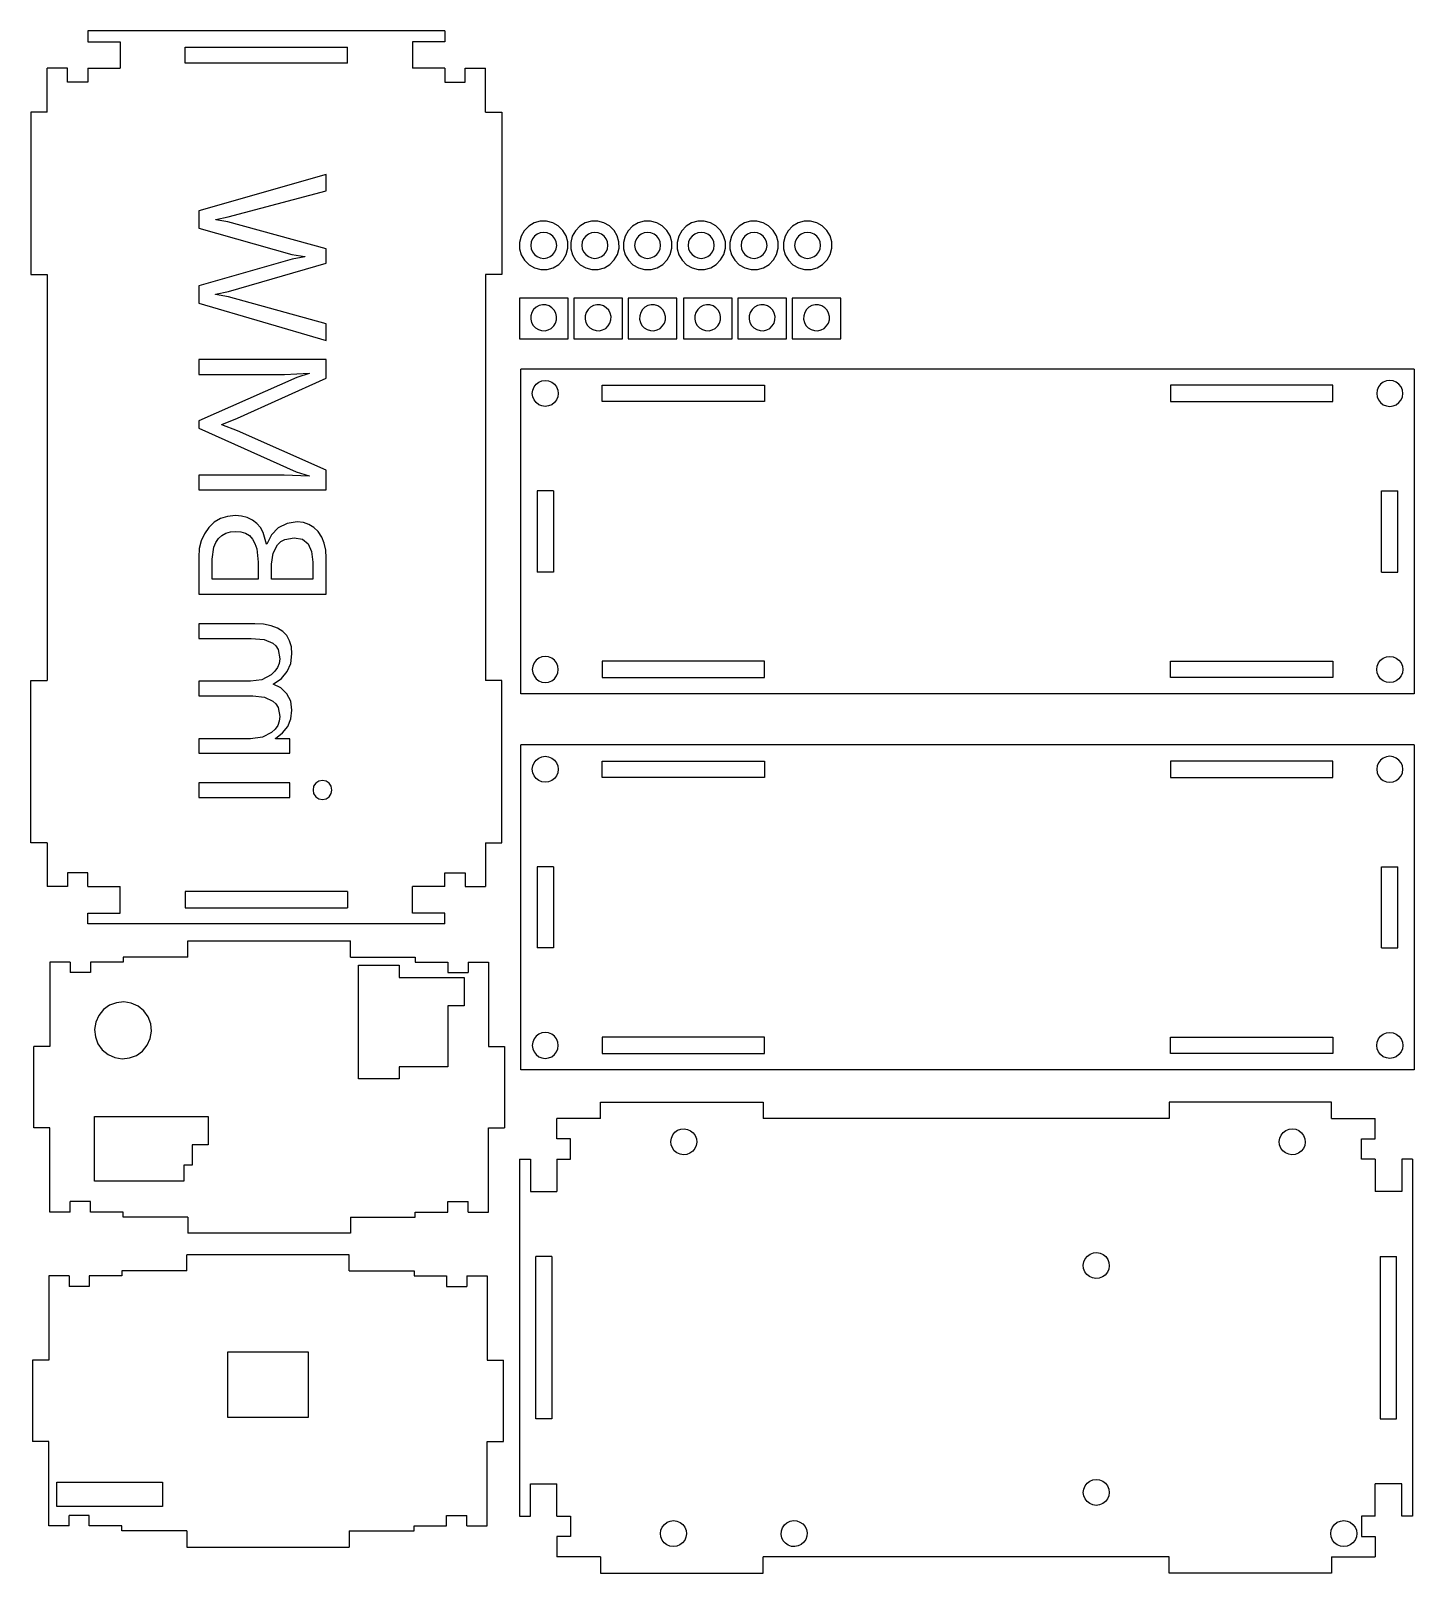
# Model space of a CAD drawing. Header units: metres. Extents: x -60 to 110, y 118 to 308.
import ezdxf

# ---------------------------------------------------------------- set-up
doc = ezdxf.new("R2010")
doc.units = ezdxf.units.M

msp = doc.modelspace()

# ---------------------------------------------------------------- linework, layer by layer
at = {"layer": 'Difference'}
for p, q in [((-9.17, 308.05, -2), (-53.17, 308.05, -2)), ((-53.17, 308.05, -2), (-53.17, 306.7, -2)), ((-53.17, 308.05), (-53.17, 306.7)), ((-9.17, 308.05), (-53.17, 308.05)), ((-53.17, 308.05), (-53.17, 308.05, -2)), ((-9.17, 308.05, -2), (-9.17, 306.7, -2)), ((-9.17, 308.05), (-9.17, 306.7)), ((-9.17, 308.05), (-9.17, 308.05, -2)), ((-53.17, 306.7, -2), (-49.17, 306.7, -2)), ((-53.17, 306.7), (-49.17, 306.7)), ((-53.17, 306.7), (-53.17, 306.7, -2)), ((-49.17, 306.7, -2), (-49.17, 303.45, -2)), ((-49.17, 306.7), (-49.17, 303.45)), ((-49.17, 306.7), (-49.17, 306.7, -2)), ((-41.17, 306.05, -2), (-21.17, 306.05, -2)), ((-41.17, 304.05, -2), (-41.17, 306.05, -2)), ((-41.17, 306.05), (-21.17, 306.05)), ((-41.17, 306.05), (-41.17, 306.05, -2)), ((-41.17, 304.05), (-41.17, 306.05)), ((-21.17, 304.05, -2), (-21.17, 306.05, -2)), ((-21.17, 306.05), (-21.17, 306.05, -2)), ((-21.17, 304.05), (-21.17, 306.05)), ((-13.17, 306.7, -2), (-13.17, 303.45, -2)), ((-9.17, 306.7, -2), (-13.17, 306.7, -2)), ((-9.17, 306.7), (-13.17, 306.7)), ((-13.17, 306.7), (-13.17, 303.45)), ((-13.17, 306.7), (-13.17, 306.7, -2)), ((-9.17, 306.7), (-9.17, 306.7, -2)), ((-21.17, 304.05, -2), (-41.17, 304.05, -2)), ((-41.17, 304.05), (-41.17, 304.05, -2)), ((-21.17, 304.05), (-41.17, 304.05)), ((-21.17, 304.05), (-21.17, 304.05, -2)), ((-55.67, 303.45, -2), (-58.17, 303.45, -2)), ((-58.17, 298.05, -2), (-58.17, 303.45, -2)), ((-58.17, 298.05), (-58.17, 303.45)), ((-55.67, 303.45), (-58.17, 303.45)), ((-58.17, 303.45), (-58.17, 303.45, -2)), ((-55.67, 301.75, -2), (-55.67, 303.45, -2)), ((-55.67, 301.75), (-55.67, 303.45)), ((-55.67, 303.45), (-55.67, 303.45, -2)), ((-53.17, 303.45, -2), (-49.17, 303.45, -2)), ((-53.17, 303.45, -2), (-53.17, 301.75, -2)), ((-53.17, 303.45), (-53.17, 301.75)), ((-53.17, 303.45), (-49.17, 303.45)), ((-53.17, 303.45), (-53.17, 303.45, -2)), ((-49.17, 303.45), (-49.17, 303.45, -2)), ((-9.17, 303.45, -2), (-13.17, 303.45, -2)), ((-9.17, 303.45), (-13.17, 303.45)), ((-13.17, 303.45), (-13.17, 303.45, -2)), ((-9.17, 303.45, -2), (-9.17, 301.75, -2)), ((-9.17, 303.45), (-9.17, 301.75)), ((-9.17, 303.45), (-9.17, 303.45, -2)), ((-6.67, 301.75), (-6.67, 303.45)), ((-6.67, 301.75, -2), (-6.67, 303.45, -2)), ((-6.67, 303.45), (-6.67, 303.45, -2)), ((-6.67, 303.45, -2), (-4.17, 303.45, -2)), ((-6.67, 303.45), (-4.17, 303.45)), ((-4.17, 298.05, -2), (-4.17, 303.45, -2)), ((-4.17, 298.05), (-4.17, 303.45)), ((-4.17, 303.45), (-4.17, 303.45, -2)), ((-53.17, 301.75, -2), (-55.67, 301.75, -2)), ((-53.17, 301.75), (-55.67, 301.75)), ((-55.67, 301.75), (-55.67, 301.75, -2)), ((-53.17, 301.75), (-53.17, 301.75, -2)), ((-9.17, 301.75, -2), (-6.67, 301.75, -2)), ((-9.17, 301.75), (-6.67, 301.75)), ((-9.17, 301.75), (-9.17, 301.75, -2)), ((-6.67, 301.75), (-6.67, 301.75, -2)), ((-58.17, 298.05, -2), (-60.17, 298.05, -2)), ((-60.17, 298.05, -2), (-60.17, 278.05, -2)), ((-60.17, 298.05), (-60.17, 278.05)), ((-58.17, 298.05), (-60.17, 298.05)), ((-60.17, 298.05), (-60.17, 298.05, -2)), ((-58.17, 298.05), (-58.17, 298.05, -2)), ((-4.17, 298.05), (-2.17, 298.05)), ((-4.17, 298.05), (-4.17, 298.05, -2)), ((-4.17, 298.05, -2), (-2.17, 298.05, -2)), ((-2.17, 298.05), (-2.17, 298.05, -2)), ((-2.17, 298.05, -2), (-2.17, 278.05, -2)), ((-2.17, 298.05), (-2.17, 278.05)), ((-23.78, 290.34), (-39.5, 285.9)), ((-23.78, 290.34, -0.65), (-39.5, 285.9, -0.65)), ((-23.78, 288.34), (-23.78, 290.34)), ((-23.78, 290.34), (-23.78, 290.34, -0.65)), ((-23.78, 288.34, -0.65), (-23.78, 290.34, -0.65)), ((-35.88, 285.13, -0.65), (-23.78, 288.34, -0.65)), ((-35.88, 285.13), (-23.78, 288.34)), ((-23.78, 288.34), (-23.78, 288.34, -0.65)), ((-39.5, 285.9), (-39.5, 283.74)), ((-39.5, 285.9), (-39.5, 285.9, -0.65)), ((-39.5, 285.9, -0.65), (-39.5, 283.74, -0.65)), ((-37.4, 284.83), (-35.88, 285.13)), ((-37.4, 284.83, -0.65), (-35.88, 285.13, -0.65)), ((-35.88, 285.13), (-35.88, 285.13, -0.65)), ((-39.5, 283.74), (-39.5, 283.74, -0.65)), ((-39.5, 283.74), (-28.01, 280.5)), ((-39.5, 283.74, -0.65), (-28.01, 280.5, -0.65)), ((-37.4, 284.83), (-37.4, 284.83, -0.65)), ((-37.4, 284.79, -0.65), (-37.4, 284.83, -0.65)), ((-37.4, 284.79), (-37.4, 284.83)), ((-35.93, 284.53), (-37.4, 284.79)), ((-37.4, 284.79), (-37.4, 284.79, -0.65)), ((-35.93, 284.53, -0.65), (-37.4, 284.79, -0.65)), ((-35.93, 284.53), (-35.93, 284.53, -0.65)), ((-23.78, 281.19, -0.65), (-35.93, 284.53, -0.65)), ((-23.78, 281.19), (-35.93, 284.53)), ((-23.78, 281.19), (-23.78, 281.19, -0.65)), ((-23.78, 279.43, -0.65), (-23.78, 281.19, -0.65)), ((-23.78, 279.43), (-23.78, 281.19)), ((-27.99, 279.92), (-39.5, 276.66)), ((-27.99, 279.92, -0.65), (-39.5, 276.66, -0.65)), ((-35.84, 275.95), (-23.78, 279.43)), ((-35.84, 275.95, -0.65), (-23.78, 279.43, -0.65)), ((-28.01, 280.5), (-26.41, 280.25)), ((-28.01, 280.5), (-28.01, 280.5, -0.65)), ((-28.01, 280.5, -0.65), (-26.41, 280.25, -0.65)), ((-26.41, 280.21), (-27.99, 279.92)), ((-26.41, 280.21, -0.65), (-27.99, 279.92, -0.65)), ((-27.99, 279.92), (-27.99, 279.92, -0.65)), ((-26.41, 280.25), (-26.41, 280.25, -0.65)), ((-26.41, 280.25), (-26.41, 280.21)), ((-26.41, 280.25, -0.65), (-26.41, 280.21, -0.65)), ((-26.41, 280.21), (-26.41, 280.21, -0.65)), ((-23.78, 279.43), (-23.78, 279.43, -0.65)), ((-60.17, 278.05, -2), (-58.17, 278.05, -2)), ((-60.17, 278.05), (-58.17, 278.05)), ((-60.17, 278.05), (-60.17, 278.05, -2)), ((-58.17, 278.05, -2), (-58.17, 228.05, -2)), ((-58.17, 278.05), (-58.17, 278.05, -2)), ((-58.17, 278.05), (-58.17, 228.05)), ((-2.17, 278.05, -2), (-4.17, 278.05, -2)), ((-4.17, 278.05, -2), (-4.17, 228.05, -2)), ((-4.17, 278.05), (-4.17, 228.05)), ((-4.17, 278.05), (-4.17, 278.05, -2)), ((-2.17, 278.05), (-4.17, 278.05)), ((-2.17, 278.05), (-2.17, 278.05, -2)), ((-39.5, 276.66), (-39.5, 276.66, -0.65)), ((-39.5, 276.66), (-39.5, 274.53)), ((-39.5, 276.66, -0.65), (-39.5, 274.53, -0.65)), ((-37.42, 275.61), (-35.84, 275.95)), ((-37.42, 275.61, -0.65), (-35.84, 275.95, -0.65)), ((-37.42, 275.56), (-37.42, 275.61)), ((-37.42, 275.61), (-37.42, 275.61, -0.65)), ((-37.42, 275.56, -0.65), (-37.42, 275.61, -0.65)), ((-37.42, 275.56), (-37.42, 275.56, -0.65)), ((-35.84, 275.29), (-37.42, 275.56)), ((-35.84, 275.29, -0.65), (-37.42, 275.56, -0.65)), ((-35.84, 275.95), (-35.84, 275.95, -0.65)), ((-39.5, 274.53), (-23.78, 269.92)), ((-39.5, 274.53), (-39.5, 274.53, -0.65)), ((-39.5, 274.53, -0.65), (-23.78, 269.92, -0.65)), ((-35.84, 275.29), (-35.84, 275.29, -0.65)), ((-23.78, 271.95), (-35.84, 275.29)), ((-23.78, 271.95, -0.65), (-35.84, 275.29, -0.65)), ((-23.78, 271.95), (-23.78, 271.95, -0.65)), ((-23.78, 269.92), (-23.78, 271.95)), ((-23.78, 269.92, -0.65), (-23.78, 271.95, -0.65)), ((-23.78, 269.92), (-23.78, 269.92, -0.65)), ((-39.5, 267.56), (-39.5, 265.73)), ((-23.78, 267.56), (-39.5, 267.56)), ((-39.5, 267.56), (-39.5, 267.56, -0.65)), ((-39.5, 267.56, -0.65), (-39.5, 265.73, -0.65)), ((-23.78, 267.56, -0.65), (-39.5, 267.56, -0.65)), ((-23.78, 265.26), (-23.78, 267.56)), ((-23.78, 267.56), (-23.78, 267.56, -0.65)), ((-23.78, 265.26, -0.65), (-23.78, 267.56, -0.65)), ((-39.5, 265.73), (-39.5, 265.73, -0.65)), ((-39.5, 265.73), (-28.95, 265.73)), ((-39.5, 265.73, -0.65), (-28.95, 265.73, -0.65)), ((-27.42, 265.37), (-39.5, 260)), ((-27.42, 265.37, -0.65), (-39.5, 260, -0.65)), ((-34.7, 260.34), (-23.78, 265.26)), ((-34.7, 260.34, -0.65), (-23.78, 265.26, -0.65)), ((-28.95, 265.73), (-25.89, 265.89)), ((-28.95, 265.73, -0.65), (-25.89, 265.89, -0.65)), ((-28.95, 265.73), (-28.95, 265.73, -0.65)), ((-25.89, 265.84), (-27.42, 265.37)), ((-25.89, 265.84, -0.65), (-27.42, 265.37, -0.65)), ((-27.42, 265.37), (-27.42, 265.37, -0.65)), ((-25.89, 265.89), (-25.89, 265.89, -0.65)), ((-25.89, 265.89), (-25.89, 265.84)), ((-25.89, 265.89, -0.65), (-25.89, 265.84, -0.65)), ((-25.89, 265.84), (-25.89, 265.84, -0.65)), ((-23.78, 265.26), (-23.78, 265.26, -0.65)), ((-36.63, 259.58), (-34.7, 260.34)), ((-36.63, 259.58, -0.65), (-34.7, 260.34, -0.65)), ((-34.7, 260.34), (-34.7, 260.34, -0.65)), ((-39.5, 260), (-39.5, 260, -0.65)), ((-39.5, 260), (-39.5, 259.1)), ((-39.5, 260, -0.65), (-39.5, 259.1, -0.65)), ((-39.5, 259.1), (-27.5, 253.73)), ((-39.5, 259.1), (-39.5, 259.1, -0.65)), ((-39.5, 259.1, -0.65), (-27.5, 253.73, -0.65)), ((-36.63, 259.51), (-36.63, 259.58)), ((-36.63, 259.58), (-36.63, 259.58, -0.65)), ((-36.63, 259.51, -0.65), (-36.63, 259.58, -0.65)), ((-34.74, 258.79), (-36.63, 259.51)), ((-36.63, 259.51), (-36.63, 259.51, -0.65)), ((-34.74, 258.79, -0.65), (-36.63, 259.51, -0.65)), ((-23.78, 253.96), (-34.74, 258.79)), ((-34.74, 258.79), (-34.74, 258.79, -0.65)), ((-23.78, 253.96, -0.65), (-34.74, 258.79, -0.65)), ((-39.5, 253.31), (-39.5, 251.53)), ((-39.5, 253.31), (-39.5, 253.31, -0.65)), ((-28.97, 253.31), (-39.5, 253.31)), ((-39.5, 253.31, -0.65), (-39.5, 251.53, -0.65)), ((-28.97, 253.31, -0.65), (-39.5, 253.31, -0.65)), ((-28.97, 253.31), (-28.97, 253.31, -0.65)), ((-25.89, 253.22), (-28.97, 253.31)), ((-25.89, 253.22, -0.65), (-28.97, 253.31, -0.65)), ((-27.5, 253.73), (-27.5, 253.73, -0.65)), ((-27.5, 253.73), (-25.89, 253.26)), ((-27.5, 253.73, -0.65), (-25.89, 253.26, -0.65)), ((-25.89, 253.26), (-25.89, 253.22)), ((-25.89, 253.26), (-25.89, 253.26, -0.65)), ((-25.89, 253.26, -0.65), (-25.89, 253.22, -0.65)), ((-25.89, 253.22), (-25.89, 253.22, -0.65)), ((-23.78, 253.96), (-23.78, 253.96, -0.65)), ((-23.78, 251.53), (-23.78, 253.96)), ((-23.78, 251.53, -0.65), (-23.78, 253.96, -0.65)), ((-39.5, 251.53), (-23.78, 251.53)), ((-39.5, 251.53), (-39.5, 251.53, -0.65)), ((-39.5, 251.53, -0.65), (-23.78, 251.53, -0.65)), ((-23.78, 251.53), (-23.78, 251.53, -0.65)), ((-37.58, 247.53, -0.65), (-38.25, 246.89, -0.65)), ((-37.58, 247.53), (-38.25, 246.89)), ((-36.81, 247.98, -0.65), (-37.58, 247.53, -0.65)), ((-36.81, 247.98), (-37.58, 247.53)), ((-37.58, 247.53), (-37.58, 247.53, -0.65)), ((-35.94, 248.25, -0.65), (-36.81, 247.98, -0.65)), ((-35.94, 248.25), (-36.81, 247.98)), ((-36.81, 247.98), (-36.81, 247.98, -0.65)), ((-34.98, 248.34, -0.65), (-35.94, 248.25, -0.65)), ((-34.98, 248.34), (-35.94, 248.25)), ((-35.94, 248.25), (-35.94, 248.25, -0.65)), ((-34.98, 248.34), (-34.98, 248.34, -0.65)), ((-34.21, 248.28, -0.65), (-34.98, 248.34, -0.65)), ((-34.21, 248.28), (-34.98, 248.34)), ((-33.51, 248.1), (-34.21, 248.28)), ((-34.21, 248.28), (-34.21, 248.28, -0.65)), ((-33.51, 248.1, -0.65), (-34.21, 248.28, -0.65)), ((-32.89, 247.8), (-33.51, 248.1)), ((-33.51, 248.1), (-33.51, 248.1, -0.65)), ((-32.89, 247.8, -0.65), (-33.51, 248.1, -0.65)), ((-32.35, 247.39), (-32.89, 247.8)), ((-32.89, 247.8), (-32.89, 247.8, -0.65)), ((-32.35, 247.39, -0.65), (-32.89, 247.8, -0.65)), ((-31.89, 246.87), (-32.35, 247.39)), ((-31.89, 246.87, -0.65), (-32.35, 247.39, -0.65)), ((-32.35, 247.39), (-32.35, 247.39, -0.65)), ((-28.62, 247.38), (-29.7, 246.84)), ((-28.62, 247.38, -0.65), (-29.7, 246.84, -0.65)), ((-27.37, 247.56, -0.65), (-28.62, 247.38, -0.65)), ((-27.37, 247.56), (-28.62, 247.38)), ((-28.62, 247.38), (-28.62, 247.38, -0.65)), ((-27.37, 247.56), (-27.37, 247.56, -0.65)), ((-26.61, 247.49, -0.65), (-27.37, 247.56, -0.65)), ((-26.61, 247.49), (-27.37, 247.56)), ((-25.92, 247.26), (-26.61, 247.49)), ((-26.61, 247.49), (-26.61, 247.49, -0.65)), ((-25.92, 247.26, -0.65), (-26.61, 247.49, -0.65)), ((-25.31, 246.89), (-25.92, 247.26)), ((-25.31, 246.89, -0.65), (-25.92, 247.26, -0.65)), ((-25.92, 247.26), (-25.92, 247.26, -0.65)), ((-39.19, 245.26, -0.65), (-39.42, 244.29, -0.65)), ((-39.19, 245.26), (-39.42, 244.29)), ((-38.8, 246.12), (-39.19, 245.26)), ((-38.8, 246.12, -0.65), (-39.19, 245.26, -0.65)), ((-39.19, 245.26), (-39.19, 245.26, -0.65)), ((-38.25, 246.89, -0.65), (-38.8, 246.12, -0.65)), ((-38.25, 246.89), (-38.8, 246.12)), ((-38.8, 246.12), (-38.8, 246.12, -0.65)), ((-38.25, 246.89), (-38.25, 246.89, -0.65)), ((-37.4, 245.02, -0.65), (-37.07, 245.52, -0.65)), ((-37.4, 245.02), (-37.07, 245.52)), ((-37.07, 245.52, -0.65), (-36.65, 245.91, -0.65)), ((-37.07, 245.52), (-36.65, 245.91)), ((-37.07, 245.52), (-37.07, 245.52, -0.65)), ((-36.65, 245.91, -0.65), (-36.16, 246.19, -0.65)), ((-36.65, 245.91), (-36.16, 246.19)), ((-36.65, 245.91), (-36.65, 245.91, -0.65)), ((-36.16, 246.19), (-35.6, 246.35)), ((-36.16, 246.19, -0.65), (-35.6, 246.35, -0.65)), ((-36.16, 246.19), (-36.16, 246.19, -0.65)), ((-35.6, 246.35), (-34.96, 246.41)), ((-35.6, 246.35, -0.65), (-34.96, 246.41, -0.65)), ((-35.6, 246.35), (-35.6, 246.35, -0.65)), ((-34.96, 246.41, -0.65), (-34.31, 246.35, -0.65)), ((-34.96, 246.41), (-34.96, 246.41, -0.65)), ((-34.96, 246.41), (-34.31, 246.35)), ((-34.31, 246.35, -0.65), (-33.74, 246.17, -0.65)), ((-34.31, 246.35), (-34.31, 246.35, -0.65)), ((-34.31, 246.35), (-33.74, 246.17)), ((-33.74, 246.17), (-33.26, 245.88)), ((-33.74, 246.17, -0.65), (-33.26, 245.88, -0.65)), ((-33.74, 246.17), (-33.74, 246.17, -0.65)), ((-33.26, 245.88, -0.65), (-32.87, 245.46, -0.65)), ((-33.26, 245.88), (-33.26, 245.88, -0.65)), ((-33.26, 245.88), (-32.87, 245.46)), ((-32.87, 245.46, -0.65), (-32.57, 244.93, -0.65)), ((-32.87, 245.46), (-32.87, 245.46, -0.65)), ((-32.87, 245.46), (-32.57, 244.93)), ((-31.54, 246.27, -0.65), (-31.89, 246.87, -0.65)), ((-31.89, 246.87), (-31.89, 246.87, -0.65)), ((-31.54, 246.27), (-31.89, 246.87)), ((-31.15, 244.84), (-31.54, 246.27)), ((-31.54, 246.27), (-31.54, 246.27, -0.65)), ((-31.15, 244.84, -0.65), (-31.54, 246.27, -0.65)), ((-30.54, 245.98), (-31.1, 244.84)), ((-30.54, 245.98, -0.65), (-31.1, 244.84, -0.65)), ((-29.7, 246.84, -0.65), (-30.54, 245.98, -0.65)), ((-29.7, 246.84), (-30.54, 245.98)), ((-30.54, 245.98), (-30.54, 245.98, -0.65)), ((-29.79, 244.76, -0.65), (-29.39, 245.14, -0.65)), ((-29.79, 244.76), (-29.39, 245.14)), ((-29.7, 246.84), (-29.7, 246.84, -0.65)), ((-29.39, 245.14, -0.65), (-28.91, 245.41, -0.65)), ((-29.39, 245.14), (-28.91, 245.41)), ((-29.39, 245.14), (-29.39, 245.14, -0.65)), ((-28.91, 245.41), (-27.74, 245.63)), ((-28.91, 245.41, -0.65), (-27.74, 245.63, -0.65)), ((-28.91, 245.41), (-28.91, 245.41, -0.65)), ((-27.74, 245.63, -0.65), (-26.73, 245.44, -0.65)), ((-27.74, 245.63), (-27.74, 245.63, -0.65)), ((-27.74, 245.63), (-26.73, 245.44)), ((-26.73, 245.44, -0.65), (-26.02, 244.88, -0.65)), ((-26.73, 245.44), (-26.73, 245.44, -0.65)), ((-26.73, 245.44), (-26.02, 244.88)), ((-24.77, 246.37, -0.65), (-25.31, 246.89, -0.65)), ((-25.31, 246.89), (-25.31, 246.89, -0.65)), ((-24.77, 246.37), (-25.31, 246.89)), ((-24.77, 246.37), (-24.77, 246.37, -0.65)), ((-24.34, 245.71, -0.65), (-24.77, 246.37, -0.65)), ((-24.34, 245.71), (-24.77, 246.37)), ((-24.34, 245.71), (-24.34, 245.71, -0.65)), ((-24.03, 244.96, -0.65), (-24.34, 245.71, -0.65)), ((-24.03, 244.96), (-24.34, 245.71)), ((-39.42, 244.29, -0.65), (-39.5, 243.24, -0.65)), ((-39.42, 244.29), (-39.5, 243.24)), ((-39.5, 243.24), (-39.5, 243.24, -0.65)), ((-39.5, 243.24, -0.65), (-39.5, 238.66, -0.65)), ((-39.5, 243.24), (-39.5, 238.66)), ((-39.42, 244.29), (-39.42, 244.29, -0.65)), ((-37.84, 243, -0.65), (-37.64, 244.44, -0.65)), ((-37.84, 243), (-37.64, 244.44)), ((-37.64, 244.44, -0.65), (-37.4, 245.02, -0.65)), ((-37.64, 244.44), (-37.4, 245.02)), ((-37.64, 244.44), (-37.64, 244.44, -0.65)), ((-37.4, 245.02), (-37.4, 245.02, -0.65)), ((-32.57, 244.93), (-32.35, 244.27)), ((-32.57, 244.93, -0.65), (-32.35, 244.27, -0.65)), ((-32.57, 244.93), (-32.57, 244.93, -0.65)), ((-32.35, 244.27, -0.65), (-32.18, 242.61, -0.65)), ((-32.35, 244.27), (-32.35, 244.27, -0.65)), ((-32.35, 244.27), (-32.18, 242.61)), ((-31.1, 244.84, -0.65), (-31.15, 244.84, -0.65)), ((-31.15, 244.84), (-31.15, 244.84, -0.65)), ((-31.1, 244.84), (-31.15, 244.84)), ((-31.1, 244.84), (-31.1, 244.84, -0.65)), ((-30.52, 242.38), (-30.34, 243.74)), ((-30.52, 242.38, -0.65), (-30.34, 243.74, -0.65)), ((-30.34, 243.74, -0.65), (-29.79, 244.76, -0.65)), ((-30.34, 243.74), (-29.79, 244.76)), ((-30.34, 243.74), (-30.34, 243.74, -0.65)), ((-29.79, 244.76), (-29.79, 244.76, -0.65)), ((-26.02, 244.88, -0.65), (-25.59, 243.93, -0.65)), ((-26.02, 244.88), (-26.02, 244.88, -0.65)), ((-26.02, 244.88), (-25.59, 243.93)), ((-25.59, 243.93, -0.65), (-25.44, 242.61, -0.65)), ((-25.59, 243.93), (-25.59, 243.93, -0.65)), ((-25.59, 243.93), (-25.44, 242.61)), ((-24.03, 244.96), (-24.03, 244.96, -0.65)), ((-23.84, 244.1, -0.65), (-24.03, 244.96, -0.65)), ((-23.84, 244.1), (-24.03, 244.96)), ((-23.78, 243.13), (-23.84, 244.1)), ((-23.84, 244.1), (-23.84, 244.1, -0.65)), ((-23.78, 243.13, -0.65), (-23.84, 244.1, -0.65)), ((-37.84, 240.5), (-37.84, 243)), ((-37.84, 240.5, -0.65), (-37.84, 243, -0.65)), ((-37.84, 243), (-37.84, 243, -0.65)), ((-32.18, 242.61), (-32.18, 240.5)), ((-32.18, 242.61, -0.65), (-32.18, 240.5, -0.65)), ((-32.18, 242.61), (-32.18, 242.61, -0.65)), ((-30.52, 240.5, -0.65), (-30.52, 242.38, -0.65)), ((-30.52, 242.38), (-30.52, 242.38, -0.65)), ((-30.52, 240.5), (-30.52, 242.38)), ((-25.44, 242.61, -0.65), (-25.44, 240.5, -0.65)), ((-25.44, 242.61), (-25.44, 242.61, -0.65)), ((-25.44, 242.61), (-25.44, 240.5)), ((-23.78, 238.66), (-23.78, 243.13)), ((-23.78, 238.66, -0.65), (-23.78, 243.13, -0.65)), ((-23.78, 243.13), (-23.78, 243.13, -0.65)), ((-32.18, 240.5), (-37.84, 240.5)), ((-32.18, 240.5, -0.65), (-37.84, 240.5, -0.65)), ((-37.84, 240.5), (-37.84, 240.5, -0.65)), ((-32.18, 240.5), (-32.18, 240.5, -0.65)), ((-30.52, 240.5), (-30.52, 240.5, -0.65)), ((-25.44, 240.5, -0.65), (-30.52, 240.5, -0.65)), ((-25.44, 240.5), (-30.52, 240.5)), ((-25.44, 240.5), (-25.44, 240.5, -0.65)), ((-39.5, 238.66), (-39.5, 238.66, -0.65)), ((-39.5, 238.66), (-23.78, 238.66)), ((-39.5, 238.66, -0.65), (-23.78, 238.66, -0.65)), ((-23.78, 238.66), (-23.78, 238.66, -0.65)), ((-39.5, 235.02), (-39.5, 235.02, -0.65)), ((-32.58, 235.02), (-39.5, 235.02)), ((-39.5, 235.02, -0.65), (-39.5, 233.22, -0.65)), ((-32.58, 235.02, -0.65), (-39.5, 235.02, -0.65)), ((-39.5, 235.02), (-39.5, 233.22)), ((-31.51, 234.96), (-32.58, 235.02)), ((-31.51, 234.96, -0.65), (-32.58, 235.02, -0.65)), ((-32.58, 235.02), (-32.58, 235.02, -0.65)), ((-30.58, 234.78), (-31.51, 234.96)), ((-30.58, 234.78, -0.65), (-31.51, 234.96, -0.65)), ((-31.51, 234.96), (-31.51, 234.96, -0.65)), ((-29.8, 234.49), (-30.58, 234.78)), ((-29.8, 234.49, -0.65), (-30.58, 234.78, -0.65)), ((-30.58, 234.78), (-30.58, 234.78, -0.65)), ((-29.15, 234.09), (-29.8, 234.49)), ((-29.15, 234.09, -0.65), (-29.8, 234.49, -0.65)), ((-29.8, 234.49), (-29.8, 234.49, -0.65)), ((-28.65, 233.57), (-29.15, 234.09)), ((-28.65, 233.57, -0.65), (-29.15, 234.09, -0.65)), ((-29.15, 234.09), (-29.15, 234.09, -0.65)), ((-39.5, 233.22), (-33.05, 233.22)), ((-39.5, 233.22), (-39.5, 233.22, -0.65)), ((-39.5, 233.22, -0.65), (-33.05, 233.22, -0.65)), ((-33.05, 233.22), (-33.05, 233.22, -0.65)), ((-33.05, 233.22, -0.65), (-31.45, 233.07, -0.65)), ((-33.05, 233.22), (-31.45, 233.07)), ((-31.45, 233.07), (-31.45, 233.07, -0.65)), ((-31.45, 233.07), (-30.36, 232.64)), ((-31.45, 233.07, -0.65), (-30.36, 232.64, -0.65)), ((-30.36, 232.64), (-29.99, 232.3)), ((-30.36, 232.64), (-30.36, 232.64, -0.65)), ((-30.36, 232.64, -0.65), (-29.99, 232.3, -0.65)), ((-29.99, 232.3), (-29.99, 232.3, -0.65)), ((-29.99, 232.3), (-29.73, 231.87)), ((-29.99, 232.3, -0.65), (-29.73, 231.87, -0.65)), ((-29.73, 231.87), (-29.73, 231.87, -0.65)), ((-29.73, 231.87, -0.65), (-29.52, 230.71, -0.65)), ((-29.73, 231.87), (-29.52, 230.71)), ((-28.3, 232.93), (-28.65, 233.57)), ((-28.3, 232.93, -0.65), (-28.65, 233.57, -0.65)), ((-28.65, 233.57), (-28.65, 233.57, -0.65)), ((-28.08, 232.18), (-28.3, 232.93)), ((-28.08, 232.18, -0.65), (-28.3, 232.93, -0.65)), ((-28.3, 232.93), (-28.3, 232.93, -0.65)), ((-28.01, 231.31), (-28.08, 232.18)), ((-28.01, 231.31, -0.65), (-28.08, 232.18, -0.65)), ((-28.08, 232.18), (-28.08, 232.18, -0.65)), ((-29.59, 230.15, -0.65), (-29.79, 229.64, -0.65)), ((-29.59, 230.15), (-29.79, 229.64)), ((-29.52, 230.71), (-29.59, 230.15)), ((-29.52, 230.71, -0.65), (-29.59, 230.15, -0.65)), ((-29.59, 230.15), (-29.59, 230.15, -0.65)), ((-29.52, 230.71), (-29.52, 230.71, -0.65)), ((-28.59, 229.14), (-28.15, 230.15)), ((-28.59, 229.14, -0.65), (-28.15, 230.15, -0.65)), ((-28.15, 230.15), (-28.01, 231.31)), ((-28.15, 230.15, -0.65), (-28.01, 231.31, -0.65)), ((-28.15, 230.15), (-28.15, 230.15, -0.65)), ((-28.01, 231.31), (-28.01, 231.31, -0.65)), ((-60.17, 228.05, -2), (-58.17, 228.05, -2)), ((-60.17, 208.05, -2), (-60.17, 228.05, -2)), ((-60.17, 208.05), (-60.17, 228.05)), ((-60.17, 228.05), (-58.17, 228.05)), ((-60.17, 228.05), (-60.17, 228.05, -2)), ((-58.17, 228.05), (-58.17, 228.05, -2)), ((-39.5, 227.94), (-39.5, 226.14)), ((-39.5, 227.94), (-39.5, 227.94, -0.65)), ((-39.5, 227.94, -0.65), (-39.5, 226.14, -0.65)), ((-33.1, 227.94, -0.65), (-39.5, 227.94, -0.65)), ((-33.1, 227.94), (-39.5, 227.94)), ((-31.73, 228.14), (-33.1, 227.94)), ((-31.73, 228.14, -0.65), (-33.1, 227.94, -0.65)), ((-33.1, 227.94), (-33.1, 227.94, -0.65)), ((-30.58, 228.75, -0.65), (-31.73, 228.14, -0.65)), ((-30.58, 228.75), (-31.73, 228.14)), ((-31.73, 228.14), (-31.73, 228.14, -0.65)), ((-30.11, 229.17), (-30.58, 228.75)), ((-30.11, 229.17, -0.65), (-30.58, 228.75, -0.65)), ((-30.58, 228.75), (-30.58, 228.75, -0.65)), ((-30.33, 227.58), (-29.32, 228.28)), ((-30.33, 227.58, -0.65), (-29.32, 228.28, -0.65)), ((-29.79, 229.64, -0.65), (-30.11, 229.17, -0.65)), ((-29.79, 229.64), (-30.11, 229.17)), ((-30.11, 229.17), (-30.11, 229.17, -0.65)), ((-29.79, 229.64), (-29.79, 229.64, -0.65)), ((-29.32, 228.28), (-28.59, 229.14)), ((-29.32, 228.28, -0.65), (-28.59, 229.14, -0.65)), ((-29.32, 228.28), (-29.32, 228.28, -0.65)), ((-28.59, 229.14), (-28.59, 229.14, -0.65)), ((-2.17, 228.05), (-4.17, 228.05)), ((-4.17, 228.05), (-4.17, 228.05, -2)), ((-2.17, 228.05, -2), (-4.17, 228.05, -2)), ((-2.17, 228.05), (-2.17, 228.05, -2)), ((-2.17, 208.05), (-2.17, 228.05)), ((-2.17, 208.05, -2), (-2.17, 228.05, -2)), ((-39.5, 226.14), (-39.5, 226.14, -0.65)), ((-39.5, 226.14, -0.65), (-32.83, 226.14, -0.65)), ((-39.5, 226.14), (-32.83, 226.14)), ((-32.83, 226.14), (-31.39, 225.98)), ((-32.83, 226.14), (-32.83, 226.14, -0.65)), ((-32.83, 226.14, -0.65), (-31.39, 225.98, -0.65)), ((-29.39, 227.13), (-30.33, 227.58)), ((-29.39, 227.13, -0.65), (-30.33, 227.58, -0.65)), ((-30.33, 227.58), (-30.33, 227.58, -0.65)), ((-28.65, 226.41), (-29.39, 227.13)), ((-28.65, 226.41, -0.65), (-29.39, 227.13, -0.65)), ((-29.39, 227.13), (-29.39, 227.13, -0.65)), ((-28.17, 225.48), (-28.65, 226.41)), ((-28.17, 225.48, -0.65), (-28.65, 226.41, -0.65)), ((-28.65, 226.41), (-28.65, 226.41, -0.65)), ((-31.39, 225.98), (-30.35, 225.51)), ((-31.39, 225.98), (-31.39, 225.98, -0.65)), ((-31.39, 225.98, -0.65), (-30.35, 225.51, -0.65)), ((-30.35, 225.51), (-30.35, 225.51, -0.65)), ((-30.35, 225.51, -0.65), (-29.99, 225.15, -0.65)), ((-30.35, 225.51), (-29.99, 225.15)), ((-29.99, 225.15), (-29.73, 224.71)), ((-29.99, 225.15), (-29.99, 225.15, -0.65)), ((-29.99, 225.15, -0.65), (-29.73, 224.71, -0.65)), ((-29.73, 224.71), (-29.52, 223.59)), ((-29.73, 224.71), (-29.73, 224.71, -0.65)), ((-29.73, 224.71, -0.65), (-29.52, 223.59, -0.65)), ((-28.01, 224.4), (-28.17, 225.48)), ((-28.01, 224.4, -0.65), (-28.17, 225.48, -0.65)), ((-28.17, 225.48), (-28.17, 225.48, -0.65)), ((-28.14, 223.32, -0.65), (-28.01, 224.4, -0.65)), ((-28.14, 223.32), (-28.01, 224.4)), ((-28.01, 224.4), (-28.01, 224.4, -0.65)), ((-29.77, 222.51, -0.65), (-30.08, 222.05, -0.65)), ((-29.77, 222.51), (-30.08, 222.05)), ((-29.58, 223.02), (-29.77, 222.51)), ((-29.58, 223.02, -0.65), (-29.77, 222.51, -0.65)), ((-29.77, 222.51), (-29.77, 222.51, -0.65)), ((-29.52, 223.59, -0.65), (-29.58, 223.02, -0.65)), ((-29.52, 223.59), (-29.58, 223.02)), ((-29.58, 223.02), (-29.58, 223.02, -0.65)), ((-29.52, 223.59), (-29.52, 223.59, -0.65)), ((-29.16, 221.58), (-28.52, 222.38)), ((-29.16, 221.58, -0.65), (-28.52, 222.38, -0.65)), ((-28.52, 222.38, -0.65), (-28.14, 223.32, -0.65)), ((-28.52, 222.38), (-28.14, 223.32)), ((-28.52, 222.38), (-28.52, 222.38, -0.65)), ((-28.14, 223.32), (-28.14, 223.32, -0.65)), ((-39.5, 220.87), (-39.5, 219.07)), ((-39.5, 220.87), (-39.5, 220.87, -0.65)), ((-39.5, 220.87, -0.65), (-39.5, 219.07, -0.65)), ((-33.1, 220.87, -0.65), (-39.5, 220.87, -0.65)), ((-33.1, 220.87), (-39.5, 220.87)), ((-31.66, 221.06), (-33.1, 220.87)), ((-31.66, 221.06, -0.65), (-33.1, 220.87, -0.65)), ((-33.1, 220.87), (-33.1, 220.87, -0.65)), ((-30.52, 221.64, -0.65), (-31.66, 221.06, -0.65)), ((-30.52, 221.64), (-31.66, 221.06)), ((-31.66, 221.06), (-31.66, 221.06, -0.65)), ((-30.08, 222.05, -0.65), (-30.52, 221.64, -0.65)), ((-30.08, 222.05), (-30.52, 221.64)), ((-30.52, 221.64), (-30.52, 221.64, -0.65)), ((-30.08, 222.05), (-30.08, 222.05, -0.65)), ((-30.05, 220.91), (-29.16, 221.58)), ((-30.05, 220.91, -0.65), (-29.16, 221.58, -0.65)), ((-30.05, 220.87), (-30.05, 220.91)), ((-30.05, 220.91), (-30.05, 220.91, -0.65)), ((-30.05, 220.87, -0.65), (-30.05, 220.91, -0.65)), ((-28.27, 220.87), (-30.05, 220.87)), ((-30.05, 220.87), (-30.05, 220.87, -0.65)), ((-28.27, 220.87, -0.65), (-30.05, 220.87, -0.65)), ((-29.16, 221.58), (-29.16, 221.58, -0.65)), ((-28.27, 219.07), (-28.27, 220.87)), ((-28.27, 220.87), (-28.27, 220.87, -0.65)), ((-28.27, 219.07, -0.65), (-28.27, 220.87, -0.65)), ((-39.5, 219.07), (-28.27, 219.07)), ((-39.5, 219.07), (-39.5, 219.07, -0.65)), ((-39.5, 219.07, -0.65), (-28.27, 219.07, -0.65)), ((-28.27, 219.07), (-28.27, 219.07, -0.65)), ((-39.5, 215.43, -0.65), (-39.5, 213.63, -0.65)), ((-28.27, 215.43, -0.65), (-39.5, 215.43, -0.65)), ((-39.5, 215.43), (-39.5, 213.63)), ((-28.27, 215.43), (-39.5, 215.43)), ((-39.5, 215.43), (-39.5, 215.43, -0.65)), ((-28.27, 213.63, -0.65), (-28.27, 215.43, -0.65)), ((-28.27, 213.63), (-28.27, 215.43)), ((-28.27, 215.43), (-28.27, 215.43, -0.65)), ((-25.34, 215.01, -0.65), (-25.42, 214.55, -0.65)), ((-25.34, 215.01), (-25.42, 214.55)), ((-25.08, 215.39), (-25.34, 215.01)), ((-25.08, 215.39, -0.65), (-25.34, 215.01, -0.65)), ((-25.34, 215.01), (-25.34, 215.01, -0.65)), ((-24.71, 215.65), (-25.08, 215.39)), ((-24.71, 215.65, -0.65), (-25.08, 215.39, -0.65)), ((-25.08, 215.39), (-25.08, 215.39, -0.65)), ((-24.26, 215.74), (-24.71, 215.65)), ((-24.26, 215.74, -0.65), (-24.71, 215.65, -0.65)), ((-24.71, 215.65), (-24.71, 215.65, -0.65)), ((-23.8, 215.65), (-24.26, 215.74)), ((-23.8, 215.65, -0.65), (-24.26, 215.74, -0.65)), ((-24.26, 215.74), (-24.26, 215.74, -0.65)), ((-23.42, 215.39), (-23.8, 215.65)), ((-23.42, 215.39, -0.65), (-23.8, 215.65, -0.65)), ((-23.8, 215.65), (-23.8, 215.65, -0.65)), ((-23.17, 215.01), (-23.42, 215.39)), ((-23.17, 215.01, -0.65), (-23.42, 215.39, -0.65)), ((-23.42, 215.39), (-23.42, 215.39, -0.65)), ((-23.09, 214.55, -0.65), (-23.17, 215.01, -0.65)), ((-23.09, 214.55), (-23.17, 215.01)), ((-23.17, 215.01), (-23.17, 215.01, -0.65)), ((-39.5, 213.63), (-28.27, 213.63)), ((-39.5, 213.63, -0.65), (-28.27, 213.63, -0.65)), ((-39.5, 213.63), (-39.5, 213.63, -0.65)), ((-28.27, 213.63), (-28.27, 213.63, -0.65)), ((-25.42, 214.55), (-25.34, 214.11)), ((-25.42, 214.55, -0.65), (-25.34, 214.11, -0.65)), ((-25.42, 214.55), (-25.42, 214.55, -0.65)), ((-25.34, 214.11, -0.65), (-25.09, 213.73, -0.65)), ((-25.34, 214.11), (-25.09, 213.73)), ((-25.34, 214.11), (-25.34, 214.11, -0.65)), ((-25.09, 213.73, -0.65), (-24.72, 213.48, -0.65)), ((-25.09, 213.73), (-24.72, 213.48)), ((-25.09, 213.73), (-25.09, 213.73, -0.65)), ((-24.72, 213.48, -0.65), (-24.26, 213.39, -0.65)), ((-24.72, 213.48), (-24.26, 213.39)), ((-24.72, 213.48), (-24.72, 213.48, -0.65)), ((-24.26, 213.39), (-23.8, 213.48)), ((-24.26, 213.39, -0.65), (-23.8, 213.48, -0.65)), ((-24.26, 213.39), (-24.26, 213.39, -0.65)), ((-23.8, 213.48), (-23.42, 213.73)), ((-23.8, 213.48, -0.65), (-23.42, 213.73, -0.65)), ((-23.8, 213.48), (-23.8, 213.48, -0.65)), ((-23.42, 213.73, -0.65), (-23.17, 214.11, -0.65)), ((-23.42, 213.73), (-23.17, 214.11)), ((-23.42, 213.73), (-23.42, 213.73, -0.65)), ((-23.17, 214.11, -0.65), (-23.09, 214.55, -0.65)), ((-23.17, 214.11), (-23.09, 214.55)), ((-23.17, 214.11), (-23.17, 214.11, -0.65)), ((-23.09, 214.55), (-23.09, 214.55, -0.65)), ((-58.17, 208.05, -2), (-60.17, 208.05, -2)), ((-58.17, 208.05), (-60.17, 208.05)), ((-60.17, 208.05), (-60.17, 208.05, -2)), ((-58.17, 208.05, -2), (-58.17, 202.65, -2)), ((-58.17, 208.05), (-58.17, 202.65)), ((-58.17, 208.05), (-58.17, 208.05, -2)), ((-4.17, 208.05), (-2.17, 208.05)), ((-4.17, 208.05, -2), (-2.17, 208.05, -2)), ((-4.17, 208.05), (-4.17, 208.05, -2)), ((-4.17, 208.05, -2), (-4.17, 202.65, -2)), ((-4.17, 208.05), (-4.17, 202.65)), ((-2.17, 208.05), (-2.17, 208.05, -2)), ((-55.67, 204.35, -2), (-55.67, 202.65, -2)), ((-53.17, 204.35, -2), (-55.67, 204.35, -2)), ((-53.17, 204.35), (-55.67, 204.35)), ((-55.67, 204.35), (-55.67, 202.65)), ((-55.67, 204.35), (-55.67, 204.35, -2)), ((-53.17, 202.65, -2), (-53.17, 204.35, -2)), ((-53.17, 202.65), (-53.17, 204.35)), ((-53.17, 204.35), (-53.17, 204.35, -2)), ((-9.17, 202.65, -2), (-9.17, 204.35, -2)), ((-9.17, 204.35, -2), (-6.67, 204.35, -2)), ((-9.17, 204.35), (-6.67, 204.35)), ((-9.17, 204.35), (-9.17, 204.35, -2)), ((-9.17, 202.65), (-9.17, 204.35)), ((-6.67, 204.35, -2), (-6.67, 202.65, -2)), ((-6.67, 204.35), (-6.67, 204.35, -2)), ((-6.67, 204.35), (-6.67, 202.65)), ((-55.67, 202.65, -2), (-58.17, 202.65, -2)), ((-58.17, 202.65), (-58.17, 202.65, -2)), ((-55.67, 202.65), (-58.17, 202.65)), ((-55.67, 202.65), (-55.67, 202.65, -2)), ((-53.17, 202.65, -2), (-49.17, 202.65, -2)), ((-53.17, 202.65), (-49.17, 202.65)), ((-53.17, 202.65), (-53.17, 202.65, -2)), ((-49.17, 199.4, -2), (-49.17, 202.65, -2)), ((-49.17, 199.4), (-49.17, 202.65)), ((-49.17, 202.65), (-49.17, 202.65, -2)), ((-21.17, 202.05), (-41.17, 202.05)), ((-21.17, 202.05, -2), (-41.17, 202.05, -2)), ((-41.17, 202.05), (-41.17, 202.05, -2)), ((-41.17, 202.05, -2), (-41.17, 200.05, -2)), ((-41.17, 202.05), (-41.17, 200.05)), ((-21.17, 202.05), (-21.17, 202.05, -2)), ((-21.17, 202.05, -2), (-21.17, 200.05, -2)), ((-21.17, 202.05), (-21.17, 200.05)), ((-9.17, 202.65), (-13.17, 202.65)), ((-9.17, 202.65, -2), (-13.17, 202.65, -2)), ((-13.17, 202.65), (-13.17, 202.65, -2)), ((-13.17, 199.4, -2), (-13.17, 202.65, -2)), ((-13.17, 199.4), (-13.17, 202.65)), ((-9.17, 202.65), (-9.17, 202.65, -2)), ((-6.67, 202.65), (-4.17, 202.65)), ((-6.67, 202.65, -2), (-4.17, 202.65, -2)), ((-6.67, 202.65), (-6.67, 202.65, -2)), ((-4.17, 202.65), (-4.17, 202.65, -2)), ((-41.17, 200.05, -2), (-21.17, 200.05, -2)), ((-41.17, 200.05), (-21.17, 200.05)), ((-41.17, 200.05), (-41.17, 200.05, -2)), ((-21.17, 200.05), (-21.17, 200.05, -2)), ((-53.17, 199.4, -2), (-49.17, 199.4, -2)), ((-53.17, 198.05, -2), (-53.17, 199.4, -2)), ((-53.17, 198.05), (-53.17, 199.4)), ((-53.17, 199.4), (-53.17, 199.4, -2)), ((-53.17, 199.4), (-49.17, 199.4)), ((-9.17, 198.05, -2), (-53.17, 198.05, -2)), ((-9.17, 198.05), (-53.17, 198.05)), ((-53.17, 198.05), (-53.17, 198.05, -2)), ((-49.17, 199.4), (-49.17, 199.4, -2)), ((-9.17, 199.4, -2), (-13.17, 199.4, -2)), ((-13.17, 199.4), (-13.17, 199.4, -2)), ((-9.17, 199.4), (-13.17, 199.4)), ((-9.17, 198.05, -2), (-9.17, 199.4, -2)), ((-9.17, 198.05), (-9.17, 199.4)), ((-9.17, 199.4), (-9.17, 199.4, -2)), ((-9.17, 198.05), (-9.17, 198.05, -2))]:
    msp.add_line(p, q, dxfattribs=at)
at = {"layer": 'Group#2'}
for p, q in [((10, 176.1), (30, 176.1)), ((10, 174.1), (10, 176.1)), ((10, 176.1, -2), (30, 176.1, -2)), ((10, 176.1), (10, 176.1, -2)), ((10, 174.1, -2), (10, 176.1, -2)), ((30, 176.1), (30, 174.1)), ((30, 176.1, -2), (30, 174.1, -2)), ((30, 176.1), (30, 176.1, -2)), ((80, 176.1), (80, 174.1)), ((100, 176.1), (80, 176.1)), ((100, 176.1, -2), (80, 176.1, -2)), ((80, 176.1), (80, 176.1, -2)), ((80, 176.1, -2), (80, 174.1, -2)), ((100, 174.1), (100, 176.1)), ((100, 174.1, -2), (100, 176.1, -2)), ((100, 176.1), (100, 176.1, -2)), ((10, 174.1), (4.6, 174.1)), ((4.6, 171.6), (4.6, 174.1)), ((4.6, 174.1), (4.6, 174.1, -2)), ((4.6, 171.6, -2), (4.6, 174.1, -2)), ((10, 174.1, -2), (4.6, 174.1, -2)), ((10, 174.1), (10, 174.1, -2)), ((80, 174.1), (30, 174.1)), ((80, 174.1, -2), (30, 174.1, -2)), ((30, 174.1), (30, 174.1, -2)), ((80, 174.1), (80, 174.1, -2)), ((100, 174.1), (105.4, 174.1)), ((100, 174.1), (100, 174.1, -2)), ((100, 174.1, -2), (105.4, 174.1, -2)), ((105.4, 171.6), (105.4, 174.1)), ((105.4, 174.1), (105.4, 174.1, -2)), ((105.4, 171.6, -2), (105.4, 174.1, -2)), ((6.3, 171.6), (4.6, 171.6)), ((4.6, 171.6), (4.6, 171.6, -2)), ((6.3, 171.6, -2), (4.6, 171.6, -2)), ((6.3, 169.1), (6.3, 171.6)), ((6.3, 171.6), (6.3, 171.6, -2)), ((6.3, 169.1, -2), (6.3, 171.6, -2)), ((18.64, 171.28), (18.71, 171.69)), ((18.64, 171.28, -2), (18.71, 171.69, -2)), ((18.68, 170.86), (18.64, 171.28)), ((18.68, 170.86, -2), (18.64, 171.28, -2)), ((18.64, 171.28), (18.64, 171.28, -2)), ((18.71, 171.69), (18.88, 172.07)), ((18.71, 171.69, -2), (18.88, 172.07, -2)), ((18.71, 171.69), (18.71, 171.69, -2)), ((18.88, 172.07), (19.14, 172.4)), ((18.88, 172.07, -2), (19.14, 172.4, -2)), ((18.88, 172.07), (18.88, 172.07, -2)), ((19.14, 172.4), (19.48, 172.64)), ((19.14, 172.4, -2), (19.48, 172.64, -2)), ((19.14, 172.4), (19.14, 172.4, -2)), ((19.48, 172.64), (19.87, 172.79)), ((19.48, 172.64, -2), (19.87, 172.79, -2)), ((19.48, 172.64), (19.48, 172.64, -2)), ((19.87, 172.79), (20.29, 172.83)), ((19.87, 172.79, -2), (20.29, 172.83, -2)), ((19.87, 172.79), (19.87, 172.79, -2)), ((20.29, 172.83), (20.7, 172.76)), ((20.29, 172.83, -2), (20.7, 172.76, -2)), ((20.29, 172.83), (20.29, 172.83, -2)), ((20.7, 172.76), (21.08, 172.59)), ((20.7, 172.76, -2), (21.08, 172.59, -2)), ((20.7, 172.76), (20.7, 172.76, -2)), ((21.08, 172.59), (21.41, 172.33)), ((21.08, 172.59, -2), (21.41, 172.33, -2)), ((21.08, 172.59), (21.08, 172.59, -2)), ((21.41, 172.33), (21.65, 171.99)), ((21.41, 172.33, -2), (21.65, 171.99, -2)), ((21.41, 172.33), (21.41, 172.33, -2)), ((21.65, 171.99), (21.8, 171.6)), ((21.65, 171.99, -2), (21.8, 171.6, -2)), ((21.65, 171.99), (21.65, 171.99, -2)), ((21.84, 171.18), (21.77, 170.77)), ((21.84, 171.18, -2), (21.77, 170.77, -2)), ((21.8, 171.6), (21.84, 171.18)), ((21.8, 171.6, -2), (21.84, 171.18, -2)), ((21.8, 171.6), (21.8, 171.6, -2)), ((21.84, 171.18), (21.84, 171.18, -2)), ((93.57, 171.26), (93.63, 171.67)), ((93.57, 171.26, -2), (93.63, 171.67, -2)), ((93.62, 170.85), (93.57, 171.26)), ((93.62, 170.85, -2), (93.57, 171.26, -2)), ((93.57, 171.26), (93.57, 171.26, -2)), ((93.63, 171.67), (93.8, 172.06)), ((93.63, 171.67, -2), (93.8, 172.06, -2)), ((93.63, 171.67), (93.63, 171.67, -2)), ((93.8, 172.06), (94.06, 172.38)), ((93.8, 172.06, -2), (94.06, 172.38, -2)), ((93.8, 172.06), (93.8, 172.06, -2)), ((94.06, 172.38), (94.4, 172.63)), ((94.06, 172.38, -2), (94.4, 172.63, -2)), ((94.06, 172.38), (94.06, 172.38, -2)), ((94.4, 172.63), (94.79, 172.78)), ((94.4, 172.63, -2), (94.79, 172.78, -2)), ((94.4, 172.63), (94.4, 172.63, -2)), ((94.79, 172.78), (95.2, 172.83)), ((94.79, 172.78, -2), (95.2, 172.83, -2)), ((94.79, 172.78), (94.79, 172.78, -2)), ((95.2, 172.83), (95.61, 172.77)), ((95.2, 172.83, -2), (95.61, 172.77, -2)), ((95.2, 172.83), (95.2, 172.83, -2)), ((95.61, 172.77), (96, 172.6)), ((95.61, 172.77, -2), (96, 172.6, -2)), ((95.61, 172.77), (95.61, 172.77, -2)), ((96, 172.6), (96.32, 172.34)), ((96, 172.6, -2), (96.32, 172.34, -2)), ((96, 172.6), (96, 172.6, -2)), ((96.32, 172.34), (96.57, 172)), ((96.32, 172.34, -2), (96.57, 172, -2)), ((96.32, 172.34), (96.32, 172.34, -2)), ((96.57, 172), (96.72, 171.61)), ((96.57, 172, -2), (96.72, 171.61, -2)), ((96.57, 172), (96.57, 172, -2)), ((96.77, 171.2), (96.71, 170.79)), ((96.77, 171.2, -2), (96.71, 170.79, -2)), ((96.72, 171.61), (96.77, 171.2)), ((96.72, 171.61, -2), (96.77, 171.2, -2)), ((96.72, 171.61), (96.72, 171.61, -2)), ((96.77, 171.2), (96.77, 171.2, -2)), ((103.7, 169.1), (103.7, 171.6)), ((103.7, 171.6), (105.4, 171.6)), ((103.7, 171.6), (103.7, 171.6, -2)), ((103.7, 171.6, -2), (105.4, 171.6, -2)), ((103.7, 169.1, -2), (103.7, 171.6, -2)), ((105.4, 171.6), (105.4, 171.6, -2)), ((0, 169.1), (0, 125.1)), ((0, 169.1), (1.35, 169.1)), ((0, 169.1, -2), (0, 125.1, -2)), ((0, 169.1, -2), (1.35, 169.1, -2)), ((0, 169.1), (0, 169.1, -2)), ((1.35, 169.1), (1.35, 165.1)), ((1.35, 169.1, -2), (1.35, 165.1, -2)), ((1.35, 169.1), (1.35, 169.1, -2)), ((4.6, 169.1), (6.3, 169.1)), ((4.6, 169.1), (4.6, 165.1)), ((4.6, 169.1), (4.6, 169.1, -2)), ((4.6, 169.1, -2), (4.6, 165.1, -2)), ((4.6, 169.1, -2), (6.3, 169.1, -2)), ((6.3, 169.1), (6.3, 169.1, -2)), ((18.83, 170.47), (18.68, 170.86)), ((18.83, 170.47, -2), (18.68, 170.86, -2)), ((18.68, 170.86), (18.68, 170.86, -2)), ((19.07, 170.13), (18.83, 170.47)), ((19.07, 170.13, -2), (18.83, 170.47, -2)), ((18.83, 170.47), (18.83, 170.47, -2)), ((19.4, 169.87), (19.07, 170.13)), ((19.4, 169.87, -2), (19.07, 170.13, -2)), ((19.07, 170.13), (19.07, 170.13, -2)), ((19.78, 169.7), (19.4, 169.87)), ((19.78, 169.7, -2), (19.4, 169.87, -2)), ((19.4, 169.87), (19.4, 169.87, -2)), ((20.19, 169.63), (19.78, 169.7)), ((20.19, 169.63, -2), (19.78, 169.7, -2)), ((19.78, 169.7), (19.78, 169.7, -2)), ((20.61, 169.67), (20.19, 169.63)), ((20.61, 169.67, -2), (20.19, 169.63, -2)), ((20.19, 169.63), (20.19, 169.63, -2)), ((21, 169.82), (20.61, 169.67)), ((21, 169.82, -2), (20.61, 169.67, -2)), ((20.61, 169.67), (20.61, 169.67, -2)), ((21.34, 170.06), (21, 169.82)), ((21.34, 170.06, -2), (21, 169.82, -2)), ((21, 169.82), (21, 169.82, -2)), ((21.6, 170.39), (21.34, 170.06)), ((21.6, 170.39, -2), (21.34, 170.06, -2)), ((21.34, 170.06), (21.34, 170.06, -2)), ((21.77, 170.77), (21.6, 170.39)), ((21.77, 170.77, -2), (21.6, 170.39, -2)), ((21.6, 170.39), (21.6, 170.39, -2)), ((21.77, 170.77), (21.77, 170.77, -2)), ((93.77, 170.46), (93.62, 170.85)), ((93.77, 170.46, -2), (93.62, 170.85, -2)), ((93.62, 170.85), (93.62, 170.85, -2)), ((94.02, 170.12), (93.77, 170.46)), ((94.02, 170.12, -2), (93.77, 170.46, -2)), ((93.77, 170.46), (93.77, 170.46, -2)), ((94.34, 169.86), (94.02, 170.12)), ((94.34, 169.86, -2), (94.02, 170.12, -2)), ((94.02, 170.12), (94.02, 170.12, -2)), ((94.73, 169.69), (94.34, 169.86)), ((94.73, 169.69, -2), (94.34, 169.86, -2)), ((94.34, 169.86), (94.34, 169.86, -2)), ((95.14, 169.63), (94.73, 169.69)), ((95.14, 169.63, -2), (94.73, 169.69, -2)), ((94.73, 169.69), (94.73, 169.69, -2)), ((95.55, 169.68), (95.14, 169.63)), ((95.55, 169.68, -2), (95.14, 169.63, -2)), ((95.14, 169.63), (95.14, 169.63, -2)), ((95.94, 169.83), (95.55, 169.68)), ((95.94, 169.83, -2), (95.55, 169.68, -2)), ((95.55, 169.68), (95.55, 169.68, -2)), ((96.28, 170.08), (95.94, 169.83)), ((96.28, 170.08, -2), (95.94, 169.83, -2)), ((95.94, 169.83), (95.94, 169.83, -2)), ((96.54, 170.4), (96.28, 170.08)), ((96.54, 170.4, -2), (96.28, 170.08, -2)), ((96.28, 170.08), (96.28, 170.08, -2)), ((96.71, 170.79), (96.54, 170.4)), ((96.71, 170.79, -2), (96.54, 170.4, -2)), ((96.54, 170.4), (96.54, 170.4, -2)), ((96.71, 170.79), (96.71, 170.79, -2)), ((105.4, 169.1), (103.7, 169.1)), ((105.4, 169.1, -2), (103.7, 169.1, -2)), ((103.7, 169.1), (103.7, 169.1, -2)), ((105.4, 169.1), (105.4, 165.1)), ((105.4, 169.1, -2), (105.4, 165.1, -2)), ((105.4, 169.1), (105.4, 169.1, -2)), ((110, 169.1), (108.65, 169.1)), ((108.65, 169.1), (108.65, 165.1)), ((108.65, 169.1), (108.65, 169.1, -2)), ((108.65, 169.1, -2), (108.65, 165.1, -2)), ((110, 169.1, -2), (108.65, 169.1, -2)), ((110, 169.1), (110, 125.1)), ((110, 169.1, -2), (110, 125.1, -2)), ((110, 169.1), (110, 169.1, -2)), ((1.35, 165.1), (4.6, 165.1)), ((1.35, 165.1, -2), (4.6, 165.1, -2)), ((1.35, 165.1), (1.35, 165.1, -2)), ((4.6, 165.1), (4.6, 165.1, -2)), ((108.65, 165.1), (105.4, 165.1)), ((105.4, 165.1), (105.4, 165.1, -2)), ((108.65, 165.1, -2), (105.4, 165.1, -2)), ((108.65, 165.1), (108.65, 165.1, -2)), ((2, 137.1), (2, 157.1)), ((4, 157.1), (2, 157.1)), ((2, 157.1), (2, 157.1, -2)), ((4, 157.1, -2), (2, 157.1, -2)), ((2, 137.1, -2), (2, 157.1, -2)), ((4, 157.1), (4, 137.1)), ((4, 157.1), (4, 157.1, -2)), ((4, 157.1, -2), (4, 137.1, -2)), ((69.44, 156.04), (69.51, 156.45)), ((69.44, 156.04, -2), (69.51, 156.45, -2)), ((69.48, 155.63), (69.44, 156.04)), ((69.48, 155.63, -2), (69.44, 156.04, -2)), ((69.44, 156.04), (69.44, 156.04, -2)), ((69.51, 156.45), (69.68, 156.83)), ((69.51, 156.45, -2), (69.68, 156.83, -2)), ((69.51, 156.45), (69.51, 156.45, -2)), ((69.68, 156.83), (69.95, 157.16)), ((69.68, 156.83, -2), (69.95, 157.16, -2)), ((69.68, 156.83), (69.68, 156.83, -2)), ((69.95, 157.16), (70.28, 157.4)), ((69.95, 157.16, -2), (70.28, 157.4, -2)), ((69.95, 157.16), (69.95, 157.16, -2)), ((70.28, 157.4), (70.68, 157.55)), ((70.28, 157.4, -2), (70.68, 157.55, -2)), ((70.28, 157.4), (70.28, 157.4, -2)), ((70.68, 157.55), (71.09, 157.59)), ((70.68, 157.55, -2), (71.09, 157.59, -2)), ((70.68, 157.55), (70.68, 157.55, -2)), ((71.09, 157.59), (71.5, 157.52)), ((71.09, 157.59, -2), (71.5, 157.52, -2)), ((71.09, 157.59), (71.09, 157.59, -2)), ((71.5, 157.52), (71.88, 157.35)), ((71.5, 157.52, -2), (71.88, 157.35, -2)), ((71.5, 157.52), (71.5, 157.52, -2)), ((71.88, 157.35), (72.21, 157.08)), ((71.88, 157.35, -2), (72.21, 157.08, -2)), ((71.88, 157.35), (71.88, 157.35, -2)), ((72.21, 157.08), (72.45, 156.75)), ((72.21, 157.08, -2), (72.45, 156.75, -2)), ((72.21, 157.08), (72.21, 157.08, -2)), ((72.45, 156.75), (72.6, 156.35)), ((72.45, 156.75, -2), (72.6, 156.35, -2)), ((72.45, 156.75), (72.45, 156.75, -2)), ((72.64, 155.94), (72.57, 155.53)), ((72.64, 155.94, -2), (72.57, 155.53, -2)), ((72.6, 156.35), (72.64, 155.94)), ((72.6, 156.35, -2), (72.64, 155.94, -2)), ((72.6, 156.35), (72.6, 156.35, -2)), ((72.64, 155.94), (72.64, 155.94, -2)), ((106, 157.1), (106, 137.1)), ((106, 157.1), (108, 157.1)), ((106, 157.1, -2), (106, 137.1, -2)), ((106, 157.1), (106, 157.1, -2)), ((106, 157.1, -2), (108, 157.1, -2)), ((108, 137.1), (108, 157.1)), ((108, 157.1), (108, 157.1, -2)), ((108, 137.1, -2), (108, 157.1, -2)), ((69.63, 155.23), (69.48, 155.63)), ((69.63, 155.23, -2), (69.48, 155.63, -2)), ((69.48, 155.63), (69.48, 155.63, -2)), ((69.87, 154.9), (69.63, 155.23)), ((69.87, 154.9, -2), (69.63, 155.23, -2)), ((69.63, 155.23), (69.63, 155.23, -2)), ((70.2, 154.63), (69.87, 154.9)), ((70.2, 154.63, -2), (69.87, 154.9, -2)), ((69.87, 154.9), (69.87, 154.9, -2)), ((70.58, 154.46), (70.2, 154.63)), ((70.58, 154.46, -2), (70.2, 154.63, -2)), ((70.2, 154.63), (70.2, 154.63, -2)), ((70.99, 154.39), (70.58, 154.46)), ((70.99, 154.39, -2), (70.58, 154.46, -2)), ((70.58, 154.46), (70.58, 154.46, -2)), ((71.4, 154.43), (70.99, 154.39)), ((71.4, 154.43, -2), (70.99, 154.39, -2)), ((70.99, 154.39), (70.99, 154.39, -2)), ((71.8, 154.58), (71.4, 154.43)), ((71.8, 154.58, -2), (71.4, 154.43, -2)), ((71.4, 154.43), (71.4, 154.43, -2)), ((72.13, 154.82), (71.8, 154.58)), ((72.13, 154.82, -2), (71.8, 154.58, -2)), ((71.8, 154.58), (71.8, 154.58, -2)), ((72.4, 155.15), (72.13, 154.82)), ((72.4, 155.15, -2), (72.13, 154.82, -2)), ((72.13, 154.82), (72.13, 154.82, -2)), ((72.57, 155.53), (72.4, 155.15)), ((72.57, 155.53, -2), (72.4, 155.15, -2)), ((72.4, 155.15), (72.4, 155.15, -2)), ((72.57, 155.53), (72.57, 155.53, -2)), ((4, 137.1), (2, 137.1)), ((4, 137.1, -2), (2, 137.1, -2)), ((2, 137.1), (2, 137.1, -2)), ((4, 137.1), (4, 137.1, -2)), ((106, 137.1), (108, 137.1)), ((106, 137.1), (106, 137.1, -2)), ((106, 137.1, -2), (108, 137.1, -2)), ((108, 137.1), (108, 137.1, -2)), ((69.65, 128.85), (69.91, 129.18)), ((69.65, 128.85, -2), (69.91, 129.18, -2)), ((69.91, 129.18), (70.24, 129.44)), ((69.91, 129.18, -2), (70.24, 129.44, -2)), ((69.91, 129.18), (69.91, 129.18, -2)), ((70.24, 129.44), (70.63, 129.6)), ((70.24, 129.44, -2), (70.63, 129.6, -2)), ((70.24, 129.44), (70.24, 129.44, -2)), ((70.63, 129.6), (71.04, 129.65)), ((70.63, 129.6, -2), (71.04, 129.65, -2)), ((70.63, 129.6), (70.63, 129.6, -2)), ((71.04, 129.65), (71.45, 129.6)), ((71.04, 129.65, -2), (71.45, 129.6, -2)), ((71.04, 129.65), (71.04, 129.65, -2)), ((71.45, 129.6), (71.84, 129.44)), ((71.45, 129.6, -2), (71.84, 129.44, -2)), ((71.45, 129.6), (71.45, 129.6, -2)), ((71.84, 129.44), (72.17, 129.18)), ((71.84, 129.44, -2), (72.17, 129.18, -2)), ((71.84, 129.44), (71.84, 129.44, -2)), ((72.17, 129.18), (72.43, 128.85)), ((72.17, 129.18, -2), (72.43, 128.85, -2)), ((72.17, 129.18), (72.17, 129.18, -2)), ((1.35, 129.1), (4.6, 129.1)), ((1.35, 125.1), (1.35, 129.1)), ((1.35, 125.1, -2), (1.35, 129.1, -2)), ((1.35, 129.1), (1.35, 129.1, -2)), ((1.35, 129.1, -2), (4.6, 129.1, -2)), ((4.6, 125.1), (4.6, 129.1)), ((4.6, 129.1), (4.6, 129.1, -2)), ((4.6, 125.1, -2), (4.6, 129.1, -2)), ((69.44, 128.05), (69.49, 128.46)), ((69.44, 128.05, -2), (69.49, 128.46, -2)), ((69.49, 127.64), (69.44, 128.05)), ((69.49, 127.64, -2), (69.44, 128.05, -2)), ((69.44, 128.05), (69.44, 128.05, -2)), ((69.49, 128.46), (69.65, 128.85)), ((69.49, 128.46, -2), (69.65, 128.85, -2)), ((69.49, 128.46), (69.49, 128.46, -2)), ((69.65, 127.25), (69.49, 127.64)), ((69.65, 127.25, -2), (69.49, 127.64, -2)), ((69.49, 127.64), (69.49, 127.64, -2)), ((69.65, 128.85), (69.65, 128.85, -2)), ((72.43, 128.85), (72.59, 128.46)), ((72.43, 128.85, -2), (72.59, 128.46, -2)), ((72.43, 128.85), (72.43, 128.85, -2)), ((72.59, 127.64), (72.43, 127.25)), ((72.59, 127.64, -2), (72.43, 127.25, -2)), ((72.59, 128.46), (72.64, 128.05)), ((72.59, 128.46, -2), (72.64, 128.05, -2)), ((72.59, 128.46), (72.59, 128.46, -2)), ((72.64, 128.05), (72.59, 127.64)), ((72.64, 128.05, -2), (72.59, 127.64, -2)), ((72.59, 127.64), (72.59, 127.64, -2)), ((72.64, 128.05), (72.64, 128.05, -2)), ((105.4, 125.1), (105.4, 129.1)), ((108.65, 129.1), (105.4, 129.1)), ((105.4, 125.1, -2), (105.4, 129.1, -2)), ((105.4, 129.1), (105.4, 129.1, -2)), ((108.65, 129.1, -2), (105.4, 129.1, -2)), ((108.65, 125.1), (108.65, 129.1)), ((108.65, 129.1), (108.65, 129.1, -2)), ((108.65, 125.1, -2), (108.65, 129.1, -2)), ((69.91, 126.92), (69.65, 127.25)), ((69.91, 126.92, -2), (69.65, 127.25, -2)), ((69.65, 127.25), (69.65, 127.25, -2)), ((70.24, 126.66), (69.91, 126.92)), ((70.24, 126.66, -2), (69.91, 126.92, -2)), ((69.91, 126.92), (69.91, 126.92, -2)), ((70.63, 126.5), (70.24, 126.66)), ((70.63, 126.5, -2), (70.24, 126.66, -2)), ((70.24, 126.66), (70.24, 126.66, -2)), ((71.04, 126.45), (70.63, 126.5)), ((71.04, 126.45, -2), (70.63, 126.5, -2)), ((70.63, 126.5), (70.63, 126.5, -2)), ((71.45, 126.5), (71.04, 126.45)), ((71.45, 126.5, -2), (71.04, 126.45, -2)), ((71.04, 126.45), (71.04, 126.45, -2)), ((71.84, 126.66), (71.45, 126.5)), ((71.84, 126.66, -2), (71.45, 126.5, -2)), ((71.45, 126.5), (71.45, 126.5, -2)), ((72.17, 126.92), (71.84, 126.66)), ((72.17, 126.92, -2), (71.84, 126.66, -2)), ((71.84, 126.66), (71.84, 126.66, -2)), ((72.43, 127.25), (72.17, 126.92)), ((72.43, 127.25, -2), (72.17, 126.92, -2)), ((72.17, 126.92), (72.17, 126.92, -2)), ((72.43, 127.25), (72.43, 127.25, -2)), ((0, 125.1), (1.35, 125.1)), ((0, 125.1), (0, 125.1, -2)), ((0, 125.1, -2), (1.35, 125.1, -2)), ((1.35, 125.1), (1.35, 125.1, -2)), ((4.6, 125.1), (6.3, 125.1)), ((4.6, 125.1), (4.6, 125.1, -2)), ((4.6, 125.1, -2), (6.3, 125.1, -2)), ((6.3, 125.1), (6.3, 122.6)), ((6.3, 125.1), (6.3, 125.1, -2)), ((6.3, 125.1, -2), (6.3, 122.6, -2)), ((17.43, 123.4), (17.59, 123.78)), ((17.43, 123.4, -2), (17.59, 123.78, -2)), ((17.59, 123.78), (17.85, 124.11)), ((17.59, 123.78, -2), (17.85, 124.11, -2)), ((17.59, 123.78), (17.59, 123.78, -2)), ((17.85, 124.11), (18.18, 124.36)), ((17.85, 124.11, -2), (18.18, 124.36, -2)), ((17.85, 124.11), (17.85, 124.11, -2)), ((18.18, 124.36), (18.57, 124.52)), ((18.18, 124.36, -2), (18.57, 124.52, -2)), ((18.18, 124.36), (18.18, 124.36, -2)), ((18.57, 124.52), (18.98, 124.57)), ((18.57, 124.52, -2), (18.98, 124.57, -2)), ((18.57, 124.52), (18.57, 124.52, -2)), ((18.98, 124.57), (19.4, 124.51)), ((18.98, 124.57, -2), (19.4, 124.51, -2)), ((18.98, 124.57), (18.98, 124.57, -2)), ((19.4, 124.51), (19.78, 124.35)), ((19.4, 124.51, -2), (19.78, 124.35, -2)), ((19.4, 124.51), (19.4, 124.51, -2)), ((19.78, 124.35), (20.11, 124.09)), ((19.78, 124.35, -2), (20.11, 124.09, -2)), ((19.78, 124.35), (19.78, 124.35, -2)), ((20.11, 124.09), (20.36, 123.76)), ((20.11, 124.09, -2), (20.36, 123.76, -2)), ((20.11, 124.09), (20.11, 124.09, -2)), ((20.36, 123.76), (20.52, 123.37)), ((20.36, 123.76, -2), (20.52, 123.37, -2)), ((20.36, 123.76), (20.36, 123.76, -2)), ((32.26, 123.3), (32.4, 123.69)), ((32.26, 123.3, -2), (32.4, 123.69, -2)), ((32.4, 123.69), (32.64, 124.04)), ((32.4, 123.69, -2), (32.64, 124.04, -2)), ((32.4, 123.69), (32.4, 123.69, -2)), ((32.64, 124.04), (32.95, 124.31)), ((32.64, 124.04, -2), (32.95, 124.31, -2)), ((32.64, 124.04), (32.64, 124.04, -2)), ((32.95, 124.31), (33.33, 124.49)), ((32.95, 124.31, -2), (33.33, 124.49, -2)), ((32.95, 124.31), (32.95, 124.31, -2)), ((33.33, 124.49), (33.74, 124.57)), ((33.33, 124.49, -2), (33.74, 124.57, -2)), ((33.33, 124.49), (33.33, 124.49, -2)), ((33.74, 124.57), (34.16, 124.54)), ((33.74, 124.57, -2), (34.16, 124.54, -2)), ((33.74, 124.57), (33.74, 124.57, -2)), ((34.16, 124.54), (34.55, 124.4)), ((34.16, 124.54, -2), (34.55, 124.4, -2)), ((34.16, 124.54), (34.16, 124.54, -2)), ((34.55, 124.4), (34.9, 124.16)), ((34.55, 124.4, -2), (34.9, 124.16, -2)), ((34.55, 124.4), (34.55, 124.4, -2)), ((34.9, 124.16), (35.17, 123.85)), ((34.9, 124.16, -2), (35.17, 123.85, -2)), ((34.9, 124.16), (34.9, 124.16, -2)), ((35.17, 123.85), (35.35, 123.47)), ((35.17, 123.85, -2), (35.35, 123.47, -2)), ((35.17, 123.85), (35.17, 123.85, -2)), ((35.35, 123.47), (35.43, 123.06)), ((35.35, 123.47, -2), (35.43, 123.06, -2)), ((35.35, 123.47), (35.35, 123.47, -2)), ((99.97, 123.38), (100.13, 123.77)), ((99.97, 123.38, -2), (100.13, 123.77, -2)), ((100.13, 123.77), (100.39, 124.1)), ((100.13, 123.77, -2), (100.39, 124.1, -2)), ((100.13, 123.77), (100.13, 123.77, -2)), ((100.39, 124.1), (100.72, 124.36)), ((100.39, 124.1, -2), (100.72, 124.36, -2)), ((100.39, 124.1), (100.39, 124.1, -2)), ((100.72, 124.36), (101.11, 124.52)), ((100.72, 124.36, -2), (101.11, 124.52, -2)), ((100.72, 124.36), (100.72, 124.36, -2)), ((101.11, 124.52), (101.52, 124.57)), ((101.11, 124.52, -2), (101.52, 124.57, -2)), ((101.11, 124.52), (101.11, 124.52, -2)), ((101.52, 124.57), (101.93, 124.52)), ((101.52, 124.57, -2), (101.93, 124.52, -2)), ((101.52, 124.57), (101.52, 124.57, -2)), ((101.93, 124.52), (102.32, 124.36)), ((101.93, 124.52, -2), (102.32, 124.36, -2)), ((101.93, 124.52), (101.93, 124.52, -2)), ((102.32, 124.36), (102.65, 124.1)), ((102.32, 124.36, -2), (102.65, 124.1, -2)), ((102.32, 124.36), (102.32, 124.36, -2)), ((102.65, 124.1), (102.91, 123.77)), ((102.65, 124.1, -2), (102.91, 123.77, -2)), ((102.65, 124.1), (102.65, 124.1, -2)), ((102.91, 123.77), (103.07, 123.38)), ((102.91, 123.77, -2), (103.07, 123.38, -2)), ((102.91, 123.77), (102.91, 123.77, -2)), ((103.7, 125.1), (103.7, 122.6)), ((103.7, 125.1, -2), (103.7, 122.6, -2)), ((103.7, 125.1), (103.7, 125.1, -2)), ((105.4, 125.1), (103.7, 125.1)), ((105.4, 125.1, -2), (103.7, 125.1, -2)), ((105.4, 125.1), (105.4, 125.1, -2)), ((108.65, 125.1), (108.65, 125.1, -2)), ((110, 125.1), (108.65, 125.1)), ((110, 125.1, -2), (108.65, 125.1, -2)), ((110, 125.1), (110, 125.1, -2)), ((6.3, 122.6), (4.6, 122.6)), ((4.6, 122.6), (4.6, 120.1)), ((4.6, 122.6), (4.6, 122.6, -2)), ((4.6, 122.6, -2), (4.6, 120.1, -2)), ((6.3, 122.6, -2), (4.6, 122.6, -2)), ((6.3, 122.6), (6.3, 122.6, -2)), ((17.37, 122.98), (17.43, 123.4)), ((17.37, 122.98, -2), (17.43, 123.4, -2)), ((17.42, 122.57), (17.37, 122.98)), ((17.42, 122.57, -2), (17.37, 122.98, -2)), ((17.37, 122.98), (17.37, 122.98, -2)), ((17.58, 122.18), (17.42, 122.57)), ((17.58, 122.18, -2), (17.42, 122.57, -2)), ((17.42, 122.57), (17.42, 122.57, -2)), ((17.43, 123.4), (17.43, 123.4, -2)), ((17.83, 121.85), (17.58, 122.18)), ((17.83, 121.85, -2), (17.58, 122.18, -2)), ((17.58, 122.18), (17.58, 122.18, -2)), ((18.16, 121.59), (17.83, 121.85)), ((18.16, 121.59, -2), (17.83, 121.85, -2)), ((17.83, 121.85), (17.83, 121.85, -2)), ((18.54, 121.43), (18.16, 121.59)), ((18.54, 121.43, -2), (18.16, 121.59, -2)), ((18.16, 121.59), (18.16, 121.59, -2)), ((19.76, 121.58), (19.37, 121.42)), ((19.76, 121.58, -2), (19.37, 121.42, -2)), ((20.09, 121.83), (19.76, 121.58)), ((20.09, 121.83, -2), (19.76, 121.58, -2)), ((19.76, 121.58), (19.76, 121.58, -2)), ((20.35, 122.16), (20.09, 121.83)), ((20.35, 122.16, -2), (20.09, 121.83, -2)), ((20.09, 121.83), (20.09, 121.83, -2)), ((20.51, 122.54), (20.35, 122.16)), ((20.51, 122.54, -2), (20.35, 122.16, -2)), ((20.35, 122.16), (20.35, 122.16, -2)), ((20.57, 122.96), (20.51, 122.54)), ((20.57, 122.96, -2), (20.51, 122.54, -2)), ((20.51, 122.54), (20.51, 122.54, -2)), ((20.52, 123.37), (20.57, 122.96)), ((20.52, 123.37, -2), (20.57, 122.96, -2)), ((20.52, 123.37), (20.52, 123.37, -2)), ((20.57, 122.96), (20.57, 122.96, -2)), ((32.23, 122.88), (32.26, 123.3)), ((32.23, 122.88, -2), (32.26, 123.3, -2)), ((32.31, 122.47), (32.23, 122.88)), ((32.31, 122.47, -2), (32.23, 122.88, -2)), ((32.23, 122.88), (32.23, 122.88, -2)), ((32.26, 123.3), (32.26, 123.3, -2)), ((32.49, 122.09), (32.31, 122.47)), ((32.49, 122.09, -2), (32.31, 122.47, -2)), ((32.31, 122.47), (32.31, 122.47, -2)), ((32.76, 121.78), (32.49, 122.09)), ((32.76, 121.78, -2), (32.49, 122.09, -2)), ((32.49, 122.09), (32.49, 122.09, -2)), ((33.11, 121.54), (32.76, 121.78)), ((33.11, 121.54, -2), (32.76, 121.78, -2)), ((32.76, 121.78), (32.76, 121.78, -2)), ((34.71, 121.63), (34.33, 121.45)), ((34.71, 121.63, -2), (34.33, 121.45, -2)), ((35.02, 121.9), (34.71, 121.63)), ((35.02, 121.9, -2), (34.71, 121.63, -2)), ((34.71, 121.63), (34.71, 121.63, -2)), ((35.26, 122.25), (35.02, 121.9)), ((35.26, 122.25, -2), (35.02, 121.9, -2)), ((35.02, 121.9), (35.02, 121.9, -2)), ((35.4, 122.64), (35.26, 122.25)), ((35.4, 122.64, -2), (35.26, 122.25, -2)), ((35.26, 122.25), (35.26, 122.25, -2)), ((35.43, 123.06), (35.4, 122.64)), ((35.43, 123.06, -2), (35.4, 122.64, -2)), ((35.4, 122.64), (35.4, 122.64, -2)), ((35.43, 123.06), (35.43, 123.06, -2)), ((99.92, 122.97), (99.97, 123.38)), ((99.92, 122.97, -2), (99.97, 123.38, -2)), ((99.97, 122.56), (99.92, 122.97)), ((99.97, 122.56, -2), (99.92, 122.97, -2)), ((99.92, 122.97), (99.92, 122.97, -2)), ((99.97, 123.38), (99.97, 123.38, -2)), ((100.13, 122.17), (99.97, 122.56)), ((100.13, 122.17, -2), (99.97, 122.56, -2)), ((99.97, 122.56), (99.97, 122.56, -2)), ((100.39, 121.84), (100.13, 122.17)), ((100.39, 121.84, -2), (100.13, 122.17, -2)), ((100.13, 122.17), (100.13, 122.17, -2)), ((100.72, 121.58), (100.39, 121.84)), ((100.72, 121.58, -2), (100.39, 121.84, -2)), ((100.39, 121.84), (100.39, 121.84, -2)), ((101.11, 121.42), (100.72, 121.58)), ((101.11, 121.42, -2), (100.72, 121.58, -2)), ((100.72, 121.58), (100.72, 121.58, -2)), ((102.32, 121.58), (101.93, 121.42)), ((102.32, 121.58, -2), (101.93, 121.42, -2)), ((102.65, 121.84), (102.32, 121.58)), ((102.65, 121.84, -2), (102.32, 121.58, -2)), ((102.32, 121.58), (102.32, 121.58, -2)), ((102.91, 122.17), (102.65, 121.84)), ((102.91, 122.17, -2), (102.65, 121.84, -2)), ((102.65, 121.84), (102.65, 121.84, -2)), ((103.07, 122.56), (102.91, 122.17)), ((103.07, 122.56, -2), (102.91, 122.17, -2)), ((102.91, 122.17), (102.91, 122.17, -2)), ((103.07, 123.38), (103.12, 122.97)), ((103.07, 123.38, -2), (103.12, 122.97, -2)), ((103.07, 123.38), (103.07, 123.38, -2)), ((103.12, 122.97), (103.07, 122.56)), ((103.12, 122.97, -2), (103.07, 122.56, -2)), ((103.07, 122.56), (103.07, 122.56, -2)), ((103.12, 122.97), (103.12, 122.97, -2)), ((103.7, 122.6), (103.7, 122.6, -2)), ((103.7, 122.6), (105.4, 122.6)), ((103.7, 122.6, -2), (105.4, 122.6, -2)), ((105.4, 122.6), (105.4, 120.1)), ((105.4, 122.6, -2), (105.4, 120.1, -2)), ((105.4, 122.6), (105.4, 122.6, -2)), ((10, 120.1), (4.6, 120.1)), ((4.6, 120.1), (4.6, 120.1, -2)), ((10, 120.1, -2), (4.6, 120.1, -2)), ((10, 120.1), (10, 118.1)), ((10, 120.1), (10, 120.1, -2)), ((10, 120.1, -2), (10, 118.1, -2)), ((18.96, 121.37), (18.54, 121.43)), ((18.96, 121.37, -2), (18.54, 121.43, -2)), ((18.54, 121.43), (18.54, 121.43, -2)), ((19.37, 121.42), (18.96, 121.37)), ((19.37, 121.42, -2), (18.96, 121.37, -2)), ((18.96, 121.37), (18.96, 121.37, -2)), ((19.37, 121.42), (19.37, 121.42, -2)), ((30, 118.1), (30, 120.1)), ((80, 120.1), (30, 120.1)), ((30, 118.1, -2), (30, 120.1, -2)), ((30, 120.1), (30, 120.1, -2)), ((80, 120.1, -2), (30, 120.1, -2)), ((33.5, 121.4), (33.11, 121.54)), ((33.5, 121.4, -2), (33.11, 121.54, -2)), ((33.11, 121.54), (33.11, 121.54, -2)), ((33.92, 121.37), (33.5, 121.4)), ((33.92, 121.37, -2), (33.5, 121.4, -2)), ((33.5, 121.4), (33.5, 121.4, -2)), ((34.33, 121.45), (33.92, 121.37)), ((34.33, 121.45, -2), (33.92, 121.37, -2)), ((33.92, 121.37), (33.92, 121.37, -2)), ((34.33, 121.45), (34.33, 121.45, -2)), ((80, 118.1), (80, 120.1)), ((80, 120.1), (80, 120.1, -2)), ((80, 118.1, -2), (80, 120.1, -2)), ((100, 120.1), (100, 118.1)), ((100, 120.1, -2), (100, 118.1, -2)), ((100, 120.1), (100, 120.1, -2)), ((100, 120.1), (105.4, 120.1)), ((100, 120.1, -2), (105.4, 120.1, -2)), ((101.52, 121.37), (101.11, 121.42)), ((101.52, 121.37, -2), (101.11, 121.42, -2)), ((101.11, 121.42), (101.11, 121.42, -2)), ((101.93, 121.42), (101.52, 121.37)), ((101.93, 121.42, -2), (101.52, 121.37, -2)), ((101.52, 121.37), (101.52, 121.37, -2)), ((101.93, 121.42), (101.93, 121.42, -2)), ((105.4, 120.1), (105.4, 120.1, -2)), ((10, 118.1), (30, 118.1)), ((10, 118.1), (10, 118.1, -2)), ((10, 118.1, -2), (30, 118.1, -2)), ((30, 118.1), (30, 118.1, -2)), ((80, 118.1), (80, 118.1, -2)), ((100, 118.1), (80, 118.1)), ((100, 118.1, -2), (80, 118.1, -2)), ((100, 118.1), (100, 118.1, -2))]:
    msp.add_line(p, q, dxfattribs=at)
at = {"layer": 'Group#5'}
for p, q in [((0.18, 226.4, -2), (0.18, 266.4, -2)), ((110.18, 266.4, -2), (0.18, 266.4, -2)), ((110.18, 266.4), (0.18, 266.4)), ((0.18, 226.4), (0.18, 266.4)), ((0.18, 266.4), (0.18, 266.4, -2)), ((110.18, 266.4, -2), (110.18, 226.4, -2)), ((110.18, 266.4), (110.18, 226.4)), ((110.18, 266.4), (110.18, 266.4, -2)), ((1.64, 263.81), (1.8, 264.2)), ((1.64, 263.81, -2), (1.8, 264.2, -2)), ((1.8, 264.2), (2.05, 264.53)), ((1.8, 264.2, -2), (2.05, 264.53, -2)), ((1.8, 264.2), (1.8, 264.2, -2)), ((2.05, 264.53), (2.38, 264.78)), ((2.05, 264.53, -2), (2.38, 264.78, -2)), ((2.05, 264.53), (2.05, 264.53, -2)), ((2.38, 264.78), (2.77, 264.94)), ((2.38, 264.78, -2), (2.77, 264.94, -2)), ((2.38, 264.78), (2.38, 264.78, -2)), ((2.77, 264.94), (3.18, 265)), ((2.77, 264.94, -2), (3.18, 265, -2)), ((2.77, 264.94), (2.77, 264.94, -2)), ((3.18, 265), (3.18, 265, -2)), ((3.18, 265), (3.6, 264.94)), ((3.18, 265, -2), (3.6, 264.94, -2)), ((3.6, 264.94), (3.6, 264.94, -2)), ((3.6, 264.94), (3.98, 264.78)), ((3.6, 264.94, -2), (3.98, 264.78, -2)), ((3.98, 264.78), (3.98, 264.78, -2)), ((3.98, 264.78), (4.31, 264.53)), ((3.98, 264.78, -2), (4.31, 264.53, -2)), ((4.31, 264.53), (4.31, 264.53, -2)), ((4.31, 264.53), (4.57, 264.2)), ((4.31, 264.53, -2), (4.57, 264.2, -2)), ((4.57, 264.2), (4.57, 264.2, -2)), ((4.57, 264.2), (4.73, 263.81)), ((4.57, 264.2, -2), (4.73, 263.81, -2)), ((10.18, 264.4), (10.18, 264.4, -2)), ((10.18, 264.4), (30.18, 264.4)), ((10.18, 264.4, -2), (30.18, 264.4, -2)), ((10.18, 262.4), (10.18, 264.4)), ((10.18, 262.4, -2), (10.18, 264.4, -2)), ((30.18, 264.4), (30.18, 264.4, -2)), ((30.18, 264.4), (30.18, 262.4)), ((30.18, 264.4, -2), (30.18, 262.4, -2)), ((80.18, 264.4), (80.18, 262.4)), ((100.18, 264.4), (80.18, 264.4)), ((100.18, 264.4, -2), (80.18, 264.4, -2)), ((80.18, 264.4, -2), (80.18, 262.4, -2)), ((80.18, 264.4), (80.18, 264.4, -2)), ((100.18, 262.4), (100.18, 264.4)), ((100.18, 262.4, -2), (100.18, 264.4, -2)), ((100.18, 264.4), (100.18, 264.4, -2)), ((105.8, 264.2, -2), (105.64, 263.81, -2)), ((105.8, 264.2), (105.64, 263.81)), ((106.05, 264.53, -2), (105.8, 264.2, -2)), ((106.05, 264.53), (105.8, 264.2)), ((105.8, 264.2), (105.8, 264.2, -2)), ((106.38, 264.78, -2), (106.05, 264.53, -2)), ((106.38, 264.78), (106.05, 264.53)), ((106.05, 264.53), (106.05, 264.53, -2)), ((106.77, 264.94, -2), (106.38, 264.78, -2)), ((106.77, 264.94), (106.38, 264.78)), ((106.38, 264.78), (106.38, 264.78, -2)), ((107.18, 265, -2), (106.77, 264.94, -2)), ((107.18, 265), (106.77, 264.94)), ((106.77, 264.94), (106.77, 264.94, -2)), ((107.6, 264.94, -2), (107.18, 265, -2)), ((107.6, 264.94), (107.18, 265)), ((107.18, 265), (107.18, 265, -2)), ((107.98, 264.78, -2), (107.6, 264.94, -2)), ((107.98, 264.78), (107.6, 264.94)), ((107.6, 264.94), (107.6, 264.94, -2)), ((108.31, 264.53, -2), (107.98, 264.78, -2)), ((108.31, 264.53), (107.98, 264.78)), ((107.98, 264.78), (107.98, 264.78, -2)), ((108.57, 264.2), (108.31, 264.53)), ((108.57, 264.2, -2), (108.31, 264.53, -2)), ((108.31, 264.53), (108.31, 264.53, -2)), ((108.73, 263.81), (108.57, 264.2)), ((108.73, 263.81, -2), (108.57, 264.2, -2)), ((108.57, 264.2), (108.57, 264.2, -2)), ((1.58, 263.4), (1.64, 263.81)), ((1.58, 263.4, -2), (1.64, 263.81, -2)), ((1.58, 263.4), (1.58, 263.4, -2)), ((1.64, 262.98), (1.58, 263.4)), ((1.64, 262.98, -2), (1.58, 263.4, -2)), ((1.64, 263.81), (1.64, 263.81, -2)), ((1.64, 262.98), (1.64, 262.98, -2)), ((1.8, 262.6), (1.64, 262.98)), ((1.8, 262.6, -2), (1.64, 262.98, -2)), ((1.8, 262.6), (1.8, 262.6, -2)), ((2.05, 262.26), (1.8, 262.6)), ((2.05, 262.26, -2), (1.8, 262.6, -2)), ((2.05, 262.26), (2.05, 262.26, -2)), ((2.38, 262.01), (2.05, 262.26)), ((2.38, 262.01, -2), (2.05, 262.26, -2)), ((4.31, 262.26), (3.98, 262.01)), ((4.31, 262.26, -2), (3.98, 262.01, -2)), ((4.57, 262.6), (4.31, 262.26)), ((4.57, 262.6, -2), (4.31, 262.26, -2)), ((4.31, 262.26), (4.31, 262.26, -2)), ((4.73, 262.98), (4.57, 262.6)), ((4.73, 262.98, -2), (4.57, 262.6, -2)), ((4.57, 262.6), (4.57, 262.6, -2)), ((4.73, 263.81), (4.73, 263.81, -2)), ((4.73, 263.81), (4.78, 263.4)), ((4.73, 263.81, -2), (4.78, 263.4, -2)), ((4.78, 263.4), (4.73, 262.98)), ((4.78, 263.4, -2), (4.73, 262.98, -2)), ((4.73, 262.98), (4.73, 262.98, -2)), ((4.78, 263.4), (4.78, 263.4, -2)), ((10.18, 262.4), (10.18, 262.4, -2)), ((30.18, 262.4), (10.18, 262.4)), ((30.18, 262.4, -2), (10.18, 262.4, -2)), ((30.18, 262.4), (30.18, 262.4, -2)), ((80.18, 262.4), (100.18, 262.4)), ((80.18, 262.4, -2), (100.18, 262.4, -2)), ((80.18, 262.4), (80.18, 262.4, -2)), ((100.18, 262.4), (100.18, 262.4, -2)), ((105.64, 263.81, -2), (105.58, 263.4, -2)), ((105.64, 263.81), (105.58, 263.4)), ((105.58, 263.4), (105.64, 262.98)), ((105.58, 263.4, -2), (105.64, 262.98, -2)), ((105.58, 263.4), (105.58, 263.4, -2)), ((105.64, 263.81), (105.64, 263.81, -2)), ((105.64, 262.98), (105.8, 262.6)), ((105.64, 262.98, -2), (105.8, 262.6, -2)), ((105.64, 262.98), (105.64, 262.98, -2)), ((105.8, 262.6), (106.05, 262.26)), ((105.8, 262.6, -2), (106.05, 262.26, -2)), ((105.8, 262.6), (105.8, 262.6, -2)), ((106.05, 262.26), (106.38, 262.01)), ((106.05, 262.26, -2), (106.38, 262.01, -2)), ((106.05, 262.26), (106.05, 262.26, -2)), ((107.98, 262.01), (108.31, 262.26)), ((107.98, 262.01, -2), (108.31, 262.26, -2)), ((108.31, 262.26), (108.57, 262.6)), ((108.31, 262.26, -2), (108.57, 262.6, -2)), ((108.31, 262.26), (108.31, 262.26, -2)), ((108.57, 262.6), (108.73, 262.98)), ((108.57, 262.6, -2), (108.73, 262.98, -2)), ((108.57, 262.6), (108.57, 262.6, -2)), ((108.78, 263.4), (108.73, 263.81)), ((108.78, 263.4, -2), (108.73, 263.81, -2)), ((108.73, 263.81), (108.73, 263.81, -2)), ((108.73, 262.98), (108.78, 263.4)), ((108.73, 262.98, -2), (108.78, 263.4, -2)), ((108.73, 262.98), (108.73, 262.98, -2)), ((108.78, 263.4), (108.78, 263.4, -2)), ((2.38, 262.01), (2.38, 262.01, -2)), ((2.77, 261.85), (2.38, 262.01)), ((2.77, 261.85, -2), (2.38, 262.01, -2)), ((2.77, 261.85), (2.77, 261.85, -2)), ((3.18, 261.8), (2.77, 261.85)), ((3.18, 261.8, -2), (2.77, 261.85, -2)), ((3.6, 261.85), (3.18, 261.8)), ((3.6, 261.85, -2), (3.18, 261.8, -2)), ((3.18, 261.8), (3.18, 261.8, -2)), ((3.98, 262.01), (3.6, 261.85)), ((3.98, 262.01, -2), (3.6, 261.85, -2)), ((3.6, 261.85), (3.6, 261.85, -2)), ((3.98, 262.01), (3.98, 262.01, -2)), ((106.38, 262.01), (106.77, 261.85)), ((106.38, 262.01, -2), (106.77, 261.85, -2)), ((106.38, 262.01), (106.38, 262.01, -2)), ((106.77, 261.85), (107.18, 261.8)), ((106.77, 261.85, -2), (107.18, 261.8, -2)), ((106.77, 261.85), (106.77, 261.85, -2)), ((107.18, 261.8), (107.6, 261.85)), ((107.18, 261.8, -2), (107.6, 261.85, -2)), ((107.18, 261.8), (107.18, 261.8, -2)), ((107.6, 261.85), (107.98, 262.01)), ((107.6, 261.85, -2), (107.98, 262.01, -2)), ((107.6, 261.85), (107.6, 261.85, -2)), ((107.98, 262.01), (107.98, 262.01, -2)), ((2.18, 251.4), (2.18, 241.4)), ((4.18, 251.4), (2.18, 251.4)), ((4.18, 251.4, -2), (2.18, 251.4, -2)), ((2.18, 251.4, -2), (2.18, 241.4, -2)), ((2.18, 251.4), (2.18, 251.4, -2)), ((4.18, 251.4), (4.18, 241.4)), ((4.18, 251.4, -2), (4.18, 241.4, -2)), ((4.18, 251.4), (4.18, 251.4, -2)), ((106.18, 241.4), (106.18, 251.4)), ((106.18, 251.4), (108.18, 251.4)), ((106.18, 241.4, -2), (106.18, 251.4, -2)), ((106.18, 251.4, -2), (108.18, 251.4, -2)), ((106.18, 251.4), (106.18, 251.4, -2)), ((108.18, 241.4), (108.18, 251.4)), ((108.18, 241.4, -2), (108.18, 251.4, -2)), ((108.18, 251.4), (108.18, 251.4, -2)), ((4.18, 241.4), (2.18, 241.4)), ((4.18, 241.4, -2), (2.18, 241.4, -2)), ((2.18, 241.4), (2.18, 241.4, -2)), ((4.18, 241.4), (4.18, 241.4, -2)), ((106.18, 241.4), (108.18, 241.4)), ((106.18, 241.4, -2), (108.18, 241.4, -2)), ((106.18, 241.4), (106.18, 241.4, -2)), ((108.18, 241.4), (108.18, 241.4, -2)), ((1.8, 230.2), (1.64, 229.81)), ((1.8, 230.2, -2), (1.64, 229.81, -2)), ((2.05, 230.53), (1.8, 230.2)), ((2.05, 230.53, -2), (1.8, 230.2, -2)), ((1.8, 230.2), (1.8, 230.2, -2)), ((2.38, 230.78), (2.05, 230.53)), ((2.38, 230.78, -2), (2.05, 230.53, -2)), ((2.05, 230.53), (2.05, 230.53, -2)), ((2.77, 230.94), (2.38, 230.78)), ((2.77, 230.94, -2), (2.38, 230.78, -2)), ((2.38, 230.78), (2.38, 230.78, -2)), ((3.18, 231), (2.77, 230.94)), ((3.18, 231, -2), (2.77, 230.94, -2)), ((2.77, 230.94), (2.77, 230.94, -2)), ((3.18, 231), (3.18, 231, -2)), ((3.6, 230.94), (3.18, 231)), ((3.6, 230.94, -2), (3.18, 231, -2)), ((3.6, 230.94), (3.6, 230.94, -2)), ((3.98, 230.78), (3.6, 230.94)), ((3.98, 230.78, -2), (3.6, 230.94, -2)), ((3.98, 230.78), (3.98, 230.78, -2)), ((4.31, 230.53), (3.98, 230.78)), ((4.31, 230.53, -2), (3.98, 230.78, -2)), ((4.31, 230.53), (4.31, 230.53, -2)), ((4.57, 230.2), (4.31, 230.53)), ((4.57, 230.2, -2), (4.31, 230.53, -2)), ((4.57, 230.2), (4.57, 230.2, -2)), ((4.73, 229.81), (4.57, 230.2)), ((4.73, 229.81, -2), (4.57, 230.2, -2)), ((30.18, 230.4), (10.18, 230.4)), ((10.18, 230.4), (10.18, 228.4)), ((30.18, 230.4, -2), (10.18, 230.4, -2)), ((10.18, 230.4, -2), (10.18, 228.4, -2)), ((10.18, 230.4), (10.18, 230.4, -2)), ((30.18, 228.4), (30.18, 230.4)), ((30.18, 228.4, -2), (30.18, 230.4, -2)), ((30.18, 230.4), (30.18, 230.4, -2)), ((80.18, 228.4, -2), (80.18, 230.4, -2)), ((80.18, 230.4, -2), (100.18, 230.4, -2)), ((80.18, 230.4), (100.18, 230.4)), ((80.18, 228.4), (80.18, 230.4)), ((80.18, 230.4), (80.18, 230.4, -2)), ((100.18, 230.4, -2), (100.18, 228.4, -2)), ((100.18, 230.4), (100.18, 228.4)), ((100.18, 230.4), (100.18, 230.4, -2)), ((105.64, 229.81, -2), (105.8, 230.2, -2)), ((105.64, 229.81), (105.8, 230.2)), ((105.8, 230.2, -2), (106.05, 230.53, -2)), ((105.8, 230.2), (106.05, 230.53)), ((105.8, 230.2), (105.8, 230.2, -2)), ((106.05, 230.53, -2), (106.38, 230.78, -2)), ((106.05, 230.53), (106.38, 230.78)), ((106.05, 230.53), (106.05, 230.53, -2)), ((106.38, 230.78, -2), (106.77, 230.94, -2)), ((106.38, 230.78), (106.77, 230.94)), ((106.38, 230.78), (106.38, 230.78, -2)), ((106.77, 230.94, -2), (107.18, 231, -2)), ((106.77, 230.94), (107.18, 231)), ((106.77, 230.94), (106.77, 230.94, -2)), ((107.18, 231, -2), (107.6, 230.94, -2)), ((107.18, 231), (107.6, 230.94)), ((107.18, 231), (107.18, 231, -2)), ((107.6, 230.94, -2), (107.98, 230.78, -2)), ((107.6, 230.94), (107.98, 230.78)), ((107.6, 230.94), (107.6, 230.94, -2)), ((107.98, 230.78, -2), (108.31, 230.53, -2)), ((107.98, 230.78), (108.31, 230.53)), ((107.98, 230.78), (107.98, 230.78, -2)), ((108.31, 230.53, -2), (108.57, 230.2, -2)), ((108.31, 230.53), (108.57, 230.2)), ((108.31, 230.53), (108.31, 230.53, -2)), ((108.57, 230.2, -2), (108.73, 229.81, -2)), ((108.57, 230.2), (108.73, 229.81)), ((108.57, 230.2), (108.57, 230.2, -2)), ((1.64, 229.81), (1.58, 229.4)), ((1.64, 229.81, -2), (1.58, 229.4, -2)), ((1.58, 229.4), (1.58, 229.4, -2)), ((1.58, 229.4), (1.64, 228.98)), ((1.58, 229.4, -2), (1.64, 228.98, -2)), ((1.64, 229.81), (1.64, 229.81, -2)), ((1.64, 228.98), (1.64, 228.98, -2)), ((1.64, 228.98), (1.8, 228.6)), ((1.64, 228.98, -2), (1.8, 228.6, -2)), ((1.8, 228.6), (1.8, 228.6, -2)), ((1.8, 228.6), (2.05, 228.26)), ((1.8, 228.6, -2), (2.05, 228.26, -2)), ((2.05, 228.26), (2.05, 228.26, -2)), ((2.05, 228.26), (2.38, 228.01)), ((2.05, 228.26, -2), (2.38, 228.01, -2)), ((2.38, 228.01), (2.77, 227.85)), ((2.38, 228.01, -2), (2.77, 227.85, -2)), ((2.38, 228.01), (2.38, 228.01, -2)), ((3.6, 227.85), (3.98, 228.01)), ((3.6, 227.85, -2), (3.98, 228.01, -2)), ((3.98, 228.01), (4.31, 228.26)), ((3.98, 228.01, -2), (4.31, 228.26, -2)), ((3.98, 228.01), (3.98, 228.01, -2)), ((4.31, 228.26), (4.57, 228.6)), ((4.31, 228.26, -2), (4.57, 228.6, -2)), ((4.31, 228.26), (4.31, 228.26, -2)), ((4.57, 228.6), (4.73, 228.98)), ((4.57, 228.6, -2), (4.73, 228.98, -2)), ((4.57, 228.6), (4.57, 228.6, -2)), ((4.73, 229.81), (4.73, 229.81, -2)), ((4.78, 229.4), (4.73, 229.81)), ((4.78, 229.4, -2), (4.73, 229.81, -2)), ((4.73, 228.98), (4.78, 229.4)), ((4.73, 228.98, -2), (4.78, 229.4, -2)), ((4.73, 228.98), (4.73, 228.98, -2)), ((4.78, 229.4), (4.78, 229.4, -2)), ((10.18, 228.4), (30.18, 228.4)), ((10.18, 228.4, -2), (30.18, 228.4, -2)), ((10.18, 228.4), (10.18, 228.4, -2)), ((30.18, 228.4), (30.18, 228.4, -2)), ((100.18, 228.4, -2), (80.18, 228.4, -2)), ((100.18, 228.4), (80.18, 228.4)), ((80.18, 228.4), (80.18, 228.4, -2)), ((100.18, 228.4), (100.18, 228.4, -2)), ((105.58, 229.4, -2), (105.64, 229.81, -2)), ((105.58, 229.4), (105.64, 229.81)), ((105.64, 228.98, -2), (105.58, 229.4, -2)), ((105.64, 228.98), (105.58, 229.4)), ((105.58, 229.4), (105.58, 229.4, -2)), ((105.64, 229.81), (105.64, 229.81, -2)), ((105.8, 228.6, -2), (105.64, 228.98, -2)), ((105.8, 228.6), (105.64, 228.98)), ((105.64, 228.98), (105.64, 228.98, -2)), ((106.05, 228.26, -2), (105.8, 228.6, -2)), ((106.05, 228.26), (105.8, 228.6)), ((105.8, 228.6), (105.8, 228.6, -2)), ((106.38, 228.01, -2), (106.05, 228.26, -2)), ((106.38, 228.01), (106.05, 228.26)), ((106.05, 228.26), (106.05, 228.26, -2)), ((106.77, 227.85, -2), (106.38, 228.01, -2)), ((106.77, 227.85), (106.38, 228.01)), ((106.38, 228.01), (106.38, 228.01, -2)), ((107.98, 228.01, -2), (107.6, 227.85, -2)), ((107.98, 228.01), (107.6, 227.85)), ((108.31, 228.26, -2), (107.98, 228.01, -2)), ((108.31, 228.26), (107.98, 228.01)), ((107.98, 228.01), (107.98, 228.01, -2)), ((108.57, 228.6, -2), (108.31, 228.26, -2)), ((108.57, 228.6), (108.31, 228.26)), ((108.31, 228.26), (108.31, 228.26, -2)), ((108.73, 228.98, -2), (108.57, 228.6, -2)), ((108.73, 228.98), (108.57, 228.6)), ((108.57, 228.6), (108.57, 228.6, -2)), ((108.73, 229.81, -2), (108.78, 229.4, -2)), ((108.73, 229.81), (108.78, 229.4)), ((108.73, 229.81), (108.73, 229.81, -2)), ((108.78, 229.4, -2), (108.73, 228.98, -2)), ((108.78, 229.4), (108.73, 228.98)), ((108.73, 228.98), (108.73, 228.98, -2)), ((108.78, 229.4), (108.78, 229.4, -2)), ((110.18, 226.4, -2), (0.18, 226.4, -2)), ((110.18, 226.4), (0.18, 226.4)), ((0.18, 226.4), (0.18, 226.4, -2)), ((2.77, 227.85), (3.18, 227.8)), ((2.77, 227.85, -2), (3.18, 227.8, -2)), ((2.77, 227.85), (2.77, 227.85, -2)), ((3.18, 227.8), (3.6, 227.85)), ((3.18, 227.8, -2), (3.6, 227.85, -2)), ((3.18, 227.8), (3.18, 227.8, -2)), ((3.6, 227.85), (3.6, 227.85, -2)), ((107.18, 227.8, -2), (106.77, 227.85, -2)), ((107.18, 227.8), (106.77, 227.85)), ((106.77, 227.85), (106.77, 227.85, -2)), ((107.6, 227.85, -2), (107.18, 227.8, -2)), ((107.6, 227.85), (107.18, 227.8)), ((107.18, 227.8), (107.18, 227.8, -2)), ((107.6, 227.85), (107.6, 227.85, -2)), ((110.18, 226.4), (110.18, 226.4, -2)), ((0.18, 180.1, -2), (0.18, 220.1, -2)), ((110.18, 220.1, -2), (0.18, 220.1, -2)), ((110.18, 220.1), (0.18, 220.1)), ((0.18, 180.1), (0.18, 220.1)), ((0.18, 220.1), (0.18, 220.1, -2)), ((2.05, 218.23), (2.38, 218.48)), ((2.05, 218.23, -2), (2.38, 218.48, -2)), ((2.38, 218.48), (2.77, 218.64)), ((2.38, 218.48, -2), (2.77, 218.64, -2)), ((2.38, 218.48), (2.38, 218.48, -2)), ((2.77, 218.64), (3.18, 218.7)), ((2.77, 218.64, -2), (3.18, 218.7, -2)), ((2.77, 218.64), (2.77, 218.64, -2)), ((3.18, 218.7), (3.18, 218.7, -2)), ((3.18, 218.7), (3.6, 218.64)), ((3.18, 218.7, -2), (3.6, 218.64, -2)), ((3.6, 218.64), (3.6, 218.64, -2)), ((3.6, 218.64), (3.98, 218.48)), ((3.6, 218.64, -2), (3.98, 218.48, -2)), ((3.98, 218.48), (3.98, 218.48, -2)), ((3.98, 218.48), (4.31, 218.23)), ((3.98, 218.48, -2), (4.31, 218.23, -2)), ((106.38, 218.48, -2), (106.05, 218.23, -2)), ((106.38, 218.48), (106.05, 218.23)), ((106.77, 218.64, -2), (106.38, 218.48, -2)), ((106.77, 218.64), (106.38, 218.48)), ((106.38, 218.48), (106.38, 218.48, -2)), ((107.18, 218.7, -2), (106.77, 218.64, -2)), ((107.18, 218.7), (106.77, 218.64)), ((106.77, 218.64), (106.77, 218.64, -2)), ((107.6, 218.64, -2), (107.18, 218.7, -2)), ((107.6, 218.64), (107.18, 218.7)), ((107.18, 218.7), (107.18, 218.7, -2)), ((107.98, 218.48, -2), (107.6, 218.64, -2)), ((107.98, 218.48), (107.6, 218.64)), ((107.6, 218.64), (107.6, 218.64, -2)), ((108.31, 218.23, -2), (107.98, 218.48, -2)), ((108.31, 218.23), (107.98, 218.48)), ((107.98, 218.48), (107.98, 218.48, -2)), ((110.18, 220.1, -2), (110.18, 180.1, -2)), ((110.18, 220.1), (110.18, 180.1)), ((110.18, 220.1), (110.18, 220.1, -2)), ((1.58, 217.1), (1.64, 217.51)), ((1.58, 217.1, -2), (1.64, 217.51, -2)), ((1.58, 217.1), (1.58, 217.1, -2)), ((1.64, 216.68), (1.58, 217.1)), ((1.64, 216.68, -2), (1.58, 217.1, -2)), ((1.64, 217.51), (1.8, 217.9)), ((1.64, 217.51, -2), (1.8, 217.9, -2)), ((1.64, 217.51), (1.64, 217.51, -2)), ((1.64, 216.68), (1.64, 216.68, -2)), ((1.8, 216.3), (1.64, 216.68)), ((1.8, 216.3, -2), (1.64, 216.68, -2)), ((1.8, 217.9), (2.05, 218.23)), ((1.8, 217.9, -2), (2.05, 218.23, -2)), ((1.8, 217.9), (1.8, 217.9, -2)), ((2.05, 218.23), (2.05, 218.23, -2)), ((4.31, 218.23), (4.31, 218.23, -2)), ((4.31, 218.23), (4.57, 217.9)), ((4.31, 218.23, -2), (4.57, 217.9, -2)), ((4.57, 217.9), (4.57, 217.9, -2)), ((4.57, 217.9), (4.73, 217.51)), ((4.57, 217.9, -2), (4.73, 217.51, -2)), ((4.73, 216.68), (4.57, 216.3)), ((4.73, 216.68, -2), (4.57, 216.3, -2)), ((4.73, 217.51), (4.73, 217.51, -2)), ((4.73, 217.51), (4.78, 217.1)), ((4.73, 217.51, -2), (4.78, 217.1, -2)), ((4.78, 217.1), (4.73, 216.68)), ((4.78, 217.1, -2), (4.73, 216.68, -2)), ((4.73, 216.68), (4.73, 216.68, -2)), ((4.78, 217.1), (4.78, 217.1, -2)), ((10.18, 218.1), (10.18, 218.1, -2)), ((10.18, 218.1), (30.18, 218.1)), ((10.18, 218.1, -2), (30.18, 218.1, -2)), ((10.18, 216.1), (10.18, 218.1)), ((10.18, 216.1, -2), (10.18, 218.1, -2)), ((30.18, 218.1), (30.18, 218.1, -2)), ((30.18, 218.1), (30.18, 216.1)), ((30.18, 218.1, -2), (30.18, 216.1, -2)), ((80.18, 218.1), (80.18, 216.1)), ((100.18, 218.1), (80.18, 218.1)), ((100.18, 218.1, -2), (80.18, 218.1, -2)), ((80.18, 218.1, -2), (80.18, 216.1, -2)), ((80.18, 218.1), (80.18, 218.1, -2)), ((100.18, 216.1), (100.18, 218.1)), ((100.18, 216.1, -2), (100.18, 218.1, -2)), ((100.18, 218.1), (100.18, 218.1, -2)), ((105.64, 217.51, -2), (105.58, 217.1, -2)), ((105.64, 217.51), (105.58, 217.1)), ((105.58, 217.1), (105.64, 216.68)), ((105.58, 217.1, -2), (105.64, 216.68, -2)), ((105.58, 217.1), (105.58, 217.1, -2)), ((105.8, 217.9, -2), (105.64, 217.51, -2)), ((105.8, 217.9), (105.64, 217.51)), ((105.64, 217.51), (105.64, 217.51, -2)), ((105.64, 216.68), (105.8, 216.3)), ((105.64, 216.68, -2), (105.8, 216.3, -2)), ((105.64, 216.68), (105.64, 216.68, -2)), ((106.05, 218.23, -2), (105.8, 217.9, -2)), ((106.05, 218.23), (105.8, 217.9)), ((105.8, 217.9), (105.8, 217.9, -2)), ((106.05, 218.23), (106.05, 218.23, -2)), ((108.57, 217.9), (108.31, 218.23)), ((108.57, 217.9, -2), (108.31, 218.23, -2)), ((108.31, 218.23), (108.31, 218.23, -2)), ((108.73, 217.51), (108.57, 217.9)), ((108.73, 217.51, -2), (108.57, 217.9, -2)), ((108.57, 217.9), (108.57, 217.9, -2)), ((108.57, 216.3), (108.73, 216.68)), ((108.57, 216.3, -2), (108.73, 216.68, -2)), ((108.78, 217.1), (108.73, 217.51)), ((108.78, 217.1, -2), (108.73, 217.51, -2)), ((108.73, 217.51), (108.73, 217.51, -2)), ((108.73, 216.68), (108.78, 217.1)), ((108.73, 216.68, -2), (108.78, 217.1, -2)), ((108.73, 216.68), (108.73, 216.68, -2)), ((108.78, 217.1), (108.78, 217.1, -2)), ((1.8, 216.3), (1.8, 216.3, -2)), ((2.05, 215.96), (1.8, 216.3)), ((2.05, 215.96, -2), (1.8, 216.3, -2)), ((2.05, 215.96), (2.05, 215.96, -2)), ((2.38, 215.71), (2.05, 215.96)), ((2.38, 215.71, -2), (2.05, 215.96, -2)), ((2.38, 215.71), (2.38, 215.71, -2)), ((2.77, 215.55), (2.38, 215.71)), ((2.77, 215.55, -2), (2.38, 215.71, -2)), ((2.77, 215.55), (2.77, 215.55, -2)), ((3.18, 215.5), (2.77, 215.55)), ((3.18, 215.5, -2), (2.77, 215.55, -2)), ((3.6, 215.55), (3.18, 215.5)), ((3.6, 215.55, -2), (3.18, 215.5, -2)), ((3.18, 215.5), (3.18, 215.5, -2)), ((3.98, 215.71), (3.6, 215.55)), ((3.98, 215.71, -2), (3.6, 215.55, -2)), ((3.6, 215.55), (3.6, 215.55, -2)), ((4.31, 215.96), (3.98, 215.71)), ((4.31, 215.96, -2), (3.98, 215.71, -2)), ((3.98, 215.71), (3.98, 215.71, -2)), ((4.57, 216.3), (4.31, 215.96)), ((4.57, 216.3, -2), (4.31, 215.96, -2)), ((4.31, 215.96), (4.31, 215.96, -2)), ((4.57, 216.3), (4.57, 216.3, -2)), ((10.18, 216.1), (10.18, 216.1, -2)), ((30.18, 216.1), (10.18, 216.1)), ((30.18, 216.1, -2), (10.18, 216.1, -2)), ((30.18, 216.1), (30.18, 216.1, -2)), ((80.18, 216.1), (100.18, 216.1)), ((80.18, 216.1, -2), (100.18, 216.1, -2)), ((80.18, 216.1), (80.18, 216.1, -2)), ((100.18, 216.1), (100.18, 216.1, -2)), ((105.8, 216.3), (106.05, 215.96)), ((105.8, 216.3, -2), (106.05, 215.96, -2)), ((105.8, 216.3), (105.8, 216.3, -2)), ((106.05, 215.96), (106.38, 215.71)), ((106.05, 215.96, -2), (106.38, 215.71, -2)), ((106.05, 215.96), (106.05, 215.96, -2)), ((106.38, 215.71), (106.77, 215.55)), ((106.38, 215.71, -2), (106.77, 215.55, -2)), ((106.38, 215.71), (106.38, 215.71, -2)), ((106.77, 215.55), (107.18, 215.5)), ((106.77, 215.55, -2), (107.18, 215.5, -2)), ((106.77, 215.55), (106.77, 215.55, -2)), ((107.18, 215.5), (107.6, 215.55)), ((107.18, 215.5, -2), (107.6, 215.55, -2)), ((107.18, 215.5), (107.18, 215.5, -2)), ((107.6, 215.55), (107.98, 215.71)), ((107.6, 215.55, -2), (107.98, 215.71, -2)), ((107.6, 215.55), (107.6, 215.55, -2)), ((107.98, 215.71), (108.31, 215.96)), ((107.98, 215.71, -2), (108.31, 215.96, -2)), ((107.98, 215.71), (107.98, 215.71, -2)), ((108.31, 215.96), (108.57, 216.3)), ((108.31, 215.96, -2), (108.57, 216.3, -2)), ((108.31, 215.96), (108.31, 215.96, -2)), ((108.57, 216.3), (108.57, 216.3, -2)), ((2.18, 205.1), (2.18, 195.1)), ((4.18, 205.1), (2.18, 205.1)), ((4.18, 205.1, -2), (2.18, 205.1, -2)), ((2.18, 205.1, -2), (2.18, 195.1, -2)), ((2.18, 205.1), (2.18, 205.1, -2)), ((4.18, 205.1), (4.18, 195.1)), ((4.18, 205.1, -2), (4.18, 195.1, -2)), ((4.18, 205.1), (4.18, 205.1, -2)), ((106.18, 195.1), (106.18, 205.1)), ((106.18, 205.1), (108.18, 205.1)), ((106.18, 195.1, -2), (106.18, 205.1, -2)), ((106.18, 205.1, -2), (108.18, 205.1, -2)), ((106.18, 205.1), (106.18, 205.1, -2)), ((108.18, 195.1), (108.18, 205.1)), ((108.18, 195.1, -2), (108.18, 205.1, -2)), ((108.18, 205.1), (108.18, 205.1, -2)), ((4.18, 195.1), (2.18, 195.1)), ((4.18, 195.1, -2), (2.18, 195.1, -2)), ((2.18, 195.1), (2.18, 195.1, -2)), ((4.18, 195.1), (4.18, 195.1, -2)), ((106.18, 195.1), (108.18, 195.1)), ((106.18, 195.1, -2), (108.18, 195.1, -2)), ((106.18, 195.1), (106.18, 195.1, -2)), ((108.18, 195.1), (108.18, 195.1, -2)), ((2.38, 184.48), (2.05, 184.23)), ((2.38, 184.48, -2), (2.05, 184.23, -2)), ((2.77, 184.64), (2.38, 184.48)), ((2.77, 184.64, -2), (2.38, 184.48, -2)), ((2.38, 184.48), (2.38, 184.48, -2)), ((3.18, 184.7), (2.77, 184.64)), ((3.18, 184.7, -2), (2.77, 184.64, -2)), ((2.77, 184.64), (2.77, 184.64, -2)), ((3.18, 184.7), (3.18, 184.7, -2)), ((3.6, 184.64), (3.18, 184.7)), ((3.6, 184.64, -2), (3.18, 184.7, -2)), ((3.6, 184.64), (3.6, 184.64, -2)), ((3.98, 184.48), (3.6, 184.64)), ((3.98, 184.48, -2), (3.6, 184.64, -2)), ((3.98, 184.48), (3.98, 184.48, -2)), ((4.31, 184.23), (3.98, 184.48)), ((4.31, 184.23, -2), (3.98, 184.48, -2)), ((106.05, 184.23, -2), (106.38, 184.48, -2)), ((106.05, 184.23), (106.38, 184.48)), ((106.38, 184.48, -2), (106.77, 184.64, -2)), ((106.38, 184.48), (106.77, 184.64)), ((106.38, 184.48), (106.38, 184.48, -2)), ((106.77, 184.64, -2), (107.18, 184.7, -2)), ((106.77, 184.64), (107.18, 184.7)), ((106.77, 184.64), (106.77, 184.64, -2)), ((107.18, 184.7, -2), (107.6, 184.64, -2)), ((107.18, 184.7), (107.6, 184.64)), ((107.18, 184.7), (107.18, 184.7, -2)), ((107.6, 184.64, -2), (107.98, 184.48, -2)), ((107.6, 184.64), (107.98, 184.48)), ((107.6, 184.64), (107.6, 184.64, -2)), ((107.98, 184.48, -2), (108.31, 184.23, -2)), ((107.98, 184.48), (108.31, 184.23)), ((107.98, 184.48), (107.98, 184.48, -2)), ((1.64, 183.51), (1.58, 183.1)), ((1.64, 183.51, -2), (1.58, 183.1, -2)), ((1.58, 183.1), (1.58, 183.1, -2)), ((1.58, 183.1), (1.64, 182.68)), ((1.58, 183.1, -2), (1.64, 182.68, -2)), ((1.8, 183.9), (1.64, 183.51)), ((1.8, 183.9, -2), (1.64, 183.51, -2)), ((1.64, 183.51), (1.64, 183.51, -2)), ((1.64, 182.68), (1.64, 182.68, -2)), ((1.64, 182.68), (1.8, 182.3)), ((1.64, 182.68, -2), (1.8, 182.3, -2)), ((2.05, 184.23), (1.8, 183.9)), ((2.05, 184.23, -2), (1.8, 183.9, -2)), ((1.8, 183.9), (1.8, 183.9, -2)), ((2.05, 184.23), (2.05, 184.23, -2)), ((4.31, 184.23), (4.31, 184.23, -2)), ((4.57, 183.9), (4.31, 184.23)), ((4.57, 183.9, -2), (4.31, 184.23, -2)), ((4.57, 183.9), (4.57, 183.9, -2)), ((4.73, 183.51), (4.57, 183.9)), ((4.73, 183.51, -2), (4.57, 183.9, -2)), ((4.57, 182.3), (4.73, 182.68)), ((4.57, 182.3, -2), (4.73, 182.68, -2)), ((4.73, 183.51), (4.73, 183.51, -2)), ((4.78, 183.1), (4.73, 183.51)), ((4.78, 183.1, -2), (4.73, 183.51, -2)), ((4.73, 182.68), (4.78, 183.1)), ((4.73, 182.68, -2), (4.78, 183.1, -2)), ((4.73, 182.68), (4.73, 182.68, -2)), ((4.78, 183.1), (4.78, 183.1, -2)), ((30.18, 184.1), (10.18, 184.1)), ((10.18, 184.1), (10.18, 182.1)), ((30.18, 184.1, -2), (10.18, 184.1, -2)), ((10.18, 184.1, -2), (10.18, 182.1, -2)), ((10.18, 184.1), (10.18, 184.1, -2)), ((30.18, 182.1), (30.18, 184.1)), ((30.18, 182.1, -2), (30.18, 184.1, -2)), ((30.18, 184.1), (30.18, 184.1, -2)), ((80.18, 182.1, -2), (80.18, 184.1, -2)), ((80.18, 184.1, -2), (100.18, 184.1, -2)), ((80.18, 184.1), (100.18, 184.1)), ((80.18, 182.1), (80.18, 184.1)), ((80.18, 184.1), (80.18, 184.1, -2)), ((100.18, 184.1, -2), (100.18, 182.1, -2)), ((100.18, 184.1), (100.18, 182.1)), ((100.18, 184.1), (100.18, 184.1, -2)), ((105.58, 183.1, -2), (105.64, 183.51, -2)), ((105.58, 183.1), (105.64, 183.51)), ((105.64, 182.68, -2), (105.58, 183.1, -2)), ((105.64, 182.68), (105.58, 183.1)), ((105.58, 183.1), (105.58, 183.1, -2)), ((105.64, 183.51, -2), (105.8, 183.9, -2)), ((105.64, 183.51), (105.8, 183.9)), ((105.64, 183.51), (105.64, 183.51, -2)), ((105.8, 182.3, -2), (105.64, 182.68, -2)), ((105.8, 182.3), (105.64, 182.68)), ((105.64, 182.68), (105.64, 182.68, -2)), ((105.8, 183.9, -2), (106.05, 184.23, -2)), ((105.8, 183.9), (106.05, 184.23)), ((105.8, 183.9), (105.8, 183.9, -2)), ((106.05, 184.23), (106.05, 184.23, -2)), ((108.31, 184.23, -2), (108.57, 183.9, -2)), ((108.31, 184.23), (108.57, 183.9)), ((108.31, 184.23), (108.31, 184.23, -2)), ((108.57, 183.9, -2), (108.73, 183.51, -2)), ((108.57, 183.9), (108.73, 183.51)), ((108.57, 183.9), (108.57, 183.9, -2)), ((108.73, 182.68, -2), (108.57, 182.3, -2)), ((108.73, 182.68), (108.57, 182.3)), ((108.73, 183.51, -2), (108.78, 183.1, -2)), ((108.73, 183.51), (108.78, 183.1)), ((108.73, 183.51), (108.73, 183.51, -2)), ((108.78, 183.1, -2), (108.73, 182.68, -2)), ((108.78, 183.1), (108.73, 182.68)), ((108.73, 182.68), (108.73, 182.68, -2)), ((108.78, 183.1), (108.78, 183.1, -2)), ((1.8, 182.3), (1.8, 182.3, -2)), ((1.8, 182.3), (2.05, 181.96)), ((1.8, 182.3, -2), (2.05, 181.96, -2)), ((2.05, 181.96), (2.05, 181.96, -2)), ((2.05, 181.96), (2.38, 181.71)), ((2.05, 181.96, -2), (2.38, 181.71, -2)), ((2.38, 181.71), (2.77, 181.55)), ((2.38, 181.71, -2), (2.77, 181.55, -2)), ((2.38, 181.71), (2.38, 181.71, -2)), ((2.77, 181.55), (3.18, 181.5)), ((2.77, 181.55, -2), (3.18, 181.5, -2)), ((2.77, 181.55), (2.77, 181.55, -2)), ((3.18, 181.5), (3.6, 181.55)), ((3.18, 181.5, -2), (3.6, 181.55, -2)), ((3.18, 181.5), (3.18, 181.5, -2)), ((3.6, 181.55), (3.98, 181.71)), ((3.6, 181.55, -2), (3.98, 181.71, -2)), ((3.6, 181.55), (3.6, 181.55, -2)), ((3.98, 181.71), (4.31, 181.96)), ((3.98, 181.71, -2), (4.31, 181.96, -2)), ((3.98, 181.71), (3.98, 181.71, -2)), ((4.31, 181.96), (4.57, 182.3)), ((4.31, 181.96, -2), (4.57, 182.3, -2)), ((4.31, 181.96), (4.31, 181.96, -2)), ((4.57, 182.3), (4.57, 182.3, -2)), ((10.18, 182.1), (30.18, 182.1)), ((10.18, 182.1, -2), (30.18, 182.1, -2)), ((10.18, 182.1), (10.18, 182.1, -2)), ((30.18, 182.1), (30.18, 182.1, -2)), ((100.18, 182.1, -2), (80.18, 182.1, -2)), ((100.18, 182.1), (80.18, 182.1)), ((80.18, 182.1), (80.18, 182.1, -2)), ((100.18, 182.1), (100.18, 182.1, -2)), ((106.05, 181.96, -2), (105.8, 182.3, -2)), ((106.05, 181.96), (105.8, 182.3)), ((105.8, 182.3), (105.8, 182.3, -2)), ((106.38, 181.71, -2), (106.05, 181.96, -2)), ((106.38, 181.71), (106.05, 181.96)), ((106.05, 181.96), (106.05, 181.96, -2)), ((106.77, 181.55, -2), (106.38, 181.71, -2)), ((106.77, 181.55), (106.38, 181.71)), ((106.38, 181.71), (106.38, 181.71, -2)), ((107.18, 181.5, -2), (106.77, 181.55, -2)), ((107.18, 181.5), (106.77, 181.55)), ((106.77, 181.55), (106.77, 181.55, -2)), ((107.6, 181.55, -2), (107.18, 181.5, -2)), ((107.6, 181.55), (107.18, 181.5)), ((107.18, 181.5), (107.18, 181.5, -2)), ((107.98, 181.71, -2), (107.6, 181.55, -2)), ((107.98, 181.71), (107.6, 181.55)), ((107.6, 181.55), (107.6, 181.55, -2)), ((108.31, 181.96, -2), (107.98, 181.71, -2)), ((108.31, 181.96), (107.98, 181.71)), ((107.98, 181.71), (107.98, 181.71, -2)), ((108.57, 182.3, -2), (108.31, 181.96, -2)), ((108.57, 182.3), (108.31, 181.96)), ((108.31, 181.96), (108.31, 181.96, -2)), ((108.57, 182.3), (108.57, 182.3, -2)), ((110.18, 180.1, -2), (0.18, 180.1, -2)), ((110.18, 180.1), (0.18, 180.1)), ((0.18, 180.1), (0.18, 180.1, -2)), ((110.18, 180.1), (110.18, 180.1, -2))]:
    msp.add_line(p, q, dxfattribs=at)
at = {"layer": 'Group#8'}
for p, q in [((-40.97, 155.32, 0), (-40.97, 157.32, 0)), ((-20.97, 157.32, 0), (-40.97, 157.32, 0)), ((-40.97, 157.32, -2), (-40.97, 157.32, 0)), ((-40.97, 155.32, -2), (-40.97, 157.32, -2)), ((-20.97, 157.32, -2), (-40.97, 157.32, -2)), ((-20.97, 155.32, 0), (-20.97, 157.32, 0)), ((-20.97, 157.32, -2), (-20.97, 157.32, 0)), ((-20.97, 155.32, -2), (-20.97, 157.32, -2)), ((-57.97, 154.72, 0), (-57.97, 144.32, 0)), ((-55.47, 154.72, 0), (-57.97, 154.72, 0)), ((-57.97, 154.72, -2), (-57.97, 154.72, 0)), ((-57.97, 154.72, -2), (-57.97, 144.32, -2)), ((-55.47, 154.72, -2), (-57.97, 154.72, -2)), ((-55.47, 154.72, 0), (-55.47, 153.42, 0)), ((-55.47, 154.72, -2), (-55.47, 154.72, 0)), ((-55.47, 154.72, -2), (-55.47, 153.42, -2)), ((-48.97, 154.72, 0), (-52.97, 154.72, 0)), ((-52.97, 154.72, 0), (-52.97, 153.42, 0)), ((-52.97, 154.72, -2), (-52.97, 154.72, 0)), ((-52.97, 154.72, -2), (-52.97, 153.42, -2)), ((-48.97, 154.72, -2), (-52.97, 154.72, -2)), ((-40.97, 155.32, 0), (-48.97, 155.32, 0)), ((-48.97, 155.32, 0), (-48.97, 154.72, 0)), ((-48.97, 155.32, -2), (-48.97, 155.32, 0)), ((-48.97, 155.32, -2), (-48.97, 154.72, -2)), ((-40.97, 155.32, -2), (-48.97, 155.32, -2)), ((-48.97, 154.72, -2), (-48.97, 154.72, 0)), ((-40.97, 155.32, -2), (-40.97, 155.32, 0)), ((-20.97, 155.32, 0), (-12.97, 155.32, 0)), ((-20.97, 155.32, -2), (-20.97, 155.32, 0)), ((-20.97, 155.32, -2), (-12.97, 155.32, -2)), ((-12.97, 155.32, 0), (-12.97, 154.72, 0)), ((-12.97, 155.32, -2), (-12.97, 155.32, 0)), ((-12.97, 155.32, -2), (-12.97, 154.72, -2)), ((-12.97, 154.72, 0), (-8.97, 154.72, 0)), ((-12.97, 154.72, -2), (-12.97, 154.72, 0)), ((-12.97, 154.72, -2), (-8.97, 154.72, -2)), ((-8.97, 154.72, 0), (-8.97, 153.42, 0)), ((-8.97, 154.72, -2), (-8.97, 154.72, 0)), ((-8.97, 154.72, -2), (-8.97, 153.42, -2)), ((-6.47, 154.72, 0), (-3.97, 154.72)), ((-6.47, 154.72, 0), (-6.47, 153.42, 0)), ((-6.47, 154.72, -2), (-6.47, 154.72, 0)), ((-6.47, 154.72, -2), (-6.47, 153.42, -2)), ((-6.47, 154.72, -2), (-3.97, 154.72, -2)), ((-3.97, 154.72), (-3.97, 144.32)), ((-3.97, 154.72, -2), (-3.97, 154.72)), ((-3.97, 154.72, -2), (-3.97, 144.32, -2)), ((-52.97, 153.42, 0), (-55.47, 153.42, 0)), ((-55.47, 153.42, -2), (-55.47, 153.42, 0)), ((-52.97, 153.42, -2), (-55.47, 153.42, -2)), ((-52.97, 153.42, -2), (-52.97, 153.42, 0)), ((-8.97, 153.42, 0), (-6.47, 153.42, 0)), ((-8.97, 153.42, -2), (-8.97, 153.42, 0)), ((-8.97, 153.42, -2), (-6.47, 153.42, -2)), ((-6.47, 153.42, -2), (-6.47, 153.42, 0)), ((-25.97, 145.32, -2), (-35.97, 145.32, -2)), ((-35.97, 145.32, 0), (-35.97, 137.32, 0)), ((-25.97, 145.32, 0), (-35.97, 145.32, 0)), ((-35.97, 145.32, -2), (-35.97, 145.32, 0)), ((-35.97, 145.32, -2), (-35.97, 137.32, -2)), ((-25.97, 137.32, -2), (-25.97, 145.32, -2)), ((-25.97, 137.32, 0), (-25.97, 145.32, 0)), ((-25.97, 145.32, -2), (-25.97, 145.32, 0)), ((-59.97, 144.32, 0), (-59.97, 134.32, 0)), ((-57.97, 144.32, 0), (-59.97, 144.32, 0)), ((-59.97, 144.32, -2), (-59.97, 144.32, 0)), ((-59.97, 144.32, -2), (-59.97, 134.32, -2)), ((-57.97, 144.32, -2), (-59.97, 144.32, -2)), ((-57.97, 144.32, -2), (-57.97, 144.32, 0)), ((-3.97, 144.32), (-1.97, 144.32, 0)), ((-3.97, 144.32, -2), (-3.97, 144.32)), ((-3.97, 144.32, -2), (-1.97, 144.32, -2)), ((-1.97, 134.32, 0), (-1.97, 144.32, 0)), ((-1.97, 144.32, -2), (-1.97, 144.32, 0)), ((-1.97, 134.32, -2), (-1.97, 144.32, -2)), ((-35.97, 137.32, -2), (-25.97, 137.32, -2)), ((-35.97, 137.32, 0), (-25.97, 137.32, 0)), ((-35.97, 137.32, -2), (-35.97, 137.32, 0)), ((-25.97, 137.32, -2), (-25.97, 137.32, 0)), ((-57.97, 134.32, 0), (-59.97, 134.32, 0)), ((-59.97, 134.32, -2), (-59.97, 134.32, 0)), ((-57.97, 134.32, -2), (-59.97, 134.32, -2)), ((-57.97, 123.92, 0), (-57.97, 134.32, 0)), ((-57.97, 134.32, -2), (-57.97, 134.32, 0)), ((-57.97, 123.92, -2), (-57.97, 134.32, -2)), ((-3.97, 123.92), (-3.97, 134.32)), ((-3.97, 134.32), (-1.97, 134.32, 0)), ((-3.97, 134.32, -2), (-3.97, 134.32)), ((-3.97, 134.32, -2), (-1.97, 134.32, -2)), ((-3.97, 123.92, -2), (-3.97, 134.32, -2)), ((-1.97, 134.32, -2), (-1.97, 134.32, 0)), ((-56.97, 126.32, 0), (-56.97, 129.32, 0)), ((-56.97, 129.32, 0), (-43.97, 129.32, 0)), ((-56.97, 129.32, -2), (-56.97, 129.32, 0)), ((-56.97, 129.32, -2), (-43.97, 129.32, -2)), ((-56.97, 126.32, -2), (-56.97, 129.32, -2)), ((-43.97, 129.32, 0), (-43.97, 126.32, 0)), ((-43.97, 129.32, -2), (-43.97, 129.32, 0)), ((-43.97, 129.32, -2), (-43.97, 126.32, -2)), ((-43.97, 126.32, 0), (-56.97, 126.32, 0)), ((-56.97, 126.32, -2), (-56.97, 126.32, 0)), ((-43.97, 126.32, -2), (-56.97, 126.32, -2)), ((-43.97, 126.32, -2), (-43.97, 126.32, 0)), ((-55.47, 123.92, 0), (-57.97, 123.92, 0)), ((-57.97, 123.92, -2), (-57.97, 123.92, 0)), ((-55.47, 123.92, -2), (-57.97, 123.92, -2)), ((-52.97, 125.22, 0), (-55.47, 125.22, 0)), ((-55.47, 123.92, 0), (-55.47, 125.22, 0)), ((-55.47, 125.22, -2), (-55.47, 125.22, 0)), ((-52.97, 125.22, -2), (-55.47, 125.22, -2)), ((-55.47, 123.92, -2), (-55.47, 125.22, -2)), ((-55.47, 123.92, -2), (-55.47, 123.92, 0)), ((-52.97, 123.92, 0), (-52.97, 125.22, 0)), ((-52.97, 125.22, -2), (-52.97, 125.22, 0)), ((-52.97, 123.92, -2), (-52.97, 125.22, -2)), ((-48.97, 123.92, 0), (-52.97, 123.92, 0)), ((-52.97, 123.92, -2), (-52.97, 123.92, 0)), ((-48.97, 123.92, -2), (-52.97, 123.92, -2)), ((-48.97, 123.32, 0), (-48.97, 123.92, 0)), ((-48.97, 123.92, -2), (-48.97, 123.92, 0)), ((-48.97, 123.32, -2), (-48.97, 123.92, -2)), ((-12.97, 123.92, 0), (-8.97, 123.92, 0)), ((-12.97, 123.32, 0), (-12.97, 123.92, 0)), ((-12.97, 123.92, -2), (-12.97, 123.92, 0)), ((-12.97, 123.92, -2), (-8.97, 123.92, -2)), ((-12.97, 123.32, -2), (-12.97, 123.92, -2)), ((-8.97, 125.22, 0), (-6.47, 125.22, 0)), ((-8.97, 123.92, 0), (-8.97, 125.22, 0)), ((-8.97, 125.22, -2), (-8.97, 125.22, 0)), ((-8.97, 125.22, -2), (-6.47, 125.22, -2)), ((-8.97, 123.92, -2), (-8.97, 125.22, -2)), ((-8.97, 123.92, -2), (-8.97, 123.92, 0)), ((-6.47, 123.92, 0), (-6.47, 125.22, 0)), ((-6.47, 125.22, -2), (-6.47, 125.22, 0)), ((-6.47, 123.92, -2), (-6.47, 125.22, -2)), ((-6.47, 123.92, 0), (-3.97, 123.92)), ((-6.47, 123.92, -2), (-6.47, 123.92, 0)), ((-6.47, 123.92, -2), (-3.97, 123.92, -2)), ((-3.97, 123.92, -2), (-3.97, 123.92)), ((-40.97, 123.32, 0), (-48.97, 123.32, 0)), ((-48.97, 123.32, -2), (-48.97, 123.32, 0)), ((-40.97, 123.32, -2), (-48.97, 123.32, -2)), ((-40.97, 123.32, 0), (-40.97, 121.32, 0)), ((-40.97, 123.32, -2), (-40.97, 123.32, 0)), ((-40.97, 123.32, -2), (-40.97, 121.32, -2)), ((-20.97, 123.32, 0), (-20.97, 121.32, 0)), ((-20.97, 123.32, 0), (-12.97, 123.32, 0)), ((-20.97, 123.32, -2), (-20.97, 123.32, 0)), ((-20.97, 123.32, -2), (-12.97, 123.32, -2)), ((-20.97, 123.32, -2), (-20.97, 121.32, -2)), ((-12.97, 123.32, -2), (-12.97, 123.32, 0)), ((-40.97, 121.32, 0), (-20.97, 121.32, 0)), ((-40.97, 121.32, -2), (-40.97, 121.32, 0)), ((-40.97, 121.32, -2), (-20.97, 121.32, -2)), ((-20.97, 121.32, -2), (-20.97, 121.32, 0))]:
    msp.add_line(p, q, dxfattribs=at)
at = {"layer": 'Group#9'}
for p, q in [((-40.82, 195.96, -2), (-20.82, 195.96, -2)), ((-40.82, 193.96, -2), (-40.82, 195.96, -2)), ((-40.82, 193.96), (-40.82, 195.96)), ((-40.82, 195.96), (-20.82, 195.96)), ((-40.82, 195.96, -2), (-40.82, 195.96)), ((-20.82, 193.96, -2), (-20.82, 195.96, -2)), ((-20.82, 193.96), (-20.82, 195.96)), ((-20.82, 195.96, -2), (-20.82, 195.96)), ((-48.82, 193.96, -2), (-48.82, 193.36, -2)), ((-40.82, 193.96, -2), (-48.82, 193.96, -2)), ((-48.82, 193.96), (-48.82, 193.36)), ((-40.82, 193.96), (-48.82, 193.96)), ((-48.82, 193.96, -2), (-48.82, 193.96)), ((-40.82, 193.96, -2), (-40.82, 193.96)), ((-20.82, 193.96, -2), (-12.82, 193.96, -2)), ((-20.82, 193.96), (-12.82, 193.96)), ((-20.82, 193.96, -2), (-20.82, 193.96)), ((-12.82, 193.96, -2), (-12.82, 193.36, -2)), ((-12.82, 193.96), (-12.82, 193.36)), ((-12.82, 193.96, -2), (-12.82, 193.96)), ((-55.32, 193.36, -2), (-57.82, 193.36, -2)), ((-57.82, 193.36, -2), (-57.82, 182.96, -2)), ((-57.82, 193.36), (-57.82, 182.96)), ((-55.32, 193.36), (-57.82, 193.36)), ((-57.82, 193.36, -2), (-57.82, 193.36)), ((-55.32, 193.36, -2), (-55.32, 192.06, -2)), ((-55.32, 193.36), (-55.32, 192.06)), ((-55.32, 193.36, -2), (-55.32, 193.36)), ((-52.82, 192.06, -2), (-55.32, 192.06, -2)), ((-52.82, 192.06), (-55.32, 192.06)), ((-55.32, 192.06, -2), (-55.32, 192.06)), ((-52.82, 193.36, -2), (-52.82, 192.06, -2)), ((-48.82, 193.36, -2), (-52.82, 193.36, -2)), ((-52.82, 193.36), (-52.82, 192.06)), ((-48.82, 193.36), (-52.82, 193.36)), ((-52.82, 193.36, -2), (-52.82, 193.36)), ((-52.82, 192.06, -2), (-52.82, 192.06)), ((-48.82, 193.36, -2), (-48.82, 193.36)), ((-19.82, 178.96, -2), (-19.82, 192.96, -2)), ((-19.82, 192.96, -2), (-14.82, 192.96, -2)), ((-19.82, 192.96), (-14.82, 192.96)), ((-19.82, 178.96), (-19.82, 192.96)), ((-19.82, 192.96, -2), (-19.82, 192.96)), ((-14.82, 192.96, -2), (-14.82, 191.46, -2)), ((-14.82, 192.96), (-14.82, 191.46)), ((-14.82, 192.96, -2), (-14.82, 192.96)), ((-12.82, 193.36, -2), (-8.82, 193.36, -2)), ((-12.82, 193.36), (-8.82, 193.36)), ((-12.82, 193.36, -2), (-12.82, 193.36)), ((-8.82, 193.36, -2), (-8.82, 192.06, -2)), ((-8.82, 193.36), (-8.82, 192.06)), ((-8.82, 193.36, -2), (-8.82, 193.36)), ((-8.82, 192.06, -2), (-6.32, 192.06, -2)), ((-8.82, 192.06), (-6.32, 192.06)), ((-8.82, 192.06, -2), (-8.82, 192.06)), ((-6.32, 193.36, -2), (-3.82, 193.36, -2)), ((-6.32, 193.36, -2), (-6.32, 192.06, -2)), ((-6.32, 193.36), (-6.32, 192.06)), ((-6.32, 193.36), (-3.82, 193.36)), ((-6.32, 193.36, -2), (-6.32, 193.36)), ((-6.32, 192.06, -2), (-6.32, 192.06)), ((-3.82, 193.36, -2), (-3.82, 182.96, -2)), ((-3.82, 193.36), (-3.82, 182.96)), ((-3.82, 193.36, -2), (-3.82, 193.36)), ((-14.82, 191.46, -2), (-6.82, 191.46, -2)), ((-14.82, 191.46), (-6.82, 191.46)), ((-14.82, 191.46, -2), (-14.82, 191.46)), ((-6.82, 191.46, -2), (-6.82, 187.96, -2)), ((-6.82, 191.46), (-6.82, 187.96)), ((-6.82, 191.46, -2), (-6.82, 191.46)), ((-49.61, 188.36, -2), (-50.47, 188.04, -2)), ((-49.61, 188.36), (-50.47, 188.04)), ((-48.71, 188.45, -2), (-49.61, 188.36, -2)), ((-48.71, 188.45), (-49.61, 188.36)), ((-49.61, 188.36, -2), (-49.61, 188.36)), ((-47.8, 188.31, -2), (-48.71, 188.45, -2)), ((-47.8, 188.31), (-48.71, 188.45)), ((-48.71, 188.45, -2), (-48.71, 188.45)), ((-46.97, 187.93, -2), (-47.8, 188.31, -2)), ((-46.97, 187.93), (-47.8, 188.31)), ((-47.8, 188.31, -2), (-47.8, 188.31)), ((-51.79, 186.8, -2), (-52.17, 185.97, -2)), ((-51.79, 186.8), (-52.17, 185.97)), ((-51.21, 187.51, -2), (-51.79, 186.8, -2)), ((-51.21, 187.51), (-51.79, 186.8)), ((-51.79, 186.8, -2), (-51.79, 186.8)), ((-50.47, 188.04, -2), (-51.21, 187.51, -2)), ((-50.47, 188.04), (-51.21, 187.51)), ((-51.21, 187.51, -2), (-51.21, 187.51)), ((-50.47, 188.04, -2), (-50.47, 188.04)), ((-46.26, 187.35, -2), (-46.97, 187.93, -2)), ((-46.26, 187.35), (-46.97, 187.93)), ((-46.97, 187.93, -2), (-46.97, 187.93)), ((-45.73, 186.61, -2), (-46.26, 187.35, -2)), ((-45.73, 186.61), (-46.26, 187.35)), ((-46.26, 187.35, -2), (-46.26, 187.35)), ((-45.41, 185.75, -2), (-45.73, 186.61, -2)), ((-45.41, 185.75), (-45.73, 186.61)), ((-45.73, 186.61, -2), (-45.73, 186.61)), ((-8.82, 187.96, -2), (-8.82, 180.46, -2)), ((-6.82, 187.96, -2), (-8.82, 187.96, -2)), ((-8.82, 187.96), (-8.82, 180.46)), ((-6.82, 187.96), (-8.82, 187.96)), ((-8.82, 187.96, -2), (-8.82, 187.96)), ((-6.82, 187.96, -2), (-6.82, 187.96)), ((-52.17, 185.97, -2), (-52.31, 185.06, -2)), ((-52.17, 185.97), (-52.31, 185.06)), ((-52.31, 185.06, -2), (-52.22, 184.16, -2)), ((-52.31, 185.06), (-52.22, 184.16)), ((-52.31, 185.06, -2), (-52.31, 185.06)), ((-52.17, 185.97, -2), (-52.17, 185.97)), ((-45.46, 183.94, -2), (-45.32, 184.85, -2)), ((-45.46, 183.94), (-45.32, 184.85)), ((-45.32, 184.85, -2), (-45.41, 185.75, -2)), ((-45.32, 184.85), (-45.41, 185.75)), ((-45.41, 185.75, -2), (-45.41, 185.75)), ((-45.32, 184.85, -2), (-45.32, 184.85)), ((-59.82, 172.96, -2), (-59.82, 182.96, -2)), ((-57.82, 182.96, -2), (-59.82, 182.96, -2)), ((-59.82, 172.96), (-59.82, 182.96)), ((-57.82, 182.96), (-59.82, 182.96)), ((-59.82, 182.96, -2), (-59.82, 182.96)), ((-57.82, 182.96, -2), (-57.82, 182.96)), ((-52.22, 184.16, -2), (-51.9, 183.3, -2)), ((-52.22, 184.16), (-51.9, 183.3)), ((-52.22, 184.16, -2), (-52.22, 184.16)), ((-51.9, 183.3, -2), (-51.37, 182.56, -2)), ((-51.9, 183.3), (-51.37, 182.56)), ((-51.9, 183.3, -2), (-51.9, 183.3)), ((-51.37, 182.56, -2), (-50.66, 181.98, -2)), ((-51.37, 182.56), (-50.66, 181.98)), ((-51.37, 182.56, -2), (-51.37, 182.56)), ((-47.16, 181.87, -2), (-46.42, 182.4, -2)), ((-47.16, 181.87), (-46.42, 182.4)), ((-46.42, 182.4, -2), (-45.84, 183.11, -2)), ((-46.42, 182.4), (-45.84, 183.11)), ((-46.42, 182.4, -2), (-46.42, 182.4)), ((-45.84, 183.11, -2), (-45.46, 183.94, -2)), ((-45.84, 183.11), (-45.46, 183.94)), ((-45.84, 183.11, -2), (-45.84, 183.11)), ((-45.46, 183.94, -2), (-45.46, 183.94)), ((-3.82, 182.96, -2), (-1.82, 182.96, -2)), ((-3.82, 182.96), (-1.82, 182.96)), ((-3.82, 182.96, -2), (-3.82, 182.96)), ((-1.82, 182.96, -2), (-1.82, 172.96, -2)), ((-1.82, 182.96), (-1.82, 172.96)), ((-1.82, 182.96, -2), (-1.82, 182.96)), ((-50.66, 181.98, -2), (-49.83, 181.6, -2)), ((-50.66, 181.98), (-49.83, 181.6)), ((-50.66, 181.98, -2), (-50.66, 181.98)), ((-49.83, 181.6, -2), (-48.92, 181.46, -2)), ((-49.83, 181.6), (-48.92, 181.46)), ((-49.83, 181.6, -2), (-49.83, 181.6)), ((-48.92, 181.46, -2), (-48.02, 181.55, -2)), ((-48.92, 181.46), (-48.02, 181.55)), ((-48.92, 181.46, -2), (-48.92, 181.46)), ((-48.02, 181.55, -2), (-47.16, 181.87, -2)), ((-48.02, 181.55), (-47.16, 181.87)), ((-48.02, 181.55, -2), (-48.02, 181.55)), ((-47.16, 181.87, -2), (-47.16, 181.87)), ((-8.82, 180.46, -2), (-14.82, 180.46, -2)), ((-14.82, 180.46, -2), (-14.82, 178.96, -2)), ((-14.82, 180.46), (-14.82, 178.96)), ((-8.82, 180.46), (-14.82, 180.46)), ((-14.82, 180.46, -2), (-14.82, 180.46)), ((-8.82, 180.46, -2), (-8.82, 180.46)), ((-14.82, 178.96, -2), (-19.82, 178.96, -2)), ((-14.82, 178.96), (-19.82, 178.96)), ((-19.82, 178.96, -2), (-19.82, 178.96)), ((-14.82, 178.96, -2), (-14.82, 178.96)), ((-57.82, 172.96, -2), (-59.82, 172.96, -2)), ((-57.82, 172.96), (-59.82, 172.96)), ((-59.82, 172.96, -2), (-59.82, 172.96)), ((-57.82, 162.56, -2), (-57.82, 172.96, -2)), ((-57.82, 162.56), (-57.82, 172.96)), ((-57.82, 172.96, -2), (-57.82, 172.96)), ((-52.32, 166.36, -2), (-52.32, 174.36, -2)), ((-52.32, 174.36, -2), (-38.32, 174.36, -2)), ((-52.32, 174.36), (-38.32, 174.36)), ((-52.32, 166.36), (-52.32, 174.36)), ((-52.32, 174.36, -2), (-52.32, 174.36)), ((-38.32, 174.36, -2), (-38.32, 170.86, -2)), ((-38.32, 174.36), (-38.32, 170.86)), ((-38.32, 174.36, -2), (-38.32, 174.36)), ((-3.82, 162.56, -2), (-3.82, 172.96, -2)), ((-3.82, 172.96, -2), (-1.82, 172.96, -2)), ((-3.82, 172.96), (-1.82, 172.96)), ((-3.82, 162.56), (-3.82, 172.96)), ((-3.82, 172.96, -2), (-3.82, 172.96)), ((-1.82, 172.96, -2), (-1.82, 172.96)), ((-38.32, 170.86, -2), (-40.32, 170.86, -2)), ((-40.32, 170.86, -2), (-40.32, 168.36, -2)), ((-40.32, 170.86), (-40.32, 168.36)), ((-38.32, 170.86), (-40.32, 170.86)), ((-40.32, 170.86, -2), (-40.32, 170.86)), ((-38.32, 170.86, -2), (-38.32, 170.86)), ((-40.32, 168.36, -2), (-41.32, 168.36, -2)), ((-41.32, 168.36, -2), (-41.32, 166.36, -2)), ((-41.32, 168.36), (-41.32, 166.36)), ((-40.32, 168.36), (-41.32, 168.36)), ((-41.32, 168.36, -2), (-41.32, 168.36)), ((-40.32, 168.36, -2), (-40.32, 168.36)), ((-41.32, 166.36, -2), (-52.32, 166.36, -2)), ((-41.32, 166.36), (-52.32, 166.36)), ((-52.32, 166.36, -2), (-52.32, 166.36)), ((-41.32, 166.36, -2), (-41.32, 166.36)), ((-52.82, 163.86, -2), (-55.32, 163.86, -2)), ((-55.32, 162.56, -2), (-55.32, 163.86, -2)), ((-52.82, 163.86), (-55.32, 163.86)), ((-55.32, 162.56), (-55.32, 163.86)), ((-55.32, 163.86, -2), (-55.32, 163.86)), ((-52.82, 162.56, -2), (-52.82, 163.86, -2)), ((-52.82, 162.56), (-52.82, 163.86)), ((-52.82, 163.86, -2), (-52.82, 163.86)), ((-8.82, 163.86, -2), (-6.32, 163.86, -2)), ((-8.82, 162.56, -2), (-8.82, 163.86, -2)), ((-8.82, 163.86), (-6.32, 163.86)), ((-8.82, 162.56), (-8.82, 163.86)), ((-8.82, 163.86, -2), (-8.82, 163.86)), ((-6.32, 162.56, -2), (-6.32, 163.86, -2)), ((-6.32, 162.56), (-6.32, 163.86)), ((-6.32, 163.86, -2), (-6.32, 163.86)), ((-55.32, 162.56, -2), (-57.82, 162.56, -2)), ((-55.32, 162.56), (-57.82, 162.56)), ((-57.82, 162.56, -2), (-57.82, 162.56)), ((-55.32, 162.56, -2), (-55.32, 162.56)), ((-48.82, 162.56, -2), (-52.82, 162.56, -2)), ((-48.82, 162.56), (-52.82, 162.56)), ((-52.82, 162.56, -2), (-52.82, 162.56)), ((-48.82, 161.96, -2), (-48.82, 162.56, -2)), ((-48.82, 161.96), (-48.82, 162.56)), ((-48.82, 162.56, -2), (-48.82, 162.56)), ((-40.82, 161.96, -2), (-48.82, 161.96, -2)), ((-40.82, 161.96), (-48.82, 161.96)), ((-48.82, 161.96, -2), (-48.82, 161.96)), ((-40.82, 161.96, -2), (-40.82, 159.96, -2)), ((-40.82, 161.96), (-40.82, 159.96)), ((-40.82, 161.96, -2), (-40.82, 161.96)), ((-20.82, 161.96, -2), (-20.82, 159.96, -2)), ((-20.82, 161.96, -2), (-12.82, 161.96, -2)), ((-20.82, 161.96), (-12.82, 161.96)), ((-20.82, 161.96), (-20.82, 159.96)), ((-20.82, 161.96, -2), (-20.82, 161.96)), ((-12.82, 162.56, -2), (-8.82, 162.56, -2)), ((-12.82, 161.96, -2), (-12.82, 162.56, -2)), ((-12.82, 162.56), (-8.82, 162.56)), ((-12.82, 161.96), (-12.82, 162.56)), ((-12.82, 162.56, -2), (-12.82, 162.56)), ((-12.82, 161.96, -2), (-12.82, 161.96)), ((-8.82, 162.56, -2), (-8.82, 162.56)), ((-6.32, 162.56, -2), (-3.82, 162.56, -2)), ((-6.32, 162.56), (-3.82, 162.56)), ((-6.32, 162.56, -2), (-6.32, 162.56)), ((-3.82, 162.56, -2), (-3.82, 162.56)), ((-20.82, 159.96, -2), (-40.82, 159.96, -2)), ((-20.82, 159.96), (-40.82, 159.96)), ((-40.82, 159.96, -2), (-40.82, 159.96)), ((-20.82, 159.96, -2), (-20.82, 159.96))]:
    msp.add_line(p, q, dxfattribs=at)
at = {"layer": 'spacer_round'}
for p, q in [((0.59, 283.44), (0.21, 282.76)), ((0.59, 283.44, -2), (0.21, 282.76, -2)), ((1.14, 284), (0.59, 283.44)), ((1.14, 284, -2), (0.59, 283.44, -2)), ((0.59, 283.44), (0.59, 283.44, -2)), ((1.81, 284.4), (1.14, 284)), ((1.81, 284.4, -2), (1.14, 284, -2)), ((1.14, 284), (1.14, 284, -2)), ((2.57, 284.6), (1.81, 284.4)), ((2.57, 284.6, -2), (1.81, 284.4, -2)), ((1.81, 284.4), (1.81, 284.4, -2)), ((2.57, 283.18), (2.19, 283.02)), ((2.57, 283.18, -2), (2.19, 283.02, -2)), ((3.35, 284.61), (2.57, 284.6)), ((3.35, 284.61, -2), (2.57, 284.6, -2)), ((2.57, 284.6), (2.57, 284.6, -2)), ((2.99, 283.23), (2.57, 283.18)), ((2.99, 283.23, -2), (2.57, 283.18, -2)), ((2.57, 283.18), (2.57, 283.18, -2)), ((2.99, 283.23), (2.99, 283.23, -2)), ((3.4, 283.18), (2.99, 283.23)), ((3.4, 283.18, -2), (2.99, 283.23, -2)), ((4.11, 284.42), (3.35, 284.61)), ((3.35, 284.61), (3.35, 284.61, -2)), ((4.11, 284.42, -2), (3.35, 284.61, -2)), ((3.4, 283.18), (3.4, 283.18, -2)), ((3.79, 283.02), (3.4, 283.18)), ((3.79, 283.02, -2), (3.4, 283.18, -2)), ((4.11, 284.42), (4.11, 284.42, -2)), ((4.79, 284.03), (4.11, 284.42)), ((4.79, 284.03, -2), (4.11, 284.42, -2)), ((4.79, 284.03), (4.79, 284.03, -2)), ((5.35, 283.48), (4.79, 284.03)), ((5.35, 283.48, -2), (4.79, 284.03, -2)), ((5.35, 283.48), (5.35, 283.48, -2)), ((5.75, 282.81), (5.35, 283.48)), ((5.75, 282.81, -2), (5.35, 283.48, -2)), ((6.89, 283.44), (6.51, 282.76)), ((6.89, 283.44, -2), (6.51, 282.76, -2)), ((7.44, 284), (6.89, 283.44)), ((7.44, 284, -2), (6.89, 283.44, -2)), ((6.89, 283.44), (6.89, 283.44, -2)), ((8.11, 284.4), (7.44, 284)), ((8.11, 284.4, -2), (7.44, 284, -2)), ((7.44, 284), (7.44, 284, -2)), ((8.87, 284.6), (8.11, 284.4)), ((8.87, 284.6, -2), (8.11, 284.4, -2)), ((8.11, 284.4), (8.11, 284.4, -2)), ((8.87, 283.18), (8.49, 283.02)), ((8.87, 283.18, -2), (8.49, 283.02, -2)), ((9.65, 284.61), (8.87, 284.6)), ((9.65, 284.61, -2), (8.87, 284.6, -2)), ((8.87, 284.6), (8.87, 284.6, -2)), ((9.29, 283.23), (8.87, 283.18)), ((9.29, 283.23, -2), (8.87, 283.18, -2)), ((8.87, 283.18), (8.87, 283.18, -2)), ((9.29, 283.23), (9.29, 283.23, -2)), ((9.7, 283.18), (9.29, 283.23)), ((9.7, 283.18, -2), (9.29, 283.23, -2)), ((10.41, 284.42), (9.65, 284.61)), ((9.65, 284.61), (9.65, 284.61, -2)), ((10.41, 284.42, -2), (9.65, 284.61, -2)), ((9.7, 283.18), (9.7, 283.18, -2)), ((10.09, 283.02), (9.7, 283.18)), ((10.09, 283.02, -2), (9.7, 283.18, -2)), ((10.41, 284.42), (10.41, 284.42, -2)), ((11.09, 284.03), (10.41, 284.42)), ((11.09, 284.03, -2), (10.41, 284.42, -2)), ((11.09, 284.03), (11.09, 284.03, -2)), ((11.65, 283.48), (11.09, 284.03)), ((11.65, 283.48, -2), (11.09, 284.03, -2)), ((11.65, 283.48), (11.65, 283.48, -2)), ((12.05, 282.81), (11.65, 283.48)), ((12.05, 282.81, -2), (11.65, 283.48, -2)), ((13.39, 283.44), (13.01, 282.76)), ((13.39, 283.44, -2), (13.01, 282.76, -2)), ((13.94, 284), (13.39, 283.44)), ((13.94, 284, -2), (13.39, 283.44, -2)), ((13.39, 283.44), (13.39, 283.44, -2)), ((14.61, 284.4), (13.94, 284)), ((14.61, 284.4, -2), (13.94, 284, -2)), ((13.94, 284), (13.94, 284, -2)), ((15.37, 284.6), (14.61, 284.4)), ((15.37, 284.6, -2), (14.61, 284.4, -2)), ((14.61, 284.4), (14.61, 284.4, -2)), ((15.37, 283.18), (14.99, 283.02)), ((15.37, 283.18, -2), (14.99, 283.02, -2)), ((16.15, 284.61), (15.37, 284.6)), ((16.15, 284.61, -2), (15.37, 284.6, -2)), ((15.37, 284.6), (15.37, 284.6, -2)), ((15.79, 283.23), (15.37, 283.18)), ((15.79, 283.23, -2), (15.37, 283.18, -2)), ((15.37, 283.18), (15.37, 283.18, -2)), ((15.79, 283.23), (15.79, 283.23, -2)), ((16.2, 283.18), (15.79, 283.23)), ((16.2, 283.18, -2), (15.79, 283.23, -2)), ((16.91, 284.42), (16.15, 284.61)), ((16.15, 284.61), (16.15, 284.61, -2)), ((16.91, 284.42, -2), (16.15, 284.61, -2)), ((16.2, 283.18), (16.2, 283.18, -2)), ((16.59, 283.02), (16.2, 283.18)), ((16.59, 283.02, -2), (16.2, 283.18, -2)), ((16.91, 284.42), (16.91, 284.42, -2)), ((17.59, 284.03), (16.91, 284.42)), ((17.59, 284.03, -2), (16.91, 284.42, -2)), ((17.59, 284.03), (17.59, 284.03, -2)), ((18.15, 283.48), (17.59, 284.03)), ((18.15, 283.48, -2), (17.59, 284.03, -2)), ((18.15, 283.48), (18.15, 283.48, -2)), ((18.55, 282.81), (18.15, 283.48)), ((18.55, 282.81, -2), (18.15, 283.48, -2)), ((19.99, 283.44), (19.61, 282.76)), ((19.99, 283.44, -2), (19.61, 282.76, -2)), ((20.54, 284), (19.99, 283.44)), ((20.54, 284, -2), (19.99, 283.44, -2)), ((19.99, 283.44), (19.99, 283.44, -2)), ((21.21, 284.4), (20.54, 284)), ((21.21, 284.4, -2), (20.54, 284, -2)), ((20.54, 284), (20.54, 284, -2)), ((21.97, 284.6), (21.21, 284.4)), ((21.97, 284.6, -2), (21.21, 284.4, -2)), ((21.21, 284.4), (21.21, 284.4, -2)), ((21.97, 283.18), (21.59, 283.02)), ((21.97, 283.18, -2), (21.59, 283.02, -2)), ((22.75, 284.61), (21.97, 284.6)), ((22.75, 284.61, -2), (21.97, 284.6, -2)), ((21.97, 284.6), (21.97, 284.6, -2)), ((22.39, 283.23), (21.97, 283.18)), ((22.39, 283.23, -2), (21.97, 283.18, -2)), ((21.97, 283.18), (21.97, 283.18, -2)), ((22.39, 283.23), (22.39, 283.23, -2)), ((22.8, 283.18), (22.39, 283.23)), ((22.8, 283.18, -2), (22.39, 283.23, -2)), ((23.51, 284.42), (22.75, 284.61)), ((22.75, 284.61), (22.75, 284.61, -2)), ((23.51, 284.42, -2), (22.75, 284.61, -2)), ((22.8, 283.18), (22.8, 283.18, -2)), ((23.19, 283.02), (22.8, 283.18)), ((23.19, 283.02, -2), (22.8, 283.18, -2)), ((23.51, 284.42), (23.51, 284.42, -2)), ((24.19, 284.03), (23.51, 284.42)), ((24.19, 284.03, -2), (23.51, 284.42, -2)), ((24.19, 284.03), (24.19, 284.03, -2)), ((24.75, 283.48), (24.19, 284.03)), ((24.75, 283.48, -2), (24.19, 284.03, -2)), ((24.75, 283.48), (24.75, 283.48, -2)), ((25.15, 282.81), (24.75, 283.48)), ((25.15, 282.81, -2), (24.75, 283.48, -2)), ((26.49, 283.44), (26.11, 282.76)), ((26.49, 283.44, -2), (26.11, 282.76, -2)), ((27.04, 284), (26.49, 283.44)), ((27.04, 284, -2), (26.49, 283.44, -2)), ((26.49, 283.44), (26.49, 283.44, -2)), ((27.71, 284.4), (27.04, 284)), ((27.71, 284.4, -2), (27.04, 284, -2)), ((27.04, 284), (27.04, 284, -2)), ((28.47, 284.6), (27.71, 284.4)), ((28.47, 284.6, -2), (27.71, 284.4, -2)), ((27.71, 284.4), (27.71, 284.4, -2)), ((28.47, 283.18), (28.09, 283.02)), ((28.47, 283.18, -2), (28.09, 283.02, -2)), ((29.25, 284.61), (28.47, 284.6)), ((29.25, 284.61, -2), (28.47, 284.6, -2)), ((28.47, 284.6), (28.47, 284.6, -2)), ((28.89, 283.23), (28.47, 283.18)), ((28.89, 283.23, -2), (28.47, 283.18, -2)), ((28.47, 283.18), (28.47, 283.18, -2)), ((28.89, 283.23), (28.89, 283.23, -2)), ((29.3, 283.18), (28.89, 283.23)), ((29.3, 283.18, -2), (28.89, 283.23, -2)), ((30.01, 284.42), (29.25, 284.61)), ((29.25, 284.61), (29.25, 284.61, -2)), ((30.01, 284.42, -2), (29.25, 284.61, -2)), ((29.3, 283.18), (29.3, 283.18, -2)), ((29.69, 283.02), (29.3, 283.18)), ((29.69, 283.02, -2), (29.3, 283.18, -2)), ((30.01, 284.42), (30.01, 284.42, -2)), ((30.69, 284.03), (30.01, 284.42)), ((30.69, 284.03, -2), (30.01, 284.42, -2)), ((30.69, 284.03), (30.69, 284.03, -2)), ((31.25, 283.48), (30.69, 284.03)), ((31.25, 283.48, -2), (30.69, 284.03, -2)), ((31.25, 283.48), (31.25, 283.48, -2)), ((31.65, 282.81), (31.25, 283.48)), ((31.65, 282.81, -2), (31.25, 283.48, -2)), ((33.09, 283.44), (32.71, 282.76)), ((33.09, 283.44, -2), (32.71, 282.76, -2)), ((33.64, 284), (33.09, 283.44)), ((33.64, 284, -2), (33.09, 283.44, -2)), ((33.09, 283.44), (33.09, 283.44, -2)), ((34.31, 284.4), (33.64, 284)), ((34.31, 284.4, -2), (33.64, 284, -2)), ((33.64, 284), (33.64, 284, -2)), ((35.07, 284.6), (34.31, 284.4)), ((35.07, 284.6, -2), (34.31, 284.4, -2)), ((34.31, 284.4), (34.31, 284.4, -2)), ((35.07, 283.18), (34.69, 283.02)), ((35.07, 283.18, -2), (34.69, 283.02, -2)), ((35.85, 284.61), (35.07, 284.6)), ((35.85, 284.61, -2), (35.07, 284.6, -2)), ((35.07, 284.6), (35.07, 284.6, -2)), ((35.49, 283.23), (35.07, 283.18)), ((35.49, 283.23, -2), (35.07, 283.18, -2)), ((35.07, 283.18), (35.07, 283.18, -2)), ((35.49, 283.23), (35.49, 283.23, -2)), ((35.9, 283.18), (35.49, 283.23)), ((35.9, 283.18, -2), (35.49, 283.23, -2)), ((36.61, 284.42), (35.85, 284.61)), ((35.85, 284.61), (35.85, 284.61, -2)), ((36.61, 284.42, -2), (35.85, 284.61, -2)), ((35.9, 283.18), (35.9, 283.18, -2)), ((36.29, 283.02), (35.9, 283.18)), ((36.29, 283.02, -2), (35.9, 283.18, -2)), ((36.61, 284.42), (36.61, 284.42, -2)), ((37.29, 284.03), (36.61, 284.42)), ((37.29, 284.03, -2), (36.61, 284.42, -2)), ((37.29, 284.03), (37.29, 284.03, -2)), ((37.85, 283.48), (37.29, 284.03)), ((37.85, 283.48, -2), (37.29, 284.03, -2)), ((37.85, 283.48), (37.85, 283.48, -2)), ((38.25, 282.81), (37.85, 283.48)), ((38.25, 282.81, -2), (37.85, 283.48, -2)), ((0.21, 282.76), (0.01, 282)), ((0.21, 282.76, -2), (0.01, 282, -2)), ((0.01, 282), (0.02, 281.22)), ((0.01, 282), (0.01, 282, -2)), ((0.01, 282, -2), (0.02, 281.22, -2)), ((0.02, 281.22), (0.23, 280.46)), ((0.02, 281.22), (0.02, 281.22, -2)), ((0.02, 281.22, -2), (0.23, 280.46, -2)), ((0.21, 282.76), (0.21, 282.76, -2)), ((1.44, 282.05), (1.39, 281.63)), ((1.44, 282.05, -2), (1.39, 281.63, -2)), ((1.39, 281.63), (1.39, 281.63, -2)), ((1.39, 281.63), (1.44, 281.22)), ((1.39, 281.63, -2), (1.44, 281.22, -2)), ((1.6, 282.43), (1.44, 282.05)), ((1.6, 282.43, -2), (1.44, 282.05, -2)), ((1.44, 282.05), (1.44, 282.05, -2)), ((1.44, 281.22), (1.44, 281.22, -2)), ((1.44, 281.22), (1.6, 280.83)), ((1.44, 281.22, -2), (1.6, 280.83, -2)), ((1.86, 282.77), (1.6, 282.43)), ((1.86, 282.77, -2), (1.6, 282.43, -2)), ((1.6, 282.43), (1.6, 282.43, -2)), ((2.19, 283.02), (1.86, 282.77)), ((2.19, 283.02, -2), (1.86, 282.77, -2)), ((1.86, 282.77), (1.86, 282.77, -2)), ((2.19, 283.02), (2.19, 283.02, -2)), ((3.79, 283.02), (3.79, 283.02, -2)), ((4.12, 282.77), (3.79, 283.02)), ((4.12, 282.77, -2), (3.79, 283.02, -2)), ((4.12, 282.77), (4.12, 282.77, -2)), ((4.37, 282.43), (4.12, 282.77)), ((4.37, 282.43, -2), (4.12, 282.77, -2)), ((4.37, 282.43), (4.37, 282.43, -2)), ((4.53, 282.05), (4.37, 282.43)), ((4.53, 282.05, -2), (4.37, 282.43, -2)), ((4.37, 280.83), (4.53, 281.22)), ((4.37, 280.83, -2), (4.53, 281.22, -2)), ((4.53, 282.05), (4.53, 282.05, -2)), ((4.59, 281.63), (4.53, 282.05)), ((4.59, 281.63, -2), (4.53, 282.05, -2)), ((4.53, 281.22), (4.59, 281.63)), ((4.53, 281.22, -2), (4.59, 281.63, -2)), ((4.53, 281.22), (4.53, 281.22, -2)), ((4.59, 281.63), (4.59, 281.63, -2)), ((5.75, 282.81), (5.75, 282.81, -2)), ((5.96, 282.05), (5.75, 282.81)), ((5.96, 282.05, -2), (5.75, 282.81, -2)), ((5.77, 280.51), (5.97, 281.27)), ((5.77, 280.51, -2), (5.97, 281.27, -2)), ((5.97, 281.27), (5.96, 282.05)), ((5.96, 282.05), (5.96, 282.05, -2)), ((5.97, 281.27, -2), (5.96, 282.05, -2)), ((5.97, 281.27), (5.97, 281.27, -2)), ((6.51, 282.76), (6.31, 282)), ((6.51, 282.76, -2), (6.31, 282, -2)), ((6.31, 282), (6.32, 281.22)), ((6.31, 282), (6.31, 282, -2)), ((6.31, 282, -2), (6.32, 281.22, -2)), ((6.32, 281.22), (6.53, 280.46)), ((6.32, 281.22), (6.32, 281.22, -2)), ((6.32, 281.22, -2), (6.53, 280.46, -2)), ((6.51, 282.76), (6.51, 282.76, -2)), ((7.74, 282.05), (7.69, 281.63)), ((7.74, 282.05, -2), (7.69, 281.63, -2)), ((7.69, 281.63), (7.69, 281.63, -2)), ((7.69, 281.63), (7.74, 281.22)), ((7.69, 281.63, -2), (7.74, 281.22, -2)), ((7.9, 282.43), (7.74, 282.05)), ((7.9, 282.43, -2), (7.74, 282.05, -2)), ((7.74, 282.05), (7.74, 282.05, -2)), ((7.74, 281.22), (7.74, 281.22, -2)), ((7.74, 281.22), (7.9, 280.83)), ((7.74, 281.22, -2), (7.9, 280.83, -2)), ((8.16, 282.77), (7.9, 282.43)), ((8.16, 282.77, -2), (7.9, 282.43, -2)), ((7.9, 282.43), (7.9, 282.43, -2)), ((8.49, 283.02), (8.16, 282.77)), ((8.49, 283.02, -2), (8.16, 282.77, -2)), ((8.16, 282.77), (8.16, 282.77, -2)), ((8.49, 283.02), (8.49, 283.02, -2)), ((10.09, 283.02), (10.09, 283.02, -2)), ((10.42, 282.77), (10.09, 283.02)), ((10.42, 282.77, -2), (10.09, 283.02, -2)), ((10.42, 282.77), (10.42, 282.77, -2)), ((10.67, 282.43), (10.42, 282.77)), ((10.67, 282.43, -2), (10.42, 282.77, -2)), ((10.67, 282.43), (10.67, 282.43, -2)), ((10.83, 282.05), (10.67, 282.43)), ((10.83, 282.05, -2), (10.67, 282.43, -2)), ((10.67, 280.83), (10.83, 281.22)), ((10.67, 280.83, -2), (10.83, 281.22, -2)), ((10.83, 282.05), (10.83, 282.05, -2)), ((10.89, 281.63), (10.83, 282.05)), ((10.89, 281.63, -2), (10.83, 282.05, -2)), ((10.83, 281.22), (10.89, 281.63)), ((10.83, 281.22, -2), (10.89, 281.63, -2)), ((10.83, 281.22), (10.83, 281.22, -2)), ((10.89, 281.63), (10.89, 281.63, -2)), ((12.05, 282.81), (12.05, 282.81, -2)), ((12.26, 282.05), (12.05, 282.81)), ((12.26, 282.05, -2), (12.05, 282.81, -2)), ((12.07, 280.51), (12.27, 281.27)), ((12.07, 280.51, -2), (12.27, 281.27, -2)), ((12.27, 281.27), (12.26, 282.05)), ((12.26, 282.05), (12.26, 282.05, -2)), ((12.27, 281.27, -2), (12.26, 282.05, -2)), ((12.27, 281.27), (12.27, 281.27, -2)), ((13.01, 282.76), (12.81, 282)), ((13.01, 282.76, -2), (12.81, 282, -2)), ((12.81, 282), (12.82, 281.22)), ((12.81, 282), (12.81, 282, -2)), ((12.81, 282, -2), (12.82, 281.22, -2)), ((12.82, 281.22), (13.03, 280.46)), ((12.82, 281.22), (12.82, 281.22, -2)), ((12.82, 281.22, -2), (13.03, 280.46, -2)), ((13.01, 282.76), (13.01, 282.76, -2)), ((14.24, 282.05), (14.19, 281.63)), ((14.24, 282.05, -2), (14.19, 281.63, -2)), ((14.19, 281.63), (14.19, 281.63, -2)), ((14.19, 281.63), (14.24, 281.22)), ((14.19, 281.63, -2), (14.24, 281.22, -2)), ((14.4, 282.43), (14.24, 282.05)), ((14.4, 282.43, -2), (14.24, 282.05, -2)), ((14.24, 282.05), (14.24, 282.05, -2)), ((14.24, 281.22), (14.24, 281.22, -2)), ((14.24, 281.22), (14.4, 280.83)), ((14.24, 281.22, -2), (14.4, 280.83, -2)), ((14.66, 282.77), (14.4, 282.43)), ((14.66, 282.77, -2), (14.4, 282.43, -2)), ((14.4, 282.43), (14.4, 282.43, -2)), ((14.99, 283.02), (14.66, 282.77)), ((14.99, 283.02, -2), (14.66, 282.77, -2)), ((14.66, 282.77), (14.66, 282.77, -2)), ((14.99, 283.02), (14.99, 283.02, -2)), ((16.59, 283.02), (16.59, 283.02, -2)), ((16.92, 282.77), (16.59, 283.02)), ((16.92, 282.77, -2), (16.59, 283.02, -2)), ((16.92, 282.77), (16.92, 282.77, -2)), ((17.17, 282.43), (16.92, 282.77)), ((17.17, 282.43, -2), (16.92, 282.77, -2)), ((17.17, 282.43), (17.17, 282.43, -2)), ((17.33, 282.05), (17.17, 282.43)), ((17.33, 282.05, -2), (17.17, 282.43, -2)), ((17.17, 280.83), (17.33, 281.22)), ((17.17, 280.83, -2), (17.33, 281.22, -2)), ((17.33, 282.05), (17.33, 282.05, -2)), ((17.39, 281.63), (17.33, 282.05)), ((17.39, 281.63, -2), (17.33, 282.05, -2)), ((17.33, 281.22), (17.39, 281.63)), ((17.33, 281.22, -2), (17.39, 281.63, -2)), ((17.33, 281.22), (17.33, 281.22, -2)), ((17.39, 281.63), (17.39, 281.63, -2)), ((18.55, 282.81), (18.55, 282.81, -2)), ((18.76, 282.05), (18.55, 282.81)), ((18.76, 282.05, -2), (18.55, 282.81, -2)), ((18.57, 280.51), (18.77, 281.27)), ((18.57, 280.51, -2), (18.77, 281.27, -2)), ((18.77, 281.27), (18.76, 282.05)), ((18.76, 282.05), (18.76, 282.05, -2)), ((18.77, 281.27, -2), (18.76, 282.05, -2)), ((18.77, 281.27), (18.77, 281.27, -2)), ((19.61, 282.76), (19.41, 282)), ((19.61, 282.76, -2), (19.41, 282, -2)), ((19.41, 282), (19.42, 281.22)), ((19.41, 282), (19.41, 282, -2)), ((19.41, 282, -2), (19.42, 281.22, -2)), ((19.42, 281.22), (19.63, 280.46)), ((19.42, 281.22), (19.42, 281.22, -2)), ((19.42, 281.22, -2), (19.63, 280.46, -2)), ((19.61, 282.76), (19.61, 282.76, -2)), ((20.84, 282.05), (20.79, 281.63)), ((20.84, 282.05, -2), (20.79, 281.63, -2)), ((20.79, 281.63), (20.79, 281.63, -2)), ((20.79, 281.63), (20.84, 281.22)), ((20.79, 281.63, -2), (20.84, 281.22, -2)), ((21, 282.43), (20.84, 282.05)), ((21, 282.43, -2), (20.84, 282.05, -2)), ((20.84, 282.05), (20.84, 282.05, -2)), ((20.84, 281.22), (20.84, 281.22, -2)), ((20.84, 281.22), (21, 280.83)), ((20.84, 281.22, -2), (21, 280.83, -2)), ((21.26, 282.77), (21, 282.43)), ((21.26, 282.77, -2), (21, 282.43, -2)), ((21, 282.43), (21, 282.43, -2)), ((21.59, 283.02), (21.26, 282.77)), ((21.59, 283.02, -2), (21.26, 282.77, -2)), ((21.26, 282.77), (21.26, 282.77, -2)), ((21.59, 283.02), (21.59, 283.02, -2)), ((23.19, 283.02), (23.19, 283.02, -2)), ((23.52, 282.77), (23.19, 283.02)), ((23.52, 282.77, -2), (23.19, 283.02, -2)), ((23.52, 282.77), (23.52, 282.77, -2)), ((23.77, 282.43), (23.52, 282.77)), ((23.77, 282.43, -2), (23.52, 282.77, -2)), ((23.77, 282.43), (23.77, 282.43, -2)), ((23.93, 282.05), (23.77, 282.43)), ((23.93, 282.05, -2), (23.77, 282.43, -2)), ((23.77, 280.83), (23.93, 281.22)), ((23.77, 280.83, -2), (23.93, 281.22, -2)), ((23.93, 282.05), (23.93, 282.05, -2)), ((23.99, 281.63), (23.93, 282.05)), ((23.99, 281.63, -2), (23.93, 282.05, -2)), ((23.93, 281.22), (23.99, 281.63)), ((23.93, 281.22, -2), (23.99, 281.63, -2)), ((23.93, 281.22), (23.93, 281.22, -2)), ((23.99, 281.63), (23.99, 281.63, -2)), ((25.15, 282.81), (25.15, 282.81, -2)), ((25.36, 282.05), (25.15, 282.81)), ((25.36, 282.05, -2), (25.15, 282.81, -2)), ((25.17, 280.51), (25.37, 281.27)), ((25.17, 280.51, -2), (25.37, 281.27, -2)), ((25.37, 281.27), (25.36, 282.05)), ((25.36, 282.05), (25.36, 282.05, -2)), ((25.37, 281.27, -2), (25.36, 282.05, -2)), ((25.37, 281.27), (25.37, 281.27, -2)), ((26.11, 282.76), (25.91, 282)), ((26.11, 282.76, -2), (25.91, 282, -2)), ((25.91, 282), (25.92, 281.22)), ((25.91, 282), (25.91, 282, -2)), ((25.91, 282, -2), (25.92, 281.22, -2)), ((25.92, 281.22), (26.13, 280.46)), ((25.92, 281.22), (25.92, 281.22, -2)), ((25.92, 281.22, -2), (26.13, 280.46, -2)), ((26.11, 282.76), (26.11, 282.76, -2)), ((27.34, 282.05), (27.29, 281.63)), ((27.34, 282.05, -2), (27.29, 281.63, -2)), ((27.29, 281.63), (27.29, 281.63, -2)), ((27.29, 281.63), (27.34, 281.22)), ((27.29, 281.63, -2), (27.34, 281.22, -2)), ((27.5, 282.43), (27.34, 282.05)), ((27.5, 282.43, -2), (27.34, 282.05, -2)), ((27.34, 282.05), (27.34, 282.05, -2)), ((27.34, 281.22), (27.34, 281.22, -2)), ((27.34, 281.22), (27.5, 280.83)), ((27.34, 281.22, -2), (27.5, 280.83, -2)), ((27.76, 282.77), (27.5, 282.43)), ((27.76, 282.77, -2), (27.5, 282.43, -2)), ((27.5, 282.43), (27.5, 282.43, -2)), ((28.09, 283.02), (27.76, 282.77)), ((28.09, 283.02, -2), (27.76, 282.77, -2)), ((27.76, 282.77), (27.76, 282.77, -2)), ((28.09, 283.02), (28.09, 283.02, -2)), ((29.69, 283.02), (29.69, 283.02, -2)), ((30.02, 282.77), (29.69, 283.02)), ((30.02, 282.77, -2), (29.69, 283.02, -2)), ((30.02, 282.77), (30.02, 282.77, -2)), ((30.27, 282.43), (30.02, 282.77)), ((30.27, 282.43, -2), (30.02, 282.77, -2)), ((30.27, 282.43), (30.27, 282.43, -2)), ((30.43, 282.05), (30.27, 282.43)), ((30.43, 282.05, -2), (30.27, 282.43, -2)), ((30.27, 280.83), (30.43, 281.22)), ((30.27, 280.83, -2), (30.43, 281.22, -2)), ((30.43, 282.05), (30.43, 282.05, -2)), ((30.49, 281.63), (30.43, 282.05)), ((30.49, 281.63, -2), (30.43, 282.05, -2)), ((30.43, 281.22), (30.49, 281.63)), ((30.43, 281.22, -2), (30.49, 281.63, -2)), ((30.43, 281.22), (30.43, 281.22, -2)), ((30.49, 281.63), (30.49, 281.63, -2)), ((31.65, 282.81), (31.65, 282.81, -2)), ((31.86, 282.05), (31.65, 282.81)), ((31.86, 282.05, -2), (31.65, 282.81, -2)), ((31.67, 280.51), (31.87, 281.27)), ((31.67, 280.51, -2), (31.87, 281.27, -2)), ((31.87, 281.27), (31.86, 282.05)), ((31.86, 282.05), (31.86, 282.05, -2)), ((31.87, 281.27, -2), (31.86, 282.05, -2)), ((31.87, 281.27), (31.87, 281.27, -2)), ((32.71, 282.76), (32.51, 282)), ((32.71, 282.76, -2), (32.51, 282, -2)), ((32.51, 282), (32.52, 281.22)), ((32.51, 282), (32.51, 282, -2)), ((32.51, 282, -2), (32.52, 281.22, -2)), ((32.52, 281.22), (32.73, 280.46)), ((32.52, 281.22), (32.52, 281.22, -2)), ((32.52, 281.22, -2), (32.73, 280.46, -2)), ((32.71, 282.76), (32.71, 282.76, -2)), ((33.94, 282.05), (33.89, 281.63)), ((33.94, 282.05, -2), (33.89, 281.63, -2)), ((33.89, 281.63), (33.89, 281.63, -2)), ((33.89, 281.63), (33.94, 281.22)), ((33.89, 281.63, -2), (33.94, 281.22, -2)), ((34.1, 282.43), (33.94, 282.05)), ((34.1, 282.43, -2), (33.94, 282.05, -2)), ((33.94, 282.05), (33.94, 282.05, -2)), ((33.94, 281.22), (33.94, 281.22, -2)), ((33.94, 281.22), (34.1, 280.83)), ((33.94, 281.22, -2), (34.1, 280.83, -2)), ((34.36, 282.77), (34.1, 282.43)), ((34.36, 282.77, -2), (34.1, 282.43, -2)), ((34.1, 282.43), (34.1, 282.43, -2)), ((34.69, 283.02), (34.36, 282.77)), ((34.69, 283.02, -2), (34.36, 282.77, -2)), ((34.36, 282.77), (34.36, 282.77, -2)), ((34.69, 283.02), (34.69, 283.02, -2)), ((36.29, 283.02), (36.29, 283.02, -2)), ((36.62, 282.77), (36.29, 283.02)), ((36.62, 282.77, -2), (36.29, 283.02, -2)), ((36.62, 282.77), (36.62, 282.77, -2)), ((36.87, 282.43), (36.62, 282.77)), ((36.87, 282.43, -2), (36.62, 282.77, -2)), ((36.87, 282.43), (36.87, 282.43, -2)), ((37.03, 282.05), (36.87, 282.43)), ((37.03, 282.05, -2), (36.87, 282.43, -2)), ((36.87, 280.83), (37.03, 281.22)), ((36.87, 280.83, -2), (37.03, 281.22, -2)), ((37.03, 282.05), (37.03, 282.05, -2)), ((37.09, 281.63), (37.03, 282.05)), ((37.09, 281.63, -2), (37.03, 282.05, -2)), ((37.03, 281.22), (37.09, 281.63)), ((37.03, 281.22, -2), (37.09, 281.63, -2)), ((37.03, 281.22), (37.03, 281.22, -2)), ((37.09, 281.63), (37.09, 281.63, -2)), ((38.25, 282.81), (38.25, 282.81, -2)), ((38.46, 282.05), (38.25, 282.81)), ((38.46, 282.05, -2), (38.25, 282.81, -2)), ((38.27, 280.51), (38.47, 281.27)), ((38.27, 280.51, -2), (38.47, 281.27, -2)), ((38.47, 281.27), (38.46, 282.05)), ((38.46, 282.05), (38.46, 282.05, -2)), ((38.47, 281.27, -2), (38.46, 282.05, -2)), ((38.47, 281.27), (38.47, 281.27, -2)), ((0.23, 280.46), (0.62, 279.79)), ((0.23, 280.46), (0.23, 280.46, -2)), ((0.23, 280.46, -2), (0.62, 279.79, -2)), ((0.62, 279.79), (1.18, 279.24)), ((0.62, 279.79), (0.62, 279.79, -2)), ((0.62, 279.79, -2), (1.18, 279.24, -2)), ((1.18, 279.24), (1.87, 278.85)), ((1.18, 279.24), (1.18, 279.24, -2)), ((1.18, 279.24, -2), (1.87, 278.85, -2)), ((1.6, 280.83), (1.6, 280.83, -2)), ((1.6, 280.83), (1.86, 280.5)), ((1.6, 280.83, -2), (1.86, 280.5, -2)), ((1.86, 280.5), (1.86, 280.5, -2)), ((1.86, 280.5), (2.19, 280.25)), ((1.86, 280.5, -2), (2.19, 280.25, -2)), ((2.19, 280.25), (2.19, 280.25, -2)), ((2.19, 280.25), (2.57, 280.09)), ((2.19, 280.25, -2), (2.57, 280.09, -2)), ((2.57, 280.09), (2.57, 280.09, -2)), ((2.57, 280.09), (2.99, 280.03)), ((2.57, 280.09, -2), (2.99, 280.03, -2)), ((2.99, 280.03), (3.4, 280.09)), ((2.99, 280.03, -2), (3.4, 280.09, -2)), ((2.99, 280.03), (2.99, 280.03, -2)), ((3.4, 280.09), (3.79, 280.25)), ((3.4, 280.09, -2), (3.79, 280.25, -2)), ((3.4, 280.09), (3.4, 280.09, -2)), ((3.79, 280.25), (4.12, 280.5)), ((3.79, 280.25, -2), (4.12, 280.5, -2)), ((3.79, 280.25), (3.79, 280.25, -2)), ((4.12, 280.5), (4.37, 280.83)), ((4.12, 280.5, -2), (4.37, 280.83, -2)), ((4.12, 280.5), (4.12, 280.5, -2)), ((4.16, 278.87), (4.84, 279.27)), ((4.16, 278.87, -2), (4.84, 279.27, -2)), ((4.37, 280.83), (4.37, 280.83, -2)), ((4.84, 279.27), (5.38, 279.83)), ((4.84, 279.27, -2), (5.38, 279.83, -2)), ((4.84, 279.27), (4.84, 279.27, -2)), ((5.38, 279.83), (5.77, 280.51)), ((5.38, 279.83, -2), (5.77, 280.51, -2)), ((5.38, 279.83), (5.38, 279.83, -2)), ((5.77, 280.51), (5.77, 280.51, -2)), ((6.53, 280.46), (6.92, 279.79)), ((6.53, 280.46), (6.53, 280.46, -2)), ((6.53, 280.46, -2), (6.92, 279.79, -2)), ((6.92, 279.79), (7.48, 279.24)), ((6.92, 279.79), (6.92, 279.79, -2)), ((6.92, 279.79, -2), (7.48, 279.24, -2)), ((7.48, 279.24), (8.17, 278.85)), ((7.48, 279.24), (7.48, 279.24, -2)), ((7.48, 279.24, -2), (8.17, 278.85, -2)), ((7.9, 280.83), (7.9, 280.83, -2)), ((7.9, 280.83), (8.16, 280.5)), ((7.9, 280.83, -2), (8.16, 280.5, -2)), ((8.16, 280.5), (8.16, 280.5, -2)), ((8.16, 280.5), (8.49, 280.25)), ((8.16, 280.5, -2), (8.49, 280.25, -2)), ((8.49, 280.25), (8.49, 280.25, -2)), ((8.49, 280.25), (8.87, 280.09)), ((8.49, 280.25, -2), (8.87, 280.09, -2)), ((8.87, 280.09), (8.87, 280.09, -2)), ((8.87, 280.09), (9.29, 280.03)), ((8.87, 280.09, -2), (9.29, 280.03, -2)), ((9.29, 280.03), (9.7, 280.09)), ((9.29, 280.03, -2), (9.7, 280.09, -2)), ((9.29, 280.03), (9.29, 280.03, -2)), ((9.7, 280.09), (10.09, 280.25)), ((9.7, 280.09, -2), (10.09, 280.25, -2)), ((9.7, 280.09), (9.7, 280.09, -2)), ((10.09, 280.25), (10.42, 280.5)), ((10.09, 280.25, -2), (10.42, 280.5, -2)), ((10.09, 280.25), (10.09, 280.25, -2)), ((10.42, 280.5), (10.67, 280.83)), ((10.42, 280.5, -2), (10.67, 280.83, -2)), ((10.42, 280.5), (10.42, 280.5, -2)), ((10.46, 278.87), (11.14, 279.27)), ((10.46, 278.87, -2), (11.14, 279.27, -2)), ((10.67, 280.83), (10.67, 280.83, -2)), ((11.14, 279.27), (11.68, 279.83)), ((11.14, 279.27, -2), (11.68, 279.83, -2)), ((11.14, 279.27), (11.14, 279.27, -2)), ((11.68, 279.83), (12.07, 280.51)), ((11.68, 279.83, -2), (12.07, 280.51, -2)), ((11.68, 279.83), (11.68, 279.83, -2)), ((12.07, 280.51), (12.07, 280.51, -2)), ((13.03, 280.46), (13.42, 279.79)), ((13.03, 280.46), (13.03, 280.46, -2)), ((13.03, 280.46, -2), (13.42, 279.79, -2)), ((13.42, 279.79), (13.98, 279.24)), ((13.42, 279.79), (13.42, 279.79, -2)), ((13.42, 279.79, -2), (13.98, 279.24, -2)), ((13.98, 279.24), (14.67, 278.85)), ((13.98, 279.24), (13.98, 279.24, -2)), ((13.98, 279.24, -2), (14.67, 278.85, -2)), ((14.4, 280.83), (14.4, 280.83, -2)), ((14.4, 280.83), (14.66, 280.5)), ((14.4, 280.83, -2), (14.66, 280.5, -2)), ((14.66, 280.5), (14.66, 280.5, -2)), ((14.66, 280.5), (14.99, 280.25)), ((14.66, 280.5, -2), (14.99, 280.25, -2)), ((14.99, 280.25), (14.99, 280.25, -2)), ((14.99, 280.25), (15.37, 280.09)), ((14.99, 280.25, -2), (15.37, 280.09, -2)), ((15.37, 280.09), (15.37, 280.09, -2)), ((15.37, 280.09), (15.79, 280.03)), ((15.37, 280.09, -2), (15.79, 280.03, -2)), ((15.79, 280.03), (16.2, 280.09)), ((15.79, 280.03, -2), (16.2, 280.09, -2)), ((15.79, 280.03), (15.79, 280.03, -2)), ((16.2, 280.09), (16.59, 280.25)), ((16.2, 280.09, -2), (16.59, 280.25, -2)), ((16.2, 280.09), (16.2, 280.09, -2)), ((16.59, 280.25), (16.92, 280.5)), ((16.59, 280.25, -2), (16.92, 280.5, -2)), ((16.59, 280.25), (16.59, 280.25, -2)), ((16.92, 280.5), (17.17, 280.83)), ((16.92, 280.5, -2), (17.17, 280.83, -2)), ((16.92, 280.5), (16.92, 280.5, -2)), ((16.96, 278.87), (17.64, 279.27)), ((16.96, 278.87, -2), (17.64, 279.27, -2)), ((17.17, 280.83), (17.17, 280.83, -2)), ((17.64, 279.27), (18.18, 279.83)), ((17.64, 279.27, -2), (18.18, 279.83, -2)), ((17.64, 279.27), (17.64, 279.27, -2)), ((18.18, 279.83), (18.57, 280.51)), ((18.18, 279.83, -2), (18.57, 280.51, -2)), ((18.18, 279.83), (18.18, 279.83, -2)), ((18.57, 280.51), (18.57, 280.51, -2)), ((19.63, 280.46), (20.02, 279.79)), ((19.63, 280.46), (19.63, 280.46, -2)), ((19.63, 280.46, -2), (20.02, 279.79, -2)), ((20.02, 279.79), (20.58, 279.24)), ((20.02, 279.79), (20.02, 279.79, -2)), ((20.02, 279.79, -2), (20.58, 279.24, -2)), ((20.58, 279.24), (21.27, 278.85)), ((20.58, 279.24), (20.58, 279.24, -2)), ((20.58, 279.24, -2), (21.27, 278.85, -2)), ((21, 280.83), (21, 280.83, -2)), ((21, 280.83), (21.26, 280.5)), ((21, 280.83, -2), (21.26, 280.5, -2)), ((21.26, 280.5), (21.26, 280.5, -2)), ((21.26, 280.5), (21.59, 280.25)), ((21.26, 280.5, -2), (21.59, 280.25, -2)), ((21.59, 280.25), (21.59, 280.25, -2)), ((21.59, 280.25), (21.97, 280.09)), ((21.59, 280.25, -2), (21.97, 280.09, -2)), ((21.97, 280.09), (21.97, 280.09, -2)), ((21.97, 280.09), (22.39, 280.03)), ((21.97, 280.09, -2), (22.39, 280.03, -2)), ((22.39, 280.03), (22.8, 280.09)), ((22.39, 280.03, -2), (22.8, 280.09, -2)), ((22.39, 280.03), (22.39, 280.03, -2)), ((22.8, 280.09), (23.19, 280.25)), ((22.8, 280.09, -2), (23.19, 280.25, -2)), ((22.8, 280.09), (22.8, 280.09, -2)), ((23.19, 280.25), (23.52, 280.5)), ((23.19, 280.25, -2), (23.52, 280.5, -2)), ((23.19, 280.25), (23.19, 280.25, -2)), ((23.52, 280.5), (23.77, 280.83)), ((23.52, 280.5, -2), (23.77, 280.83, -2)), ((23.52, 280.5), (23.52, 280.5, -2)), ((23.56, 278.87), (24.24, 279.27)), ((23.56, 278.87, -2), (24.24, 279.27, -2)), ((23.77, 280.83), (23.77, 280.83, -2)), ((24.24, 279.27), (24.78, 279.83)), ((24.24, 279.27, -2), (24.78, 279.83, -2)), ((24.24, 279.27), (24.24, 279.27, -2)), ((24.78, 279.83), (25.17, 280.51)), ((24.78, 279.83, -2), (25.17, 280.51, -2)), ((24.78, 279.83), (24.78, 279.83, -2)), ((25.17, 280.51), (25.17, 280.51, -2)), ((26.13, 280.46), (26.52, 279.79)), ((26.13, 280.46), (26.13, 280.46, -2)), ((26.13, 280.46, -2), (26.52, 279.79, -2)), ((26.52, 279.79), (27.08, 279.24)), ((26.52, 279.79), (26.52, 279.79, -2)), ((26.52, 279.79, -2), (27.08, 279.24, -2)), ((27.08, 279.24), (27.77, 278.85)), ((27.08, 279.24), (27.08, 279.24, -2)), ((27.08, 279.24, -2), (27.77, 278.85, -2)), ((27.5, 280.83), (27.5, 280.83, -2)), ((27.5, 280.83), (27.76, 280.5)), ((27.5, 280.83, -2), (27.76, 280.5, -2)), ((27.76, 280.5), (27.76, 280.5, -2)), ((27.76, 280.5), (28.09, 280.25)), ((27.76, 280.5, -2), (28.09, 280.25, -2)), ((28.09, 280.25), (28.09, 280.25, -2)), ((28.09, 280.25), (28.47, 280.09)), ((28.09, 280.25, -2), (28.47, 280.09, -2)), ((28.47, 280.09), (28.47, 280.09, -2)), ((28.47, 280.09), (28.89, 280.03)), ((28.47, 280.09, -2), (28.89, 280.03, -2)), ((28.89, 280.03), (29.3, 280.09)), ((28.89, 280.03, -2), (29.3, 280.09, -2)), ((28.89, 280.03), (28.89, 280.03, -2)), ((29.3, 280.09), (29.69, 280.25)), ((29.3, 280.09, -2), (29.69, 280.25, -2)), ((29.3, 280.09), (29.3, 280.09, -2)), ((29.69, 280.25), (30.02, 280.5)), ((29.69, 280.25, -2), (30.02, 280.5, -2)), ((29.69, 280.25), (29.69, 280.25, -2)), ((30.02, 280.5), (30.27, 280.83)), ((30.02, 280.5, -2), (30.27, 280.83, -2)), ((30.02, 280.5), (30.02, 280.5, -2)), ((30.06, 278.87), (30.74, 279.27)), ((30.06, 278.87, -2), (30.74, 279.27, -2)), ((30.27, 280.83), (30.27, 280.83, -2)), ((30.74, 279.27), (31.28, 279.83)), ((30.74, 279.27, -2), (31.28, 279.83, -2)), ((30.74, 279.27), (30.74, 279.27, -2)), ((31.28, 279.83), (31.67, 280.51)), ((31.28, 279.83, -2), (31.67, 280.51, -2)), ((31.28, 279.83), (31.28, 279.83, -2)), ((31.67, 280.51), (31.67, 280.51, -2)), ((32.73, 280.46), (33.12, 279.79)), ((32.73, 280.46), (32.73, 280.46, -2)), ((32.73, 280.46, -2), (33.12, 279.79, -2)), ((33.12, 279.79), (33.68, 279.24)), ((33.12, 279.79), (33.12, 279.79, -2)), ((33.12, 279.79, -2), (33.68, 279.24, -2)), ((33.68, 279.24), (34.37, 278.85)), ((33.68, 279.24), (33.68, 279.24, -2)), ((33.68, 279.24, -2), (34.37, 278.85, -2)), ((34.1, 280.83), (34.1, 280.83, -2)), ((34.1, 280.83), (34.36, 280.5)), ((34.1, 280.83, -2), (34.36, 280.5, -2)), ((34.36, 280.5), (34.36, 280.5, -2)), ((34.36, 280.5), (34.69, 280.25)), ((34.36, 280.5, -2), (34.69, 280.25, -2)), ((34.69, 280.25), (34.69, 280.25, -2)), ((34.69, 280.25), (35.07, 280.09)), ((34.69, 280.25, -2), (35.07, 280.09, -2)), ((35.07, 280.09), (35.07, 280.09, -2)), ((35.07, 280.09), (35.49, 280.03)), ((35.07, 280.09, -2), (35.49, 280.03, -2)), ((35.49, 280.03), (35.9, 280.09)), ((35.49, 280.03, -2), (35.9, 280.09, -2)), ((35.49, 280.03), (35.49, 280.03, -2)), ((35.9, 280.09), (36.29, 280.25)), ((35.9, 280.09, -2), (36.29, 280.25, -2)), ((35.9, 280.09), (35.9, 280.09, -2)), ((36.29, 280.25), (36.62, 280.5)), ((36.29, 280.25, -2), (36.62, 280.5, -2)), ((36.29, 280.25), (36.29, 280.25, -2)), ((36.62, 280.5), (36.87, 280.83)), ((36.62, 280.5, -2), (36.87, 280.83, -2)), ((36.62, 280.5), (36.62, 280.5, -2)), ((36.66, 278.87), (37.34, 279.27)), ((36.66, 278.87, -2), (37.34, 279.27, -2)), ((36.87, 280.83), (36.87, 280.83, -2)), ((37.34, 279.27), (37.88, 279.83)), ((37.34, 279.27, -2), (37.88, 279.83, -2)), ((37.34, 279.27), (37.34, 279.27, -2)), ((37.88, 279.83), (38.27, 280.51)), ((37.88, 279.83, -2), (38.27, 280.51, -2)), ((37.88, 279.83), (37.88, 279.83, -2)), ((38.27, 280.51), (38.27, 280.51, -2)), ((1.87, 278.85), (2.62, 278.66)), ((1.87, 278.85), (1.87, 278.85, -2)), ((1.87, 278.85, -2), (2.62, 278.66, -2)), ((2.62, 278.66), (3.41, 278.66)), ((2.62, 278.66), (2.62, 278.66, -2)), ((2.62, 278.66, -2), (3.41, 278.66, -2)), ((3.41, 278.66), (4.16, 278.87)), ((3.41, 278.66, -2), (4.16, 278.87, -2)), ((3.41, 278.66), (3.41, 278.66, -2)), ((4.16, 278.87), (4.16, 278.87, -2)), ((8.17, 278.85), (8.92, 278.66)), ((8.17, 278.85), (8.17, 278.85, -2)), ((8.17, 278.85, -2), (8.92, 278.66, -2)), ((8.92, 278.66), (9.71, 278.66)), ((8.92, 278.66), (8.92, 278.66, -2)), ((8.92, 278.66, -2), (9.71, 278.66, -2)), ((9.71, 278.66), (10.46, 278.87)), ((9.71, 278.66, -2), (10.46, 278.87, -2)), ((9.71, 278.66), (9.71, 278.66, -2)), ((10.46, 278.87), (10.46, 278.87, -2)), ((14.67, 278.85), (15.42, 278.66)), ((14.67, 278.85), (14.67, 278.85, -2)), ((14.67, 278.85, -2), (15.42, 278.66, -2)), ((15.42, 278.66), (16.21, 278.66)), ((15.42, 278.66), (15.42, 278.66, -2)), ((15.42, 278.66, -2), (16.21, 278.66, -2)), ((16.21, 278.66), (16.96, 278.87)), ((16.21, 278.66, -2), (16.96, 278.87, -2)), ((16.21, 278.66), (16.21, 278.66, -2)), ((16.96, 278.87), (16.96, 278.87, -2)), ((21.27, 278.85), (22.02, 278.66)), ((21.27, 278.85), (21.27, 278.85, -2)), ((21.27, 278.85, -2), (22.02, 278.66, -2)), ((22.02, 278.66), (22.81, 278.66)), ((22.02, 278.66), (22.02, 278.66, -2)), ((22.02, 278.66, -2), (22.81, 278.66, -2)), ((22.81, 278.66), (23.56, 278.87)), ((22.81, 278.66, -2), (23.56, 278.87, -2)), ((22.81, 278.66), (22.81, 278.66, -2)), ((23.56, 278.87), (23.56, 278.87, -2)), ((27.77, 278.85), (28.52, 278.66)), ((27.77, 278.85), (27.77, 278.85, -2)), ((27.77, 278.85, -2), (28.52, 278.66, -2)), ((28.52, 278.66), (29.31, 278.66)), ((28.52, 278.66), (28.52, 278.66, -2)), ((28.52, 278.66, -2), (29.31, 278.66, -2)), ((29.31, 278.66), (30.06, 278.87)), ((29.31, 278.66, -2), (30.06, 278.87, -2)), ((29.31, 278.66), (29.31, 278.66, -2)), ((30.06, 278.87), (30.06, 278.87, -2)), ((34.37, 278.85), (35.12, 278.66)), ((34.37, 278.85), (34.37, 278.85, -2)), ((34.37, 278.85, -2), (35.12, 278.66, -2)), ((35.12, 278.66), (35.91, 278.66)), ((35.12, 278.66), (35.12, 278.66, -2)), ((35.12, 278.66, -2), (35.91, 278.66, -2)), ((35.91, 278.66), (36.66, 278.87)), ((35.91, 278.66, -2), (36.66, 278.87, -2)), ((35.91, 278.66), (35.91, 278.66, -2)), ((36.66, 278.87), (36.66, 278.87, -2))]:
    msp.add_line(p, q, dxfattribs=at)
at = {"layer": 'spacer_square'}
for p, q in [((-0.01, 275.11, -2), (-0.01, 270.11, -2)), ((5.99, 275.11, -2), (-0.01, 275.11, -2)), ((-0.01, 275.11), (-0.01, 275.11, -2)), ((-0.01, 275.11), (-0.01, 270.11)), ((5.99, 275.11), (-0.01, 275.11)), ((1.75, 273.73, -2), (1.53, 273.37, -2)), ((1.75, 273.73), (1.53, 273.37)), ((2.05, 274.01, -2), (1.75, 273.73, -2)), ((2.05, 274.01), (1.75, 273.73)), ((1.75, 273.73), (1.75, 273.73, -2)), ((2.42, 274.21, -2), (2.05, 274.01, -2)), ((2.42, 274.21), (2.05, 274.01)), ((2.05, 274.01), (2.05, 274.01, -2)), ((2.83, 274.31, -2), (2.42, 274.21, -2)), ((2.83, 274.31), (2.42, 274.21)), ((2.42, 274.21), (2.42, 274.21, -2)), ((3.25, 274.29, -2), (2.83, 274.31, -2)), ((2.83, 274.31), (2.83, 274.31, -2)), ((3.25, 274.29), (2.83, 274.31)), ((3.65, 274.17, -2), (3.25, 274.29, -2)), ((3.25, 274.29), (3.25, 274.29, -2)), ((3.65, 274.17), (3.25, 274.29)), ((4, 273.95, -2), (3.65, 274.17, -2)), ((3.65, 274.17), (3.65, 274.17, -2)), ((4, 273.95), (3.65, 274.17)), ((4.29, 273.65, -2), (4, 273.95, -2)), ((4, 273.95), (4, 273.95, -2)), ((4.29, 273.65), (4, 273.95)), ((4.48, 273.28, -2), (4.29, 273.65, -2)), ((4.29, 273.65), (4.29, 273.65, -2)), ((4.48, 273.28), (4.29, 273.65)), ((5.99, 270.11, -2), (5.99, 275.11, -2)), ((5.99, 275.11), (5.99, 275.11, -2)), ((5.99, 270.11), (5.99, 275.11)), ((6.69, 275.11, -2), (6.69, 270.11, -2)), ((12.69, 275.11, -2), (6.69, 275.11, -2)), ((6.69, 275.11), (6.69, 275.11, -2)), ((6.69, 275.11), (6.69, 270.11)), ((12.69, 275.11), (6.69, 275.11)), ((8.45, 273.73, -2), (8.23, 273.37, -2)), ((8.45, 273.73), (8.23, 273.37)), ((8.75, 274.01, -2), (8.45, 273.73, -2)), ((8.75, 274.01), (8.45, 273.73)), ((8.45, 273.73), (8.45, 273.73, -2)), ((9.12, 274.21, -2), (8.75, 274.01, -2)), ((9.12, 274.21), (8.75, 274.01)), ((8.75, 274.01), (8.75, 274.01, -2)), ((9.53, 274.31, -2), (9.12, 274.21, -2)), ((9.53, 274.31), (9.12, 274.21)), ((9.12, 274.21), (9.12, 274.21, -2)), ((9.95, 274.29, -2), (9.53, 274.31, -2)), ((9.53, 274.31), (9.53, 274.31, -2)), ((9.95, 274.29), (9.53, 274.31)), ((10.35, 274.17, -2), (9.95, 274.29, -2)), ((9.95, 274.29), (9.95, 274.29, -2)), ((10.35, 274.17), (9.95, 274.29)), ((10.7, 273.95, -2), (10.35, 274.17, -2)), ((10.35, 274.17), (10.35, 274.17, -2)), ((10.7, 273.95), (10.35, 274.17)), ((10.99, 273.65, -2), (10.7, 273.95, -2)), ((10.7, 273.95), (10.7, 273.95, -2)), ((10.99, 273.65), (10.7, 273.95)), ((11.18, 273.28, -2), (10.99, 273.65, -2)), ((10.99, 273.65), (10.99, 273.65, -2)), ((11.18, 273.28), (10.99, 273.65)), ((12.69, 270.11, -2), (12.69, 275.11, -2)), ((12.69, 275.11), (12.69, 275.11, -2)), ((12.69, 270.11), (12.69, 275.11)), ((13.39, 275.11, -2), (13.39, 270.11, -2)), ((19.39, 275.11, -2), (13.39, 275.11, -2)), ((13.39, 275.11), (13.39, 275.11, -2)), ((13.39, 275.11), (13.39, 270.11)), ((19.39, 275.11), (13.39, 275.11)), ((15.15, 273.73, -2), (14.93, 273.37, -2)), ((15.15, 273.73), (14.93, 273.37)), ((15.45, 274.01, -2), (15.15, 273.73, -2)), ((15.45, 274.01), (15.15, 273.73)), ((15.15, 273.73), (15.15, 273.73, -2)), ((15.82, 274.21, -2), (15.45, 274.01, -2)), ((15.82, 274.21), (15.45, 274.01)), ((15.45, 274.01), (15.45, 274.01, -2)), ((16.23, 274.31, -2), (15.82, 274.21, -2)), ((16.23, 274.31), (15.82, 274.21)), ((15.82, 274.21), (15.82, 274.21, -2)), ((16.65, 274.29, -2), (16.23, 274.31, -2)), ((16.23, 274.31), (16.23, 274.31, -2)), ((16.65, 274.29), (16.23, 274.31)), ((17.05, 274.17, -2), (16.65, 274.29, -2)), ((16.65, 274.29), (16.65, 274.29, -2)), ((17.05, 274.17), (16.65, 274.29)), ((17.4, 273.95, -2), (17.05, 274.17, -2)), ((17.05, 274.17), (17.05, 274.17, -2)), ((17.4, 273.95), (17.05, 274.17)), ((17.69, 273.65, -2), (17.4, 273.95, -2)), ((17.4, 273.95), (17.4, 273.95, -2)), ((17.69, 273.65), (17.4, 273.95)), ((17.88, 273.28, -2), (17.69, 273.65, -2)), ((17.69, 273.65), (17.69, 273.65, -2)), ((17.88, 273.28), (17.69, 273.65)), ((19.39, 270.11, -2), (19.39, 275.11, -2)), ((19.39, 275.11), (19.39, 275.11, -2)), ((19.39, 270.11), (19.39, 275.11)), ((20.19, 275.11, -2), (20.19, 270.11, -2)), ((26.19, 275.11, -2), (20.19, 275.11, -2)), ((20.19, 275.11), (20.19, 275.11, -2)), ((20.19, 275.11), (20.19, 270.11)), ((26.19, 275.11), (20.19, 275.11)), ((21.95, 273.73, -2), (21.73, 273.37, -2)), ((21.95, 273.73), (21.73, 273.37)), ((22.25, 274.01, -2), (21.95, 273.73, -2)), ((22.25, 274.01), (21.95, 273.73)), ((21.95, 273.73), (21.95, 273.73, -2)), ((22.62, 274.21, -2), (22.25, 274.01, -2)), ((22.62, 274.21), (22.25, 274.01)), ((22.25, 274.01), (22.25, 274.01, -2)), ((23.03, 274.31, -2), (22.62, 274.21, -2)), ((23.03, 274.31), (22.62, 274.21)), ((22.62, 274.21), (22.62, 274.21, -2)), ((23.45, 274.29, -2), (23.03, 274.31, -2)), ((23.03, 274.31), (23.03, 274.31, -2)), ((23.45, 274.29), (23.03, 274.31)), ((23.85, 274.17, -2), (23.45, 274.29, -2)), ((23.45, 274.29), (23.45, 274.29, -2)), ((23.85, 274.17), (23.45, 274.29)), ((24.2, 273.95, -2), (23.85, 274.17, -2)), ((23.85, 274.17), (23.85, 274.17, -2)), ((24.2, 273.95), (23.85, 274.17)), ((24.49, 273.65, -2), (24.2, 273.95, -2)), ((24.2, 273.95), (24.2, 273.95, -2)), ((24.49, 273.65), (24.2, 273.95)), ((24.68, 273.28, -2), (24.49, 273.65, -2)), ((24.49, 273.65), (24.49, 273.65, -2)), ((24.68, 273.28), (24.49, 273.65)), ((26.19, 270.11, -2), (26.19, 275.11, -2)), ((26.19, 275.11), (26.19, 275.11, -2)), ((26.19, 270.11), (26.19, 275.11)), ((26.89, 275.11, -2), (26.89, 270.11, -2)), ((32.89, 275.11, -2), (26.89, 275.11, -2)), ((26.89, 275.11), (26.89, 275.11, -2)), ((26.89, 275.11), (26.89, 270.11)), ((32.89, 275.11), (26.89, 275.11)), ((28.65, 273.73, -2), (28.43, 273.37, -2)), ((28.65, 273.73), (28.43, 273.37)), ((28.95, 274.01, -2), (28.65, 273.73, -2)), ((28.95, 274.01), (28.65, 273.73)), ((28.65, 273.73), (28.65, 273.73, -2)), ((29.32, 274.21, -2), (28.95, 274.01, -2)), ((29.32, 274.21), (28.95, 274.01)), ((28.95, 274.01), (28.95, 274.01, -2)), ((29.73, 274.31, -2), (29.32, 274.21, -2)), ((29.73, 274.31), (29.32, 274.21)), ((29.32, 274.21), (29.32, 274.21, -2)), ((30.15, 274.29, -2), (29.73, 274.31, -2)), ((29.73, 274.31), (29.73, 274.31, -2)), ((30.15, 274.29), (29.73, 274.31)), ((30.55, 274.17, -2), (30.15, 274.29, -2)), ((30.15, 274.29), (30.15, 274.29, -2)), ((30.55, 274.17), (30.15, 274.29)), ((30.9, 273.95, -2), (30.55, 274.17, -2)), ((30.55, 274.17), (30.55, 274.17, -2)), ((30.9, 273.95), (30.55, 274.17)), ((31.19, 273.65, -2), (30.9, 273.95, -2)), ((30.9, 273.95), (30.9, 273.95, -2)), ((31.19, 273.65), (30.9, 273.95)), ((31.38, 273.28, -2), (31.19, 273.65, -2)), ((31.19, 273.65), (31.19, 273.65, -2)), ((31.38, 273.28), (31.19, 273.65)), ((32.89, 270.11, -2), (32.89, 275.11, -2)), ((32.89, 275.11), (32.89, 275.11, -2)), ((32.89, 270.11), (32.89, 275.11)), ((33.59, 275.11, -2), (33.59, 270.11, -2)), ((39.59, 275.11, -2), (33.59, 275.11, -2)), ((33.59, 275.11), (33.59, 275.11, -2)), ((33.59, 275.11), (33.59, 270.11)), ((39.59, 275.11), (33.59, 275.11)), ((35.35, 273.73, -2), (35.13, 273.37, -2)), ((35.35, 273.73), (35.13, 273.37)), ((35.65, 274.01, -2), (35.35, 273.73, -2)), ((35.65, 274.01), (35.35, 273.73)), ((35.35, 273.73), (35.35, 273.73, -2)), ((36.02, 274.21, -2), (35.65, 274.01, -2)), ((36.02, 274.21), (35.65, 274.01)), ((35.65, 274.01), (35.65, 274.01, -2)), ((36.43, 274.31, -2), (36.02, 274.21, -2)), ((36.43, 274.31), (36.02, 274.21)), ((36.02, 274.21), (36.02, 274.21, -2)), ((36.85, 274.29, -2), (36.43, 274.31, -2)), ((36.43, 274.31), (36.43, 274.31, -2)), ((36.85, 274.29), (36.43, 274.31)), ((37.25, 274.17, -2), (36.85, 274.29, -2)), ((36.85, 274.29), (36.85, 274.29, -2)), ((37.25, 274.17), (36.85, 274.29)), ((37.6, 273.95, -2), (37.25, 274.17, -2)), ((37.25, 274.17), (37.25, 274.17, -2)), ((37.6, 273.95), (37.25, 274.17)), ((37.89, 273.65, -2), (37.6, 273.95, -2)), ((37.6, 273.95), (37.6, 273.95, -2)), ((37.89, 273.65), (37.6, 273.95)), ((38.08, 273.28, -2), (37.89, 273.65, -2)), ((37.89, 273.65), (37.89, 273.65, -2)), ((38.08, 273.28), (37.89, 273.65)), ((39.59, 270.11, -2), (39.59, 275.11, -2)), ((39.59, 275.11), (39.59, 275.11, -2)), ((39.59, 270.11), (39.59, 275.11)), ((1.41, 272.97, -2), (1.4, 272.56, -2)), ((1.41, 272.97), (1.4, 272.56)), ((1.4, 272.56), (1.49, 272.15)), ((1.4, 272.56, -2), (1.49, 272.15, -2)), ((1.4, 272.56), (1.4, 272.56, -2)), ((1.53, 273.37, -2), (1.41, 272.97, -2)), ((1.53, 273.37), (1.41, 272.97)), ((1.41, 272.97), (1.41, 272.97, -2)), ((1.49, 272.15), (1.69, 271.78)), ((1.49, 272.15, -2), (1.69, 271.78, -2)), ((1.49, 272.15), (1.49, 272.15, -2)), ((1.53, 273.37), (1.53, 273.37, -2)), ((1.69, 271.78), (1.97, 271.48)), ((1.69, 271.78, -2), (1.97, 271.48, -2)), ((1.69, 271.78), (1.69, 271.78, -2)), ((3.92, 271.41), (4.23, 271.7)), ((3.92, 271.41, -2), (4.23, 271.7, -2)), ((4.23, 271.7, -2), (4.45, 272.06, -2)), ((4.23, 271.7), (4.45, 272.06)), ((4.23, 271.7), (4.23, 271.7, -2)), ((4.45, 272.06, -2), (4.57, 272.46, -2)), ((4.45, 272.06), (4.57, 272.46)), ((4.45, 272.06), (4.45, 272.06, -2)), ((4.58, 272.87, -2), (4.48, 273.28, -2)), ((4.48, 273.28), (4.48, 273.28, -2)), ((4.58, 272.87), (4.48, 273.28)), ((4.57, 272.46, -2), (4.58, 272.87, -2)), ((4.57, 272.46), (4.58, 272.87)), ((4.57, 272.46), (4.57, 272.46, -2)), ((4.58, 272.87), (4.58, 272.87, -2)), ((8.11, 272.97, -2), (8.1, 272.56, -2)), ((8.11, 272.97), (8.1, 272.56)), ((8.1, 272.56), (8.19, 272.15)), ((8.1, 272.56, -2), (8.19, 272.15, -2)), ((8.1, 272.56), (8.1, 272.56, -2)), ((8.23, 273.37, -2), (8.11, 272.97, -2)), ((8.23, 273.37), (8.11, 272.97)), ((8.11, 272.97), (8.11, 272.97, -2)), ((8.19, 272.15), (8.39, 271.78)), ((8.19, 272.15, -2), (8.39, 271.78, -2)), ((8.19, 272.15), (8.19, 272.15, -2)), ((8.23, 273.37), (8.23, 273.37, -2)), ((8.39, 271.78), (8.67, 271.48)), ((8.39, 271.78, -2), (8.67, 271.48, -2)), ((8.39, 271.78), (8.39, 271.78, -2)), ((10.62, 271.41), (10.93, 271.7)), ((10.62, 271.41, -2), (10.93, 271.7, -2)), ((10.93, 271.7, -2), (11.15, 272.06, -2)), ((10.93, 271.7), (11.15, 272.06)), ((10.93, 271.7), (10.93, 271.7, -2)), ((11.15, 272.06, -2), (11.27, 272.46, -2)), ((11.15, 272.06), (11.27, 272.46)), ((11.15, 272.06), (11.15, 272.06, -2)), ((11.28, 272.87, -2), (11.18, 273.28, -2)), ((11.18, 273.28), (11.18, 273.28, -2)), ((11.28, 272.87), (11.18, 273.28)), ((11.27, 272.46, -2), (11.28, 272.87, -2)), ((11.27, 272.46), (11.28, 272.87)), ((11.27, 272.46), (11.27, 272.46, -2)), ((11.28, 272.87), (11.28, 272.87, -2)), ((14.81, 272.97, -2), (14.8, 272.56, -2)), ((14.81, 272.97), (14.8, 272.56)), ((14.8, 272.56), (14.89, 272.15)), ((14.8, 272.56, -2), (14.89, 272.15, -2)), ((14.8, 272.56), (14.8, 272.56, -2)), ((14.93, 273.37, -2), (14.81, 272.97, -2)), ((14.93, 273.37), (14.81, 272.97)), ((14.81, 272.97), (14.81, 272.97, -2)), ((14.89, 272.15), (15.09, 271.78)), ((14.89, 272.15, -2), (15.09, 271.78, -2)), ((14.89, 272.15), (14.89, 272.15, -2)), ((14.93, 273.37), (14.93, 273.37, -2)), ((15.09, 271.78), (15.37, 271.48)), ((15.09, 271.78, -2), (15.37, 271.48, -2)), ((15.09, 271.78), (15.09, 271.78, -2)), ((17.32, 271.41), (17.63, 271.7)), ((17.32, 271.41, -2), (17.63, 271.7, -2)), ((17.63, 271.7, -2), (17.85, 272.06, -2)), ((17.63, 271.7), (17.85, 272.06)), ((17.63, 271.7), (17.63, 271.7, -2)), ((17.85, 272.06, -2), (17.97, 272.46, -2)), ((17.85, 272.06), (17.97, 272.46)), ((17.85, 272.06), (17.85, 272.06, -2)), ((17.98, 272.87, -2), (17.88, 273.28, -2)), ((17.88, 273.28), (17.88, 273.28, -2)), ((17.98, 272.87), (17.88, 273.28)), ((17.97, 272.46, -2), (17.98, 272.87, -2)), ((17.97, 272.46), (17.98, 272.87)), ((17.97, 272.46), (17.97, 272.46, -2)), ((17.98, 272.87), (17.98, 272.87, -2)), ((21.61, 272.97, -2), (21.6, 272.56, -2)), ((21.61, 272.97), (21.6, 272.56)), ((21.6, 272.56), (21.69, 272.15)), ((21.6, 272.56, -2), (21.69, 272.15, -2)), ((21.6, 272.56), (21.6, 272.56, -2)), ((21.73, 273.37, -2), (21.61, 272.97, -2)), ((21.73, 273.37), (21.61, 272.97)), ((21.61, 272.97), (21.61, 272.97, -2)), ((21.69, 272.15), (21.89, 271.78)), ((21.69, 272.15, -2), (21.89, 271.78, -2)), ((21.69, 272.15), (21.69, 272.15, -2)), ((21.73, 273.37), (21.73, 273.37, -2)), ((21.89, 271.78), (22.17, 271.48)), ((21.89, 271.78, -2), (22.17, 271.48, -2)), ((21.89, 271.78), (21.89, 271.78, -2)), ((24.12, 271.41), (24.43, 271.7)), ((24.12, 271.41, -2), (24.43, 271.7, -2)), ((24.43, 271.7, -2), (24.65, 272.06, -2)), ((24.43, 271.7), (24.65, 272.06)), ((24.43, 271.7), (24.43, 271.7, -2)), ((24.65, 272.06, -2), (24.77, 272.46, -2)), ((24.65, 272.06), (24.77, 272.46)), ((24.65, 272.06), (24.65, 272.06, -2)), ((24.78, 272.87, -2), (24.68, 273.28, -2)), ((24.68, 273.28), (24.68, 273.28, -2)), ((24.78, 272.87), (24.68, 273.28)), ((24.77, 272.46, -2), (24.78, 272.87, -2)), ((24.77, 272.46), (24.78, 272.87)), ((24.77, 272.46), (24.77, 272.46, -2)), ((24.78, 272.87), (24.78, 272.87, -2)), ((28.31, 272.97, -2), (28.3, 272.56, -2)), ((28.31, 272.97), (28.3, 272.56)), ((28.3, 272.56), (28.39, 272.15)), ((28.3, 272.56, -2), (28.39, 272.15, -2)), ((28.3, 272.56), (28.3, 272.56, -2)), ((28.43, 273.37, -2), (28.31, 272.97, -2)), ((28.43, 273.37), (28.31, 272.97)), ((28.31, 272.97), (28.31, 272.97, -2)), ((28.39, 272.15), (28.59, 271.78)), ((28.39, 272.15, -2), (28.59, 271.78, -2)), ((28.39, 272.15), (28.39, 272.15, -2)), ((28.43, 273.37), (28.43, 273.37, -2)), ((28.59, 271.78), (28.87, 271.48)), ((28.59, 271.78, -2), (28.87, 271.48, -2)), ((28.59, 271.78), (28.59, 271.78, -2)), ((30.82, 271.41), (31.13, 271.7)), ((30.82, 271.41, -2), (31.13, 271.7, -2)), ((31.13, 271.7, -2), (31.35, 272.06, -2)), ((31.13, 271.7), (31.35, 272.06)), ((31.13, 271.7), (31.13, 271.7, -2)), ((31.35, 272.06, -2), (31.47, 272.46, -2)), ((31.35, 272.06), (31.47, 272.46)), ((31.35, 272.06), (31.35, 272.06, -2)), ((31.48, 272.87, -2), (31.38, 273.28, -2)), ((31.38, 273.28), (31.38, 273.28, -2)), ((31.48, 272.87), (31.38, 273.28)), ((31.47, 272.46, -2), (31.48, 272.87, -2)), ((31.47, 272.46), (31.48, 272.87)), ((31.47, 272.46), (31.47, 272.46, -2)), ((31.48, 272.87), (31.48, 272.87, -2)), ((35.01, 272.97, -2), (35, 272.56, -2)), ((35.01, 272.97), (35, 272.56)), ((35, 272.56), (35.09, 272.15)), ((35, 272.56, -2), (35.09, 272.15, -2)), ((35, 272.56), (35, 272.56, -2)), ((35.13, 273.37, -2), (35.01, 272.97, -2)), ((35.13, 273.37), (35.01, 272.97)), ((35.01, 272.97), (35.01, 272.97, -2)), ((35.09, 272.15), (35.29, 271.78)), ((35.09, 272.15, -2), (35.29, 271.78, -2)), ((35.09, 272.15), (35.09, 272.15, -2)), ((35.13, 273.37), (35.13, 273.37, -2)), ((35.29, 271.78), (35.57, 271.48)), ((35.29, 271.78, -2), (35.57, 271.48, -2)), ((35.29, 271.78), (35.29, 271.78, -2)), ((37.52, 271.41), (37.83, 271.7)), ((37.52, 271.41, -2), (37.83, 271.7, -2)), ((37.83, 271.7, -2), (38.05, 272.06, -2)), ((37.83, 271.7), (38.05, 272.06)), ((37.83, 271.7), (37.83, 271.7, -2)), ((38.05, 272.06, -2), (38.17, 272.46, -2)), ((38.05, 272.06), (38.17, 272.46)), ((38.05, 272.06), (38.05, 272.06, -2)), ((38.18, 272.87, -2), (38.08, 273.28, -2)), ((38.08, 273.28), (38.08, 273.28, -2)), ((38.18, 272.87), (38.08, 273.28)), ((38.17, 272.46, -2), (38.18, 272.87, -2)), ((38.17, 272.46), (38.18, 272.87)), ((38.17, 272.46), (38.17, 272.46, -2)), ((38.18, 272.87), (38.18, 272.87, -2)), ((-0.01, 270.11, -2), (5.99, 270.11, -2)), ((-0.01, 270.11), (-0.01, 270.11, -2)), ((-0.01, 270.11), (5.99, 270.11)), ((1.97, 271.48), (2.33, 271.26)), ((1.97, 271.48, -2), (2.33, 271.26, -2)), ((1.97, 271.48), (1.97, 271.48, -2)), ((2.33, 271.26), (2.73, 271.14)), ((2.33, 271.26, -2), (2.73, 271.14, -2)), ((2.33, 271.26), (2.33, 271.26, -2)), ((2.73, 271.14), (3.15, 271.12)), ((2.73, 271.14, -2), (3.15, 271.12, -2)), ((2.73, 271.14), (2.73, 271.14, -2)), ((3.15, 271.12), (3.55, 271.22)), ((3.15, 271.12, -2), (3.55, 271.22, -2)), ((3.15, 271.12), (3.15, 271.12, -2)), ((3.55, 271.22), (3.92, 271.41)), ((3.55, 271.22, -2), (3.92, 271.41, -2)), ((3.55, 271.22), (3.55, 271.22, -2)), ((3.92, 271.41), (3.92, 271.41, -2)), ((5.99, 270.11), (5.99, 270.11, -2)), ((6.69, 270.11, -2), (12.69, 270.11, -2)), ((6.69, 270.11), (6.69, 270.11, -2)), ((6.69, 270.11), (12.69, 270.11)), ((8.67, 271.48), (9.03, 271.26)), ((8.67, 271.48, -2), (9.03, 271.26, -2)), ((8.67, 271.48), (8.67, 271.48, -2)), ((9.03, 271.26), (9.43, 271.14)), ((9.03, 271.26, -2), (9.43, 271.14, -2)), ((9.03, 271.26), (9.03, 271.26, -2)), ((9.43, 271.14), (9.85, 271.12)), ((9.43, 271.14, -2), (9.85, 271.12, -2)), ((9.43, 271.14), (9.43, 271.14, -2)), ((9.85, 271.12), (10.25, 271.22)), ((9.85, 271.12, -2), (10.25, 271.22, -2)), ((9.85, 271.12), (9.85, 271.12, -2)), ((10.25, 271.22), (10.62, 271.41)), ((10.25, 271.22, -2), (10.62, 271.41, -2)), ((10.25, 271.22), (10.25, 271.22, -2)), ((10.62, 271.41), (10.62, 271.41, -2)), ((12.69, 270.11), (12.69, 270.11, -2)), ((13.39, 270.11, -2), (19.39, 270.11, -2)), ((13.39, 270.11), (13.39, 270.11, -2)), ((13.39, 270.11), (19.39, 270.11)), ((15.37, 271.48), (15.73, 271.26)), ((15.37, 271.48, -2), (15.73, 271.26, -2)), ((15.37, 271.48), (15.37, 271.48, -2)), ((15.73, 271.26), (16.13, 271.14)), ((15.73, 271.26, -2), (16.13, 271.14, -2)), ((15.73, 271.26), (15.73, 271.26, -2)), ((16.13, 271.14), (16.55, 271.12)), ((16.13, 271.14, -2), (16.55, 271.12, -2)), ((16.13, 271.14), (16.13, 271.14, -2)), ((16.55, 271.12), (16.95, 271.22)), ((16.55, 271.12, -2), (16.95, 271.22, -2)), ((16.55, 271.12), (16.55, 271.12, -2)), ((16.95, 271.22), (17.32, 271.41)), ((16.95, 271.22, -2), (17.32, 271.41, -2)), ((16.95, 271.22), (16.95, 271.22, -2)), ((17.32, 271.41), (17.32, 271.41, -2)), ((19.39, 270.11), (19.39, 270.11, -2)), ((20.19, 270.11, -2), (26.19, 270.11, -2)), ((20.19, 270.11), (20.19, 270.11, -2)), ((20.19, 270.11), (26.19, 270.11)), ((22.17, 271.48), (22.53, 271.26)), ((22.17, 271.48, -2), (22.53, 271.26, -2)), ((22.17, 271.48), (22.17, 271.48, -2)), ((22.53, 271.26), (22.93, 271.14)), ((22.53, 271.26, -2), (22.93, 271.14, -2)), ((22.53, 271.26), (22.53, 271.26, -2)), ((22.93, 271.14), (23.35, 271.12)), ((22.93, 271.14, -2), (23.35, 271.12, -2)), ((22.93, 271.14), (22.93, 271.14, -2)), ((23.35, 271.12), (23.75, 271.22)), ((23.35, 271.12, -2), (23.75, 271.22, -2)), ((23.35, 271.12), (23.35, 271.12, -2)), ((23.75, 271.22), (24.12, 271.41)), ((23.75, 271.22, -2), (24.12, 271.41, -2)), ((23.75, 271.22), (23.75, 271.22, -2)), ((24.12, 271.41), (24.12, 271.41, -2)), ((26.19, 270.11), (26.19, 270.11, -2)), ((26.89, 270.11, -2), (32.89, 270.11, -2)), ((26.89, 270.11), (26.89, 270.11, -2)), ((26.89, 270.11), (32.89, 270.11)), ((28.87, 271.48), (29.23, 271.26)), ((28.87, 271.48, -2), (29.23, 271.26, -2)), ((28.87, 271.48), (28.87, 271.48, -2)), ((29.23, 271.26), (29.63, 271.14)), ((29.23, 271.26, -2), (29.63, 271.14, -2)), ((29.23, 271.26), (29.23, 271.26, -2)), ((29.63, 271.14), (30.05, 271.12)), ((29.63, 271.14, -2), (30.05, 271.12, -2)), ((29.63, 271.14), (29.63, 271.14, -2)), ((30.05, 271.12), (30.45, 271.22)), ((30.05, 271.12, -2), (30.45, 271.22, -2)), ((30.05, 271.12), (30.05, 271.12, -2)), ((30.45, 271.22), (30.82, 271.41)), ((30.45, 271.22, -2), (30.82, 271.41, -2)), ((30.45, 271.22), (30.45, 271.22, -2)), ((30.82, 271.41), (30.82, 271.41, -2)), ((32.89, 270.11), (32.89, 270.11, -2)), ((33.59, 270.11, -2), (39.59, 270.11, -2)), ((33.59, 270.11), (33.59, 270.11, -2)), ((33.59, 270.11), (39.59, 270.11)), ((35.57, 271.48), (35.93, 271.26)), ((35.57, 271.48, -2), (35.93, 271.26, -2)), ((35.57, 271.48), (35.57, 271.48, -2)), ((35.93, 271.26), (36.33, 271.14)), ((35.93, 271.26, -2), (36.33, 271.14, -2)), ((35.93, 271.26), (35.93, 271.26, -2)), ((36.33, 271.14), (36.75, 271.12)), ((36.33, 271.14, -2), (36.75, 271.12, -2)), ((36.33, 271.14), (36.33, 271.14, -2)), ((36.75, 271.12), (37.15, 271.22)), ((36.75, 271.12, -2), (37.15, 271.22, -2)), ((36.75, 271.12), (36.75, 271.12, -2)), ((37.15, 271.22), (37.52, 271.41)), ((37.15, 271.22, -2), (37.52, 271.41, -2)), ((37.15, 271.22), (37.15, 271.22, -2)), ((37.52, 271.41), (37.52, 271.41, -2)), ((39.59, 270.11), (39.59, 270.11, -2))]:
    msp.add_line(p, q, dxfattribs=at)

doc.saveas('drawing.dxf')
